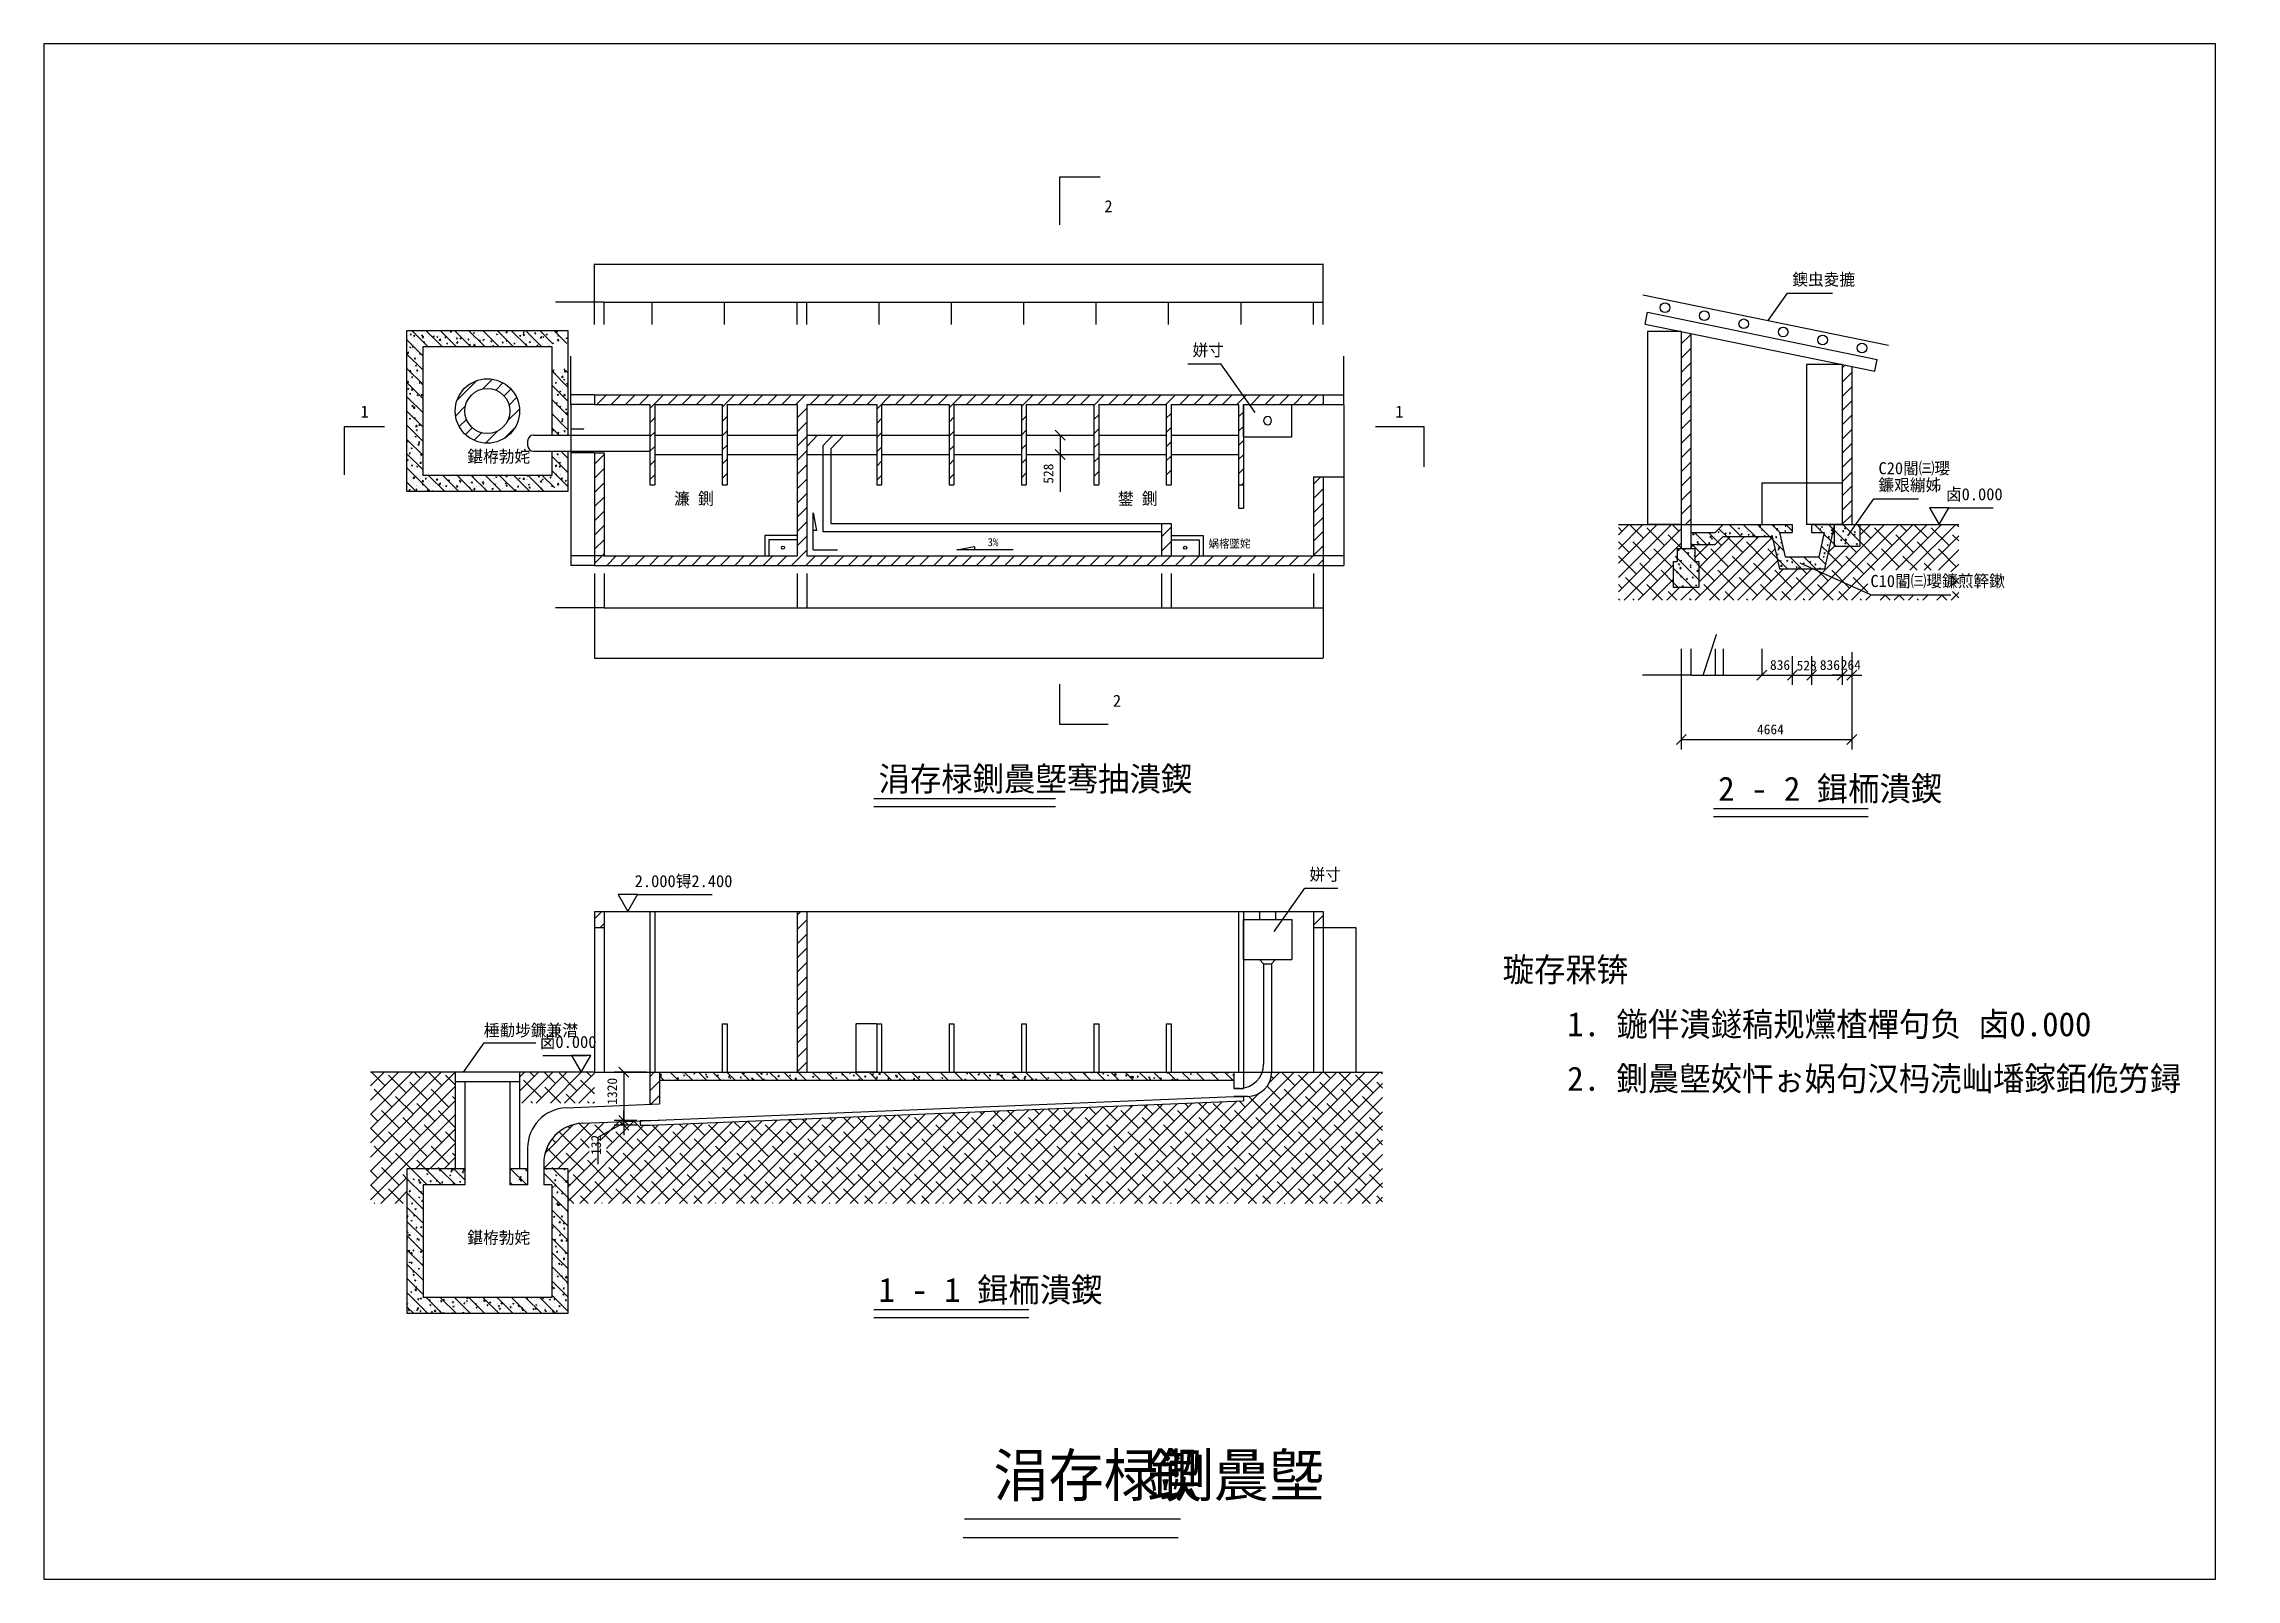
# Model space of a CAD drawing. Header units: metres. Extents: x 0 to 600, y 0 to 420.
import ezdxf

# ---------------------------------------------------------------- set-up
doc = ezdxf.new("R2010")
doc.units = ezdxf.units.M
doc.layers.add(' ', color=7, linetype='Continuous')
doc.layers.add('1651', color=5, linetype='Continuous')

msp = doc.modelspace()

# ---------------------------------------------------------------- linework, layer by layer
at = {"layer": ' '}
for p, q in [((277.89, 370.47), (277.89, 383.64)), ((277.89, 383.64), (288.89, 383.64)), ((471.64, 344.28), (476.95, 351.79)), ((476.95, 351.79), (489.21, 351.79)), ((99.31, 341.56), (143.31, 341.56)), ((99.31, 297.56), (99.31, 341.56)), ((103.71, 334.59), (99.31, 338.99)), ((99.36, 335.84), (99.36, 335.84)), ((99.38, 340.61), (99.38, 340.61)), ((99.55, 339.24), (99.55, 339.24)), ((99.55, 337.66), (99.55, 337.66)), ((99.61, 337.21), (99.61, 337.21)), ((99.66, 338.67), (99.66, 338.67)), ((99.71, 340.14), (99.71, 340.14)), ((100.01, 336.14), (100.01, 336.14)), ((100.07, 337), (100.38, 337.12)), ((100.07, 337), (100.29, 336.85)), ((100.16, 340.46), (100.38, 340.71)), ((100.16, 340.46), (100.43, 340.44)), ((100.17, 340.92), (100.17, 340.92)), ((100.29, 336.85), (100.38, 337.12)), ((100.43, 340.44), (100.38, 340.71)), ((100.43, 339.64), (100.43, 339.64)), ((105.03, 337.16), (100.63, 341.56)), ((100.71, 340.98), (100.71, 340.98)), ((100.77, 337.15), (100.99, 337.4)), ((100.77, 337.15), (101.04, 337.13)), ((100.78, 336.33), (100.78, 336.33)), ((101.04, 337.13), (100.99, 337.4)), ((101.09, 340.33), (101.09, 340.33)), ((101.11, 336.28), (101.11, 336.28)), ((101.14, 340.19), (101.45, 340.31)), ((101.14, 340.19), (101.36, 340.04)), ((101.17, 337.87), (101.17, 337.87)), ((101.36, 340.04), (101.45, 340.31)), ((101.64, 338.58), (101.64, 338.58)), ((101.81, 336.05), (101.81, 336.05)), ((101.87, 337.52), (101.87, 337.52)), ((101.92, 338.98), (101.92, 338.98)), ((101.94, 341.05), (101.94, 341.05)), ((101.97, 340.45), (101.97, 340.45)), ((102.11, 338.1), (102.11, 338.1)), ((102.27, 338.02), (102.27, 338.02)), ((102.33, 339.61), (102.33, 339.61)), ((102.51, 340.82), (102.51, 340.82)), ((102.78, 336.5), (102.78, 336.5)), ((103, 340.08), (103, 340.08)), ((103.13, 336.23), (103.13, 336.23)), ((103.32, 340.19), (103.53, 340.44)), ((103.32, 340.19), (103.58, 340.16)), ((103.43, 339.75), (103.43, 339.75)), ((103.44, 340.23), (103.44, 340.23)), ((103.47, 339.69), (103.81, 340.04)), ((103.47, 339.69), (103.86, 339.63)), ((103.49, 341.34), (103.49, 341.34)), ((103.58, 340.16), (103.53, 340.44)), ((103.71, 337.16), (138.91, 337.16)), ((103.71, 301.96), (103.71, 337.16)), ((103.77, 338.42), (104.08, 338.54)), ((103.77, 338.42), (103.99, 338.27)), ((103.86, 339.63), (103.81, 340.04)), ((103.94, 338.24), (103.94, 338.24)), ((103.99, 338.27), (104.08, 338.54)), ((103.99, 338.48), (103.99, 338.48)), ((104.09, 337.8), (104.09, 337.8)), ((104.14, 339.27), (104.14, 339.27)), ((104.2, 340.73), (104.2, 340.73)), ((104.51, 341.49), (104.51, 341.49)), ((108.92, 337.16), (104.52, 341.56)), ((104.59, 341.49), (104.59, 341.49)), ((104.68, 338.54), (104.68, 338.54)), ((104.86, 340.72), (104.86, 340.72)), ((104.91, 341.56), (105.06, 341.46)), ((105.06, 341.46), (105.09, 341.56)), ((105.1, 339.97), (105.1, 339.97)), ((105.56, 340.52), (105.56, 340.52)), ((105.79, 340.13), (105.79, 340.13)), ((106.34, 338.38), (106.34, 338.38)), ((106.37, 338.13), (106.37, 338.13)), ((106.43, 339.6), (106.43, 339.6)), ((106.48, 341.06), (106.48, 341.06)), ((106.48, 339.91), (106.69, 340.16)), ((106.48, 339.91), (106.74, 339.89)), ((106.74, 339.89), (106.69, 340.16)), ((106.72, 338.6), (106.72, 338.6)), ((107.21, 340.62), (107.21, 340.62)), ((107.24, 338.98), (107.24, 338.98)), ((107.47, 339.84), (107.77, 339.95)), ((107.47, 339.84), (107.68, 339.69)), ((107.68, 339.69), (107.77, 339.95)), ((107.82, 338.75), (107.82, 338.75)), ((107.87, 340.34), (107.87, 340.34)), ((108.13, 340.96), (108.13, 340.96)), ((108.14, 340.03), (108.14, 340.03)), ((108.16, 338.96), (108.5, 339.31)), ((108.16, 338.96), (108.55, 338.9)), ((108.33, 337.23), (108.33, 337.23)), ((112.81, 337.16), (108.41, 341.56)), ((108.55, 338.9), (108.5, 339.31)), ((108.63, 338.44), (108.63, 338.44)), ((108.69, 339.91), (108.69, 339.91)), ((108.69, 338.28), (108.69, 338.28)), ((108.74, 341.37), (108.74, 341.37)), ((108.98, 340.48), (108.98, 340.48)), ((109.48, 338.97), (109.48, 338.97)), ((109.56, 340.52), (109.56, 340.52)), ((109.63, 339.63), (109.84, 339.89)), ((109.63, 339.63), (109.89, 339.61)), ((109.81, 339.42), (109.81, 339.42)), ((109.89, 339.61), (109.84, 339.89)), ((110.09, 338.07), (110.4, 338.18)), ((110.09, 338.07), (110.31, 337.92)), ((110.31, 337.92), (110.4, 338.18)), ((110.49, 339.93), (110.49, 339.93)), ((110.64, 340.7), (110.64, 340.7)), ((110.7, 341.4), (110.7, 341.4)), ((110.8, 337.26), (110.8, 337.26)), ((110.86, 338.72), (110.86, 338.72)), ((110.91, 340.19), (110.91, 340.19)), ((111.03, 338.18), (111.03, 338.18)), ((111.11, 337.6), (111.11, 337.6)), ((111.16, 341.26), (111.47, 341.37)), ((111.16, 341.26), (111.38, 341.11)), ((111.38, 341.11), (111.47, 341.37)), ((111.91, 340.42), (111.91, 340.42)), ((112.19, 337.24), (112.19, 337.24)), ((112.21, 337.74), (112.21, 337.74)), ((112.26, 339.33), (112.26, 339.33)), ((116.7, 337.16), (112.3, 341.56)), ((112.38, 339.86), (112.38, 339.86)), ((112.79, 339.36), (113, 339.61)), ((112.79, 339.36), (113.05, 339.33)), ((112.84, 339.83), (112.84, 339.83)), ((112.86, 338.23), (113.2, 338.59)), ((112.86, 338.23), (113.25, 338.17)), ((113.05, 339.33), (113, 339.61)), ((113.09, 337.59), (113.09, 337.59)), ((113.14, 339.05), (113.14, 339.05)), ((113.2, 340.52), (113.2, 340.52)), ((113.25, 338.17), (113.2, 338.59)), ((113.37, 339.48), (113.37, 339.48)), ((113.38, 338.08), (113.38, 338.08)), ((113.42, 341.07), (113.42, 341.07)), ((113.79, 339.48), (114.1, 339.6)), ((113.79, 339.48), (114.01, 339.34)), ((113.87, 337.96), (113.87, 337.96)), ((114.01, 339.34), (114.1, 339.6)), ((114.26, 340.32), (114.26, 340.32)), ((114.52, 341.22), (114.52, 341.22)), ((114.76, 337.68), (114.76, 337.68)), ((114.94, 340.3), (114.94, 340.3)), ((115.03, 339.7), (115.03, 339.7)), ((115.19, 339.73), (115.19, 339.73)), ((115.35, 337.9), (115.35, 337.9)), ((115.4, 339.36), (115.4, 339.36)), ((115.45, 340.83), (115.45, 340.83)), ((115.73, 337.98), (115.73, 337.98)), ((115.94, 339.08), (116.16, 339.33)), ((115.94, 339.08), (116.21, 339.06)), ((116.21, 339.06), (116.16, 339.33)), ((120.59, 337.16), (116.19, 341.56)), ((116.19, 341.43), (116.19, 341.43)), ((116.42, 337.71), (116.72, 337.83)), ((116.42, 337.71), (116.63, 337.57)), ((116.61, 340.22), (116.61, 340.22)), ((116.63, 337.57), (116.72, 337.83)), ((116.65, 338.33), (116.65, 338.33)), ((117.33, 338.12), (117.33, 338.12)), ((117.49, 340.9), (117.79, 341.02)), ((117.49, 340.9), (117.71, 340.76)), ((117.51, 340.74), (117.51, 340.74)), ((117.54, 339.63), (117.54, 339.63)), ((117.55, 337.5), (117.9, 337.86)), ((117.55, 337.5), (117.94, 337.44)), ((117.57, 338.18), (117.57, 338.18)), ((117.62, 339.64), (117.62, 339.64)), ((117.68, 341.11), (117.68, 341.11)), ((117.71, 340.76), (117.79, 341.02)), ((117.75, 338.47), (117.75, 338.47)), ((117.81, 340.06), (117.81, 340.06)), ((117.94, 337.44), (117.9, 337.86)), ((118.08, 337.89), (118.08, 337.89)), ((118.91, 340.21), (118.91, 340.21)), ((118.96, 340.12), (118.96, 340.12)), ((119.1, 338.8), (119.31, 339.06)), ((119.1, 338.8), (119.36, 338.78)), ((119.36, 338.78), (119.31, 339.06)), ((119.42, 338.69), (119.42, 338.69)), ((119.85, 338.51), (119.85, 338.51)), ((119.88, 339.53), (119.88, 339.53)), ((119.89, 338.56), (119.89, 338.56)), ((119.91, 339.97), (119.91, 339.97)), ((119.96, 341.44), (119.96, 341.44)), ((120.07, 341.18), (120.07, 341.18)), ((124.48, 337.16), (120.08, 341.56)), ((120.11, 339.13), (120.42, 339.25)), ((120.11, 339.13), (120.33, 338.98)), ((120.33, 338.98), (120.42, 339.25)), ((120.43, 337.79), (120.43, 337.79)), ((120.58, 340.43), (120.58, 340.43)), ((120.95, 337.59), (120.95, 337.59)), ((121.04, 337.32), (121.04, 337.32)), ((121.31, 340.02), (121.31, 340.02)), ((122.06, 337.35), (122.06, 337.35)), ((122.11, 338.82), (122.11, 338.82)), ((122.14, 337.47), (122.14, 337.47)), ((122.17, 340.28), (122.17, 340.28)), ((122.2, 339.06), (122.2, 339.06)), ((122.23, 339.43), (122.23, 339.43)), ((122.26, 338.53), (122.47, 338.78)), ((122.26, 338.53), (122.52, 338.51)), ((122.46, 339), (122.46, 339)), ((122.52, 338.51), (122.47, 338.78)), ((122.74, 337.36), (123.05, 337.48)), ((122.74, 337.36), (122.96, 337.21)), ((122.78, 337.69), (122.78, 337.69)), ((122.96, 337.21), (123.05, 337.48)), ((123.3, 339.2), (123.3, 339.2)), ((123.36, 340.8), (123.36, 340.8)), ((123.51, 338.03), (123.51, 338.03)), ((123.65, 339.92), (123.65, 339.92)), ((123.81, 340.55), (124.12, 340.67)), ((123.81, 340.55), (124.03, 340.4)), ((123.81, 337.69), (123.81, 337.69)), ((128.36, 337.16), (123.96, 341.56)), ((124.03, 340.4), (124.12, 340.67)), ((124.28, 337.64), (124.28, 337.64)), ((124.34, 339.1), (124.34, 339.1)), ((124.39, 340.56), (124.39, 340.56)), ((124.46, 340.94), (124.46, 340.94)), ((124.58, 339.33), (124.58, 339.33)), ((124.84, 341.56), (125.06, 341.54)), ((124.97, 339.42), (124.97, 339.42)), ((125.02, 339.44), (125.02, 339.44)), ((125.06, 341.54), (125.06, 341.56)), ((125.13, 337.59), (125.13, 337.59)), ((125.41, 338.25), (125.62, 338.51)), ((125.41, 338.25), (125.67, 338.23)), ((125.67, 338.23), (125.62, 338.51)), ((126, 339.82), (126, 339.82)), ((126.08, 338.47), (126.08, 338.47)), ((126.13, 341.16), (126.13, 341.16)), ((126.36, 341.06), (126.7, 341.42)), ((126.36, 341.06), (126.75, 341)), ((126.44, 338.78), (126.74, 338.9)), ((126.44, 338.78), (126.66, 338.63)), ((126.57, 337.97), (126.57, 337.97)), ((126.59, 338.05), (126.59, 338.05)), ((126.62, 339.43), (126.62, 339.43)), ((126.65, 338.63), (126.74, 338.9)), ((126.68, 340.89), (126.68, 340.89)), ((126.75, 341), (126.7, 341.42)), ((126.93, 339.23), (126.93, 339.23)), ((127.48, 337.49), (127.48, 337.49)), ((127.59, 339.88), (127.59, 339.88)), ((127.69, 338.2), (127.69, 338.2)), ((127.75, 339.79), (127.75, 339.79)), ((132.25, 337.16), (127.85, 341.56)), ((127.96, 341.29), (128.17, 341.54)), ((127.96, 341.29), (128.22, 341.26)), ((128.22, 341.26), (128.17, 341.54)), ((128.35, 339.73), (128.35, 339.73)), ((128.57, 337.98), (128.78, 338.23)), ((128.57, 337.98), (128.83, 337.95)), ((128.65, 338.91), (128.65, 338.91)), ((128.83, 337.95), (128.78, 338.23)), ((128.83, 338.28), (128.83, 338.28)), ((128.85, 339.93), (128.85, 339.93)), ((128.88, 339.74), (128.88, 339.74)), ((128.9, 341.53), (128.9, 341.53)), ((128.93, 341.2), (128.93, 341.2)), ((129.28, 339.13), (129.28, 339.13)), ((129.36, 338.42), (129.36, 338.42)), ((129.83, 337.39), (129.83, 337.39)), ((130.13, 340.2), (130.44, 340.32)), ((130.13, 340.2), (130.35, 340.05)), ((130.16, 340.32), (130.16, 340.32)), ((130.33, 337.37), (130.33, 337.37)), ((130.35, 340.05), (130.44, 340.32)), ((130.51, 340.15), (130.51, 340.15)), ((130.7, 339.63), (130.7, 339.63)), ((131.05, 338.56), (131.05, 338.56)), ((131.06, 340.33), (131.4, 340.69)), ((131.06, 340.33), (131.45, 340.27)), ((131.1, 340.02), (131.1, 340.02)), ((131.11, 341.01), (131.32, 341.26)), ((131.11, 341.01), (131.38, 340.99)), ((131.16, 341.49), (131.16, 341.49)), ((131.21, 339.35), (131.21, 339.35)), ((131.38, 340.99), (131.32, 341.26)), ((131.45, 340.27), (131.4, 340.69)), ((131.63, 339.04), (131.63, 339.04)), ((131.72, 337.7), (131.94, 337.95)), ((131.72, 337.7), (131.99, 337.68)), ((136.14, 337.16), (131.74, 341.56)), ((131.99, 337.68), (131.93, 337.95)), ((132.08, 337.19), (132.08, 337.19)), ((132.14, 338.78), (132.14, 338.78)), ((132.17, 337.29), (132.17, 337.29)), ((132.72, 340.76), (132.72, 340.76)), ((132.76, 338.43), (133.07, 338.55)), ((132.76, 338.43), (132.98, 338.28)), ((132.89, 337.81), (132.89, 337.81)), ((132.98, 338.28), (133.07, 338.55)), ((133.05, 339.53), (133.05, 339.53)), ((133.24, 338.93), (133.24, 338.93)), ((133.28, 337.42), (133.28, 337.42)), ((133.29, 340.52), (133.29, 340.52)), ((133.34, 338.89), (133.34, 338.89)), ((133.39, 340.35), (133.39, 340.35)), ((133.75, 337.41), (133.75, 337.41)), ((133.78, 339.79), (133.78, 339.79)), ((133.92, 341.56), (134.05, 341.47)), ((133.98, 338.94), (133.98, 338.94)), ((134.05, 341.47), (134.08, 341.56)), ((134.27, 340.73), (134.48, 340.99)), ((134.27, 340.73), (134.53, 340.71)), ((134.39, 340.67), (134.39, 340.67)), ((134.53, 340.71), (134.48, 340.99)), ((134.52, 337.19), (134.52, 337.19)), ((134.88, 337.42), (135.09, 337.68)), ((134.88, 337.42), (135.14, 337.4)), ((134.9, 339.15), (134.9, 339.15)), ((135.14, 337.4), (135.09, 337.68)), ((135.29, 341.2), (135.29, 341.2)), ((135.4, 339.43), (135.4, 339.43)), ((135.46, 338.25), (135.46, 338.25)), ((135.54, 337.73), (135.54, 337.73)), ((135.59, 339.2), (135.59, 339.2)), ((139.13, 338.06), (135.63, 341.56)), ((135.65, 340.66), (135.65, 340.66)), ((135.75, 339.6), (136.1, 339.96)), ((135.75, 339.6), (136.14, 339.54)), ((136.06, 340.88), (136.06, 340.88)), ((136.14, 339.54), (136.1, 339.96)), ((136.33, 338.84), (136.33, 338.84)), ((136.34, 340.23), (136.34, 340.23)), ((136.46, 339.85), (136.76, 339.96)), ((136.46, 339.85), (136.68, 339.7)), ((136.52, 337.78), (136.52, 337.78)), ((136.68, 339.7), (136.76, 339.96)), ((137.42, 340.46), (137.64, 340.71)), ((137.42, 340.46), (137.69, 340.43)), ((137.63, 337.92), (137.63, 337.92)), ((137.69, 340.43), (137.64, 340.71)), ((137.68, 339.52), (137.68, 339.52)), ((137.75, 339.33), (137.75, 339.33)), ((137.76, 338.01), (137.76, 338.01)), ((137.82, 339.48), (137.82, 339.48)), ((137.87, 340.94), (137.87, 340.94)), ((138.02, 338.69), (138.02, 338.69)), ((138.04, 337.16), (138.25, 337.4)), ((138.29, 337.16), (138.25, 337.4)), ((138.67, 338.74), (138.67, 338.74)), ((138.78, 339.66), (138.78, 339.66)), ((138.84, 341.25), (138.84, 341.25)), ((138.91, 340.67), (138.91, 340.67)), ((138.91, 337.16), (138.91, 312.96)), ((139.08, 338.07), (139.39, 338.19)), ((139.08, 338.07), (139.11, 338.06)), ((139.29, 338.14), (139.29, 338.14)), ((139.34, 338.06), (139.39, 338.19)), ((143.02, 338.06), (139.52, 341.56)), ((139.94, 341.4), (139.94, 341.4)), ((140.05, 338.34), (140.05, 338.34)), ((140.1, 339.81), (140.1, 339.81)), ((140.1, 339.23), (140.1, 339.23)), ((140.15, 341.27), (140.46, 341.38)), ((140.15, 341.27), (140.37, 341.12)), ((140.16, 341.27), (140.16, 341.27)), ((140.37, 341.12), (140.46, 341.38)), ((140.45, 339.88), (140.45, 339.88)), ((140.45, 338.87), (140.79, 339.23)), ((140.45, 338.87), (140.84, 338.81)), ((140.58, 340.18), (140.79, 340.43)), ((140.58, 340.18), (140.84, 340.16)), ((140.59, 339.13), (140.59, 339.13)), ((140.84, 340.16), (140.79, 340.43)), ((140.84, 338.81), (140.79, 339.23)), ((140.95, 341.48), (140.95, 341.48)), ((141.02, 338.64), (141.02, 338.64)), ((141.48, 341.11), (141.48, 341.11)), ((142.07, 338.51), (142.07, 338.51)), ((142.31, 338.65), (142.31, 338.65)), ((142.36, 340.12), (142.36, 340.12)), ((142.44, 339.13), (142.44, 339.13)), ((142.78, 339.49), (143.09, 339.61)), ((142.78, 339.49), (143, 339.35)), ((143, 339.35), (143.09, 339.61)), ((143.16, 339.57), (143.16, 339.57)), ((143.17, 338.65), (143.17, 338.65)), ((143.23, 340.25), (143.23, 340.25)), ((143.3, 341.38), (143.3, 341.38)), ((143.31, 341.56), (143.31, 312.96)), ((103.71, 330.7), (99.31, 335.1)), ((99.31, 333.92), (99.31, 333.93)), ((99.31, 333.92), (99.31, 333.93)), ((99.31, 331.3), (99.31, 331.3)), ((103.71, 326.82), (99.31, 331.22)), ((99.34, 329.89), (99.34, 329.89)), ((99.35, 335.4), (99.7, 335.76)), ((99.35, 335.4), (99.74, 335.34)), ((99.36, 335.03), (99.36, 335.03)), ((99.39, 331.35), (99.39, 331.35)), ((99.45, 332.82), (99.45, 332.82)), ((99.5, 334.28), (99.5, 334.28)), ((99.53, 332.09), (99.53, 332.09)), ((99.55, 335.74), (99.55, 335.74)), ((99.74, 335.34), (99.7, 335.76)), ((99.91, 334.1), (99.91, 334.1)), ((99.94, 330.39), (100.28, 330.74)), ((99.94, 330.39), (100.33, 330.32)), ((99.96, 334.55), (99.96, 334.55)), ((99.98, 331.26), (99.98, 331.26)), ((100.33, 330.32), (100.28, 330.74)), ((100.42, 334.07), (100.42, 334.07)), ((100.47, 333.03), (100.47, 333.03)), ((100.93, 329.93), (100.93, 329.93)), ((101.38, 333.84), (101.6, 334.09)), ((101.38, 333.84), (101.65, 333.82)), ((101.4, 331.75), (101.4, 331.75)), ((101.65, 333.82), (101.6, 334.09)), ((101.6, 330.2), (101.6, 330.2)), ((101.62, 334.77), (101.62, 334.77)), ((101.63, 332.04), (101.94, 332.15)), ((101.63, 332.04), (101.85, 331.89)), ((101.65, 331.66), (101.65, 331.66)), ((101.71, 335.74), (101.71, 335.74)), ((101.71, 333.12), (101.71, 333.12)), ((101.76, 334.59), (101.76, 334.59)), ((101.85, 331.89), (101.94, 332.15)), ((101.92, 329.9), (101.92, 329.9)), ((101.93, 335.47), (101.93, 335.47)), ((102, 330.53), (102.21, 330.79)), ((102, 330.53), (102.26, 330.51)), ((102.03, 330.07), (102.03, 330.07)), ((102.09, 331.66), (102.09, 331.66)), ((102.1, 332.53), (102.1, 332.53)), ((102.26, 330.51), (102.21, 330.79)), ((102.26, 334), (102.26, 334)), ((102.33, 331.16), (102.33, 331.16)), ((102.7, 335.23), (103.01, 335.35)), ((102.7, 335.23), (102.92, 335.08)), ((102.92, 335.08), (103.01, 335.35)), ((102.98, 334.51), (102.98, 334.51)), ((103.19, 331.81), (103.19, 331.81)), ((103.24, 333.4), (103.24, 333.4)), ((103.7, 330.29), (103.7, 330.29)), ((143.31, 326.11), (138.91, 330.51)), ((138.98, 330.16), (138.98, 330.16)), ((139.05, 330.2), (139.05, 330.2)), ((139.26, 330.53), (139.47, 330.78)), ((139.26, 330.53), (139.52, 330.51)), ((139.52, 330.51), (139.47, 330.78)), ((139.57, 329.92), (139.88, 330.04)), ((139.57, 329.92), (139.79, 329.77)), ((139.78, 331.02), (139.78, 331.02)), ((139.79, 329.77), (139.88, 330.04)), ((140.39, 330.94), (140.39, 330.94)), ((141.33, 330.06), (141.33, 330.06)), ((141.45, 329.97), (141.45, 329.97)), ((141.83, 330.56), (141.83, 330.56)), ((141.99, 329.86), (141.99, 329.86)), ((143.31, 330), (142.21, 331.09)), ((142.41, 330.25), (142.62, 330.51)), ((142.41, 330.25), (142.67, 330.23)), ((142.67, 330.23), (142.62, 330.51)), ((142.93, 330.71), (142.93, 330.71)), ((312.92, 332.46), (321.94, 332.46)), ((331.31, 319.18), (321.94, 332.46)), ((103.71, 322.93), (99.31, 327.33)), ((99.34, 323.89), (99.34, 323.89)), ((99.35, 329.46), (99.35, 329.46)), ((99.45, 327.5), (99.66, 327.75)), ((99.45, 327.5), (99.71, 327.48)), ((99.49, 325.65), (99.79, 325.77)), ((99.49, 325.65), (99.71, 325.51)), ((99.52, 326.52), (99.52, 326.52)), ((99.71, 327.48), (99.66, 327.75)), ((99.67, 327.26), (99.67, 327.26)), ((99.71, 325.51), (99.79, 325.77)), ((99.72, 326.6), (99.72, 326.6)), ((99.77, 328.19), (99.77, 328.19)), ((100.06, 324.19), (100.27, 324.44)), ((100.06, 324.19), (100.32, 324.17)), ((100.22, 325.09), (100.22, 325.09)), ((100.32, 324.17), (100.27, 324.44)), ((100.41, 328.5), (100.41, 328.5)), ((100.52, 329.51), (100.52, 329.51)), ((100.52, 325.37), (100.86, 325.73)), ((100.52, 325.37), (100.91, 325.31)), ((100.56, 328.85), (100.87, 328.96)), ((100.56, 328.85), (100.78, 328.7)), ((100.59, 326.67), (100.59, 326.67)), ((100.78, 328.7), (100.87, 328.96)), ((100.91, 325.31), (100.86, 325.73)), ((100.87, 328.34), (100.87, 328.34)), ((101.14, 324.93), (101.14, 324.93)), ((101.38, 326.82), (101.38, 326.82)), ((101.39, 324.34), (101.39, 324.34)), ((101.44, 325.8), (101.44, 325.8)), ((101.49, 327.27), (101.49, 327.27)), ((101.55, 328.73), (101.55, 328.73)), ((101.9, 324.33), (101.9, 324.33)), ((102.02, 327.16), (102.02, 327.16)), ((102.09, 326.96), (102.09, 326.96)), ((102.11, 323.88), (102.42, 324)), ((102.11, 323.88), (102.33, 323.74)), ((102.33, 323.74), (102.42, 324)), ((102.54, 328.56), (102.54, 328.56)), ((102.61, 327.22), (102.82, 327.48)), ((102.61, 327.22), (102.87, 327.2)), ((102.87, 327.2), (102.82, 327.48)), ((102.87, 329.41), (102.87, 329.41)), ((102.94, 326.57), (102.94, 326.57)), ((102.95, 323.86), (102.95, 323.86)), ((102.97, 328.94), (102.97, 328.94)), ((103, 325.45), (103, 325.45)), ((103.18, 327.07), (103.49, 327.19)), ((103.18, 327.07), (103.4, 326.93)), ((103.22, 323.91), (103.43, 324.17)), ((103.22, 323.91), (103.48, 323.89)), ((103.4, 326.93), (103.49, 327.19)), ((103.48, 323.89), (103.43, 324.17)), ((103.49, 324.83), (103.49, 324.83)), ((103.61, 324.62), (103.61, 324.62)), ((103.66, 326.08), (103.66, 326.08)), ((112.99, 322.44), (118.43, 327.88)), ((120.03, 325.58), (122.69, 328.25)), ((123.61, 325.27), (125.58, 327.25)), ((125.89, 323.67), (127.76, 325.54)), ((143.31, 322.22), (138.91, 326.62)), ((139.46, 325.5), (139.46, 325.5)), ((139.52, 327.09), (139.52, 327.09)), ((139.57, 325.16), (139.57, 325.16)), ((139.6, 325.58), (139.6, 325.58)), ((139.62, 326.63), (139.62, 326.63)), ((139.67, 328.09), (139.67, 328.09)), ((139.73, 329.55), (139.73, 329.55)), ((139.87, 327.22), (140.08, 327.47)), ((139.87, 327.22), (140.13, 327.2)), ((139.91, 329.57), (139.91, 329.57)), ((139.97, 323.99), (139.97, 323.99)), ((140.13, 327.2), (140.08, 327.47)), ((140.38, 325.37), (140.38, 325.37)), ((140.45, 327.82), (140.45, 327.82)), ((140.48, 323.91), (140.69, 324.16)), ((140.48, 323.91), (140.74, 323.89)), ((140.52, 324.98), (140.52, 324.98)), ((140.56, 327.99), (140.56, 327.99)), ((140.62, 327.24), (140.62, 327.24)), ((140.67, 328.83), (140.67, 328.83)), ((140.74, 323.89), (140.69, 324.16)), ((141.12, 324.96), (141.43, 325.08)), ((141.12, 324.96), (141.34, 324.81)), ((141.13, 325.72), (141.13, 325.72)), ((141.34, 324.81), (141.43, 325.08)), ((141.44, 324.4), (141.44, 324.4)), ((141.62, 328.85), (141.96, 329.2)), ((141.62, 328.85), (142.01, 328.78)), ((141.77, 328.97), (141.77, 328.97)), ((141.77, 324.01), (141.77, 324.01)), ((141.83, 325.47), (141.83, 325.47)), ((141.88, 326.94), (141.88, 326.94)), ((141.93, 328.4), (141.93, 328.4)), ((141.95, 325.48), (141.95, 325.48)), ((142.01, 328.78), (141.96, 329.2)), ((142.19, 328.15), (142.5, 328.27)), ((142.19, 328.15), (142.41, 328)), ((142.2, 323.83), (142.54, 324.19)), ((142.2, 323.83), (142.59, 323.77)), ((142.26, 329.47), (142.26, 329.47)), ((142.28, 327.46), (142.28, 327.46)), ((142.41, 328), (142.5, 328.27)), ((142.59, 323.77), (142.54, 324.19)), ((142.75, 324.35), (142.75, 324.35)), ((142.8, 327.72), (142.8, 327.72)), ((142.87, 324.89), (142.87, 324.89)), ((142.95, 325.81), (142.95, 325.81)), ((143.02, 326.94), (143.23, 327.2)), ((143.02, 326.94), (143.29, 326.92)), ((143.13, 328.43), (143.13, 328.43)), ((143.29, 326.92), (143.23, 327.2)), ((103.71, 319.04), (99.31, 323.44)), ((103.71, 315.15), (99.31, 319.55)), ((99.33, 318.32), (99.33, 318.32)), ((99.41, 320.44), (99.41, 320.44)), ((99.48, 318.65), (99.48, 318.65)), ((99.51, 320.94), (99.51, 320.94)), ((99.53, 320.25), (99.53, 320.25)), ((100.28, 322.68), (100.28, 322.68)), ((100.39, 322.92), (100.39, 322.92)), ((100.63, 320.39), (100.63, 320.39)), ((100.67, 320.88), (100.88, 321.13)), ((100.67, 320.88), (100.93, 320.86)), ((100.69, 321.98), (100.69, 321.98)), ((100.93, 320.86), (100.88, 321.13)), ((100.9, 318.09), (100.9, 318.09)), ((101.04, 320.69), (101.35, 320.81)), ((101.04, 320.69), (101.26, 320.55)), ((101.1, 320.36), (101.45, 320.71)), ((101.1, 320.36), (101.49, 320.3)), ((101.14, 318.87), (101.14, 318.87)), ((101.17, 318.48), (101.17, 318.48)), ((101.21, 322.09), (101.21, 322.09)), ((101.22, 319.94), (101.22, 319.94)), ((101.26, 320.55), (101.35, 320.81)), ((101.28, 321.41), (101.28, 321.41)), ((101.28, 317.57), (101.49, 317.82)), ((101.33, 322.87), (101.33, 322.87)), ((101.49, 320.3), (101.45, 320.71)), ((101.54, 317.55), (101.49, 317.82)), ((101.76, 320.34), (101.76, 320.34)), ((101.79, 322.13), (101.79, 322.13)), ((101.85, 323.72), (101.85, 323.72)), ((101.89, 318.76), (101.89, 318.76)), ((102.07, 321.38), (102.07, 321.38)), ((102.3, 320.61), (102.3, 320.61)), ((102.63, 322.58), (102.63, 322.58)), ((102.96, 323.36), (102.96, 323.36)), ((103.25, 318), (103.25, 318)), ((103.39, 318.76), (103.39, 318.76)), ((103.45, 320.22), (103.45, 320.22)), ((103.46, 322.34), (103.46, 322.34)), ((103.5, 321.69), (103.5, 321.69)), ((103.55, 323.15), (103.55, 323.15)), ((103.56, 321.99), (103.56, 321.99)), ((103.67, 318.92), (103.71, 318.94)), ((103.67, 318.92), (103.71, 318.9)), ((112.62, 318.17), (115.28, 320.84)), ((126.83, 316.83), (130.09, 320.09)), ((127.26, 321.15), (129.32, 323.21)), ((143.31, 318.33), (138.91, 322.73)), ((143.31, 314.44), (138.91, 318.84)), ((138.98, 318.58), (139.29, 318.7)), ((138.98, 318.58), (139.2, 318.43)), ((139.2, 318.43), (139.29, 318.7)), ((139.27, 319.15), (139.27, 319.15)), ((139.3, 317.84), (139.3, 317.84)), ((139.34, 318.76), (139.34, 318.76)), ((139.35, 319.3), (139.35, 319.3)), ((139.41, 320.77), (139.41, 320.77)), ((139.46, 322.23), (139.46, 322.23)), ((139.51, 323.7), (139.51, 323.7)), ((140.05, 321.77), (140.36, 321.89)), ((140.05, 321.77), (140.27, 321.62)), ((140.21, 320.99), (140.21, 320.99)), ((140.27, 321.62), (140.36, 321.89)), ((140.37, 319.79), (140.37, 319.79)), ((140.38, 319.29), (140.38, 319.29)), ((140.43, 320.88), (140.43, 320.88)), ((140.55, 322.42), (140.55, 322.42)), ((141.07, 323.24), (141.07, 323.24)), ((141.09, 320.6), (141.3, 320.85)), ((141.09, 320.6), (141.35, 320.58)), ((141.14, 320.4), (141.14, 320.4)), ((141.35, 320.58), (141.3, 320.85)), ((141.42, 318.83), (141.42, 318.83)), ((141.53, 321.03), (141.53, 321.03)), ((141.56, 318.15), (141.56, 318.15)), ((141.59, 322.62), (141.59, 322.62)), ((141.61, 319.61), (141.61, 319.61)), ((141.67, 321.08), (141.67, 321.08)), ((141.69, 318.66), (141.69, 318.66)), ((141.72, 322.54), (141.72, 322.54)), ((142.04, 319.51), (142.04, 319.51)), ((142.56, 320.89), (142.56, 320.89)), ((142.68, 320), (142.99, 320.12)), ((142.68, 320), (142.9, 319.85)), ((142.69, 322.76), (142.69, 322.76)), ((142.78, 318.82), (143.12, 319.17)), ((142.78, 318.82), (143.17, 318.76)), ((142.9, 319.85), (142.99, 320.12)), ((142.93, 320.23), (142.93, 320.23)), ((143.12, 322.86), (143.12, 322.86)), ((143.17, 318.76), (143.12, 319.17)), ((143.2, 321.25), (143.2, 321.25)), ((328.11, 312.52), (328.11, 321.32)), ((328.11, 321.32), (341.31, 321.32)), ((341.31, 312.52), (341.31, 321.32)), ((82.2, 302.12), (82.2, 315.3)), ((82.2, 315.3), (93.2, 315.3)), ((103.71, 311.26), (99.31, 315.66)), ((99.31, 312.75), (99.31, 312.75)), ((99.48, 317.6), (99.48, 317.6)), ((99.49, 315.37), (99.49, 315.37)), ((99.97, 317.5), (100.28, 317.62)), ((99.97, 317.5), (100.19, 317.35)), ((99.98, 317.14), (99.98, 317.14)), ((100.02, 315.86), (100.02, 315.86)), ((100.1, 313.02), (100.1, 313.02)), ((100.19, 317.35), (100.28, 317.62)), ((100.38, 317.35), (100.38, 317.35)), ((100.39, 312.44), (100.39, 312.44)), ((100.45, 314.03), (100.45, 314.03)), ((100.96, 312.62), (100.96, 312.62)), ((101.01, 314.08), (101.01, 314.08)), ((101.06, 315.55), (101.06, 315.55)), ((101.12, 317.01), (101.12, 317.01)), ((101.28, 317.57), (101.54, 317.55)), ((101.52, 313.51), (101.52, 313.51)), ((101.53, 312.54), (101.84, 312.66)), ((101.53, 312.54), (101.75, 312.39)), ((101.55, 314.18), (101.55, 314.18)), ((101.61, 315.77), (101.61, 315.77)), ((101.69, 315.34), (102.03, 315.7)), ((101.69, 315.34), (102.08, 315.28)), ((101.75, 312.39), (101.84, 312.66)), ((101.83, 317.5), (101.83, 317.5)), ((101.88, 313.19), (101.88, 313.19)), ((101.89, 314.26), (102.1, 314.51)), ((101.89, 314.26), (102.15, 314.24)), ((102.08, 315.28), (102.03, 315.7)), ((102.06, 315.81), (102.06, 315.81)), ((102.06, 312.66), (102.06, 312.66)), ((102.15, 314.24), (102.1, 314.51)), ((102.37, 315.76), (102.37, 315.76)), ((102.44, 312.92), (102.44, 312.92)), ((102.6, 315.73), (102.91, 315.85)), ((102.6, 315.73), (102.82, 315.58)), ((102.71, 315.91), (102.71, 315.91)), ((102.76, 317.5), (102.76, 317.5)), ((102.82, 315.58), (102.91, 315.85)), ((102.93, 312.22), (102.93, 312.22)), ((102.95, 317.79), (102.95, 317.79)), ((103.18, 312.9), (103.18, 312.9)), ((103.22, 314.4), (103.22, 314.4)), ((103.23, 314.37), (103.23, 314.37)), ((103.29, 315.83), (103.29, 315.83)), ((103.34, 317.29), (103.34, 317.29)), ((113.62, 315.28), (115.59, 317.26)), ((115.33, 313.1), (117.19, 314.97)), ((117.66, 311.55), (119.72, 313.61)), ((120.77, 310.77), (124.04, 314.04)), ((126.01, 312.12), (128.74, 314.86)), ((133.96, 312.96), (165.75, 312.96)), ((140.9, 312.96), (138.91, 314.95)), ((138.91, 314.78), (139.01, 314.89)), ((138.91, 314.49), (139.06, 314.47)), ((139.06, 314.47), (139.01, 314.89)), ((139.14, 313.44), (139.14, 313.44)), ((139.15, 314.26), (139.36, 314.51)), ((139.15, 314.26), (139.42, 314.23)), ((139.19, 314.91), (139.19, 314.91)), ((139.22, 317.55), (139.22, 317.55)), ((139.25, 316.37), (139.25, 316.37)), ((139.42, 314.23), (139.36, 314.51)), ((139.41, 315.92), (139.41, 315.92)), ((139.73, 316.04), (139.73, 316.04)), ((139.95, 314.17), (139.95, 314.17)), ((140.36, 314.22), (140.36, 314.22)), ((140.54, 316.85), (140.54, 316.85)), ((140.54, 313.62), (140.85, 313.73)), ((140.54, 313.62), (140.76, 313.47)), ((140.76, 313.47), (140.85, 313.73)), ((140.83, 316.41), (140.83, 316.41)), ((140.89, 317.77), (140.89, 317.77)), ((141.29, 313.08), (141.29, 313.08)), ((141.35, 314.67), (141.35, 314.67)), ((141.4, 313.75), (141.4, 313.75)), ((141.41, 313.26), (141.41, 313.26)), ((141.45, 315.22), (141.45, 315.22)), ((141.51, 316.68), (141.51, 316.68)), ((141.61, 316.81), (141.92, 316.93)), ((141.61, 316.81), (141.83, 316.66)), ((141.7, 317.29), (141.91, 317.54)), ((141.7, 317.29), (141.96, 317.27)), ((141.76, 315.82), (141.76, 315.82)), ((141.83, 316.66), (141.92, 316.93)), ((141.96, 317.27), (141.91, 317.54)), ((142.3, 314.07), (142.3, 314.07)), ((142.31, 313.98), (142.52, 314.23)), ((142.31, 313.98), (142.57, 313.96)), ((142.45, 314.81), (142.45, 314.81)), ((142.51, 316.4), (142.51, 316.4)), ((142.57, 313.96), (142.52, 314.23)), ((142.92, 314.66), (142.92, 314.66)), ((142.96, 313.3), (142.96, 313.3)), ((143.1, 317.29), (143.1, 317.29)), ((143.18, 316.31), (143.18, 316.31)), ((328.11, 312.52), (341.31, 312.52)), ((364.26, 315.3), (377.44, 315.3)), ((377.44, 315.3), (377.44, 304.3)), ((103.71, 307.37), (99.31, 311.77)), ((103.71, 303.48), (99.31, 307.88)), ((99.35, 311.23), (99.56, 311.48)), ((99.35, 311.23), (99.61, 311.2)), ((99.39, 306.16), (99.69, 306.28)), ((99.39, 306.16), (99.61, 306.01)), ((99.48, 309.8), (99.48, 309.8)), ((99.61, 311.2), (99.56, 311.48)), ((99.61, 306.01), (99.69, 306.28)), ((99.74, 309.19), (99.74, 309.19)), ((99.78, 309.03), (99.78, 309.03)), ((99.96, 307.92), (100.17, 308.17)), ((99.96, 307.92), (100.22, 307.89)), ((100.22, 307.89), (100.17, 308.17)), ((100.21, 306.09), (100.21, 306.09)), ((100.35, 306.21), (100.35, 306.21)), ((100.37, 311.78), (100.37, 311.78)), ((100.46, 309.35), (100.77, 309.47)), ((100.46, 309.35), (100.68, 309.2)), ((100.64, 311.27), (100.64, 311.27)), ((100.68, 309.2), (100.77, 309.47)), ((100.71, 308.43), (100.71, 308.43)), ((100.74, 306.76), (100.74, 306.76)), ((100.8, 308.22), (100.8, 308.22)), ((100.85, 309.69), (100.85, 309.69)), ((100.9, 311.15), (100.9, 311.15)), ((100.9, 310.93), (100.9, 310.93)), ((101.26, 306.69), (101.26, 306.69)), ((101.31, 306.23), (101.31, 306.23)), ((101.36, 307.82), (101.36, 307.82)), ((101.87, 307.62), (101.87, 307.62)), ((102.05, 310.24), (102.05, 310.24)), ((102.13, 308.93), (102.13, 308.93)), ((102.27, 310.33), (102.61, 310.69)), ((102.27, 310.33), (102.66, 310.27)), ((102.47, 307.97), (102.47, 307.97)), ((102.5, 310.95), (102.71, 311.2)), ((102.5, 310.95), (102.77, 310.93)), ((102.52, 309.56), (102.52, 309.56)), ((102.66, 310.27), (102.61, 310.69)), ((102.76, 310.93), (102.71, 311.2)), ((102.92, 306.65), (102.92, 306.65)), ((102.97, 307.04), (102.97, 307.04)), ((102.97, 306.45), (102.97, 306.45)), ((102.99, 311.17), (102.99, 311.17)), ((103.02, 308.51), (103.02, 308.51)), ((103.06, 308.34), (103.06, 308.34)), ((103.07, 309.97), (103.07, 309.97)), ((103.08, 307.58), (103.39, 307.7)), ((103.08, 307.58), (103.3, 307.43)), ((103.11, 307.64), (103.32, 307.89)), ((103.11, 307.64), (103.38, 307.62)), ((103.13, 311.44), (103.13, 311.44)), ((103.3, 307.43), (103.39, 307.7)), ((103.38, 307.62), (103.32, 307.89)), ((103.61, 306.59), (103.61, 306.59)), ((103.62, 309.7), (103.62, 309.7)), ((103.68, 311.29), (103.68, 311.29)), ((132.31, 311.31), (132.31, 310.21)), ((133.96, 308.56), (165.75, 308.56)), ((138.91, 308.56), (138.91, 301.96)), ((143.31, 302.77), (138.91, 307.17)), ((138.93, 307.58), (138.93, 307.58)), ((139.49, 308.09), (139.49, 308.09)), ((139.71, 307.34), (139.71, 307.34)), ((140.37, 307.64), (140.59, 307.89)), ((140.37, 307.64), (140.64, 307.61)), ((140.64, 307.61), (140.59, 307.89)), ((140.64, 306.75), (140.64, 306.75)), ((141.11, 306.72), (141.11, 306.72)), ((141.13, 306.43), (141.13, 306.43)), ((141.18, 307.89), (141.18, 307.89)), ((141.4, 307.68), (141.4, 307.68)), ((143.31, 306.66), (141.41, 308.56)), ((142.06, 307.24), (142.06, 307.24)), ((142.21, 306.87), (142.21, 306.87)), ((142.24, 308.56), (142.31, 308.51)), ((142.27, 308.46), (142.27, 308.46)), ((142.31, 308.51), (142.33, 308.56)), ((142.99, 306.65), (142.99, 306.65)), ((143.08, 306.14), (143.08, 306.14)), ((143.31, 308.56), (143.31, 297.56)), ((105.74, 297.56), (99.31, 303.99)), ((101.85, 297.56), (99.31, 300.1)), ((99.47, 304.23), (99.47, 304.23)), ((99.5, 301.25), (99.5, 301.25)), ((99.53, 302.2), (99.53, 302.2)), ((100.15, 304.5), (100.15, 304.5)), ((100.34, 300.64), (100.34, 300.64)), ((100.4, 304.44), (100.4, 304.44)), ((100.53, 300.9), (100.53, 300.9)), ((100.57, 304.61), (100.78, 304.86)), ((100.57, 304.61), (100.83, 304.58)), ((100.58, 302.37), (100.58, 302.37)), ((100.64, 303.83), (100.64, 303.83)), ((100.66, 302.98), (100.66, 302.98)), ((100.69, 305.29), (100.69, 305.29)), ((100.83, 304.58), (100.78, 304.86)), ((100.94, 301.2), (101.25, 301.31)), ((100.94, 301.2), (101.16, 301.05)), ((101.02, 299.86), (101.02, 299.86)), ((101.12, 299.88), (101.12, 299.88)), ((101.16, 301.05), (101.25, 301.31)), ((101.18, 301.3), (101.39, 301.55)), ((101.18, 301.3), (101.44, 301.27)), ((101.33, 303.85), (101.33, 303.85)), ((101.44, 301.27), (101.39, 301.55)), ((101.82, 304.72), (101.82, 304.72)), ((101.85, 302.04), (101.85, 302.04)), ((101.87, 302.11), (101.87, 302.11)), ((102.01, 304.39), (102.32, 304.51)), ((102.01, 304.39), (102.23, 304.24)), ((102.03, 304.67), (102.03, 304.67)), ((102.23, 304.24), (102.32, 304.51)), ((102.23, 300.02), (102.23, 300.02)), ((102.28, 301.61), (102.28, 301.61)), ((102.75, 304.34), (102.75, 304.34)), ((102.75, 301.18), (102.75, 301.18)), ((102.81, 302.65), (102.81, 302.65)), ((102.85, 305.31), (103.2, 305.67)), ((102.85, 305.31), (103.24, 305.25)), ((102.86, 304.11), (102.86, 304.11)), ((102.91, 305.58), (102.91, 305.58)), ((102.91, 301.08), (102.91, 301.08)), ((103.24, 305.25), (103.2, 305.67)), ((103.38, 301.76), (103.38, 301.76)), ((103.44, 303.35), (103.44, 303.35)), ((103.44, 300.3), (103.78, 300.66)), ((103.44, 300.3), (103.83, 300.24)), ((103.68, 303.75), (103.68, 303.75)), ((138.91, 301.96), (103.71, 301.96)), ((103.83, 300.24), (103.78, 300.66)), ((103.89, 300.24), (103.89, 300.24)), ((104.33, 301.02), (104.55, 301.27)), ((104.33, 301.02), (104.6, 301)), ((104.6, 301), (104.55, 301.27)), ((104.98, 300.05), (104.98, 300.05)), ((105.04, 301.51), (105.04, 301.51)), ((109.63, 297.56), (105.23, 301.96)), ((105.47, 301.52), (105.47, 301.52)), ((106.57, 301.91), (106.57, 301.91)), ((106.67, 300.61), (106.67, 300.61)), ((107.15, 299.98), (107.15, 299.98)), ((107.24, 300.36), (107.24, 300.36)), ((107.27, 300.84), (107.57, 300.96)), ((107.27, 300.84), (107.48, 300.7)), ((107.3, 301.82), (107.3, 301.82)), ((107.48, 300.7), (107.57, 300.96)), ((107.49, 300.75), (107.7, 301)), ((107.49, 300.75), (107.75, 300.72)), ((107.75, 300.72), (107.7, 301)), ((107.77, 300.75), (107.77, 300.75)), ((108.04, 301.96), (108.04, 301.96)), ((108.13, 299.57), (108.47, 299.93)), ((108.52, 299.51), (108.47, 299.93)), ((108.92, 301.81), (108.92, 301.81)), ((113.52, 297.56), (109.12, 301.96)), ((109.44, 300.97), (109.44, 300.97)), ((109.47, 300.64), (109.47, 300.64)), ((109.72, 300.42), (109.72, 300.42)), ((110.65, 300.47), (110.86, 300.72)), ((110.65, 300.47), (110.91, 300.45)), ((110.91, 300.45), (110.86, 300.72)), ((111.27, 301.71), (111.27, 301.71)), ((111.75, 300.97), (111.75, 300.97)), ((112.22, 301.34), (112.22, 301.34)), ((112.29, 300.86), (112.29, 300.86)), ((117.41, 297.56), (113.01, 301.96)), ((113.32, 301.48), (113.32, 301.48)), ((113.59, 300.49), (113.9, 300.61)), ((113.59, 300.49), (113.81, 300.34)), ((113.62, 301.61), (113.62, 301.61)), ((113.8, 300.19), (114.01, 300.45)), ((113.8, 300.19), (114.06, 300.17)), ((113.81, 300.34), (113.9, 300.61)), ((113.83, 299.96), (113.83, 299.96)), ((113.96, 299.81), (113.96, 299.81)), ((114.01, 301.28), (114.01, 301.28)), ((114.06, 300.17), (114.01, 300.45)), ((114.85, 301.3), (114.85, 301.3)), ((114.99, 301.7), (114.99, 301.7)), ((115.97, 301.51), (115.97, 301.51)), ((116.18, 300.1), (116.18, 300.1)), ((116.23, 301.56), (116.23, 301.56)), ((116.61, 300.33), (116.61, 300.33)), ((121.3, 297.56), (116.9, 301.96)), ((116.96, 299.92), (117.17, 300.17)), ((116.96, 299.92), (117.22, 299.89)), ((117.22, 299.89), (117.17, 300.17)), ((117.29, 301.91), (117.41, 301.96)), ((117.29, 301.91), (117.51, 301.76)), ((117.42, 301.74), (117.42, 301.74)), ((117.5, 301.76), (117.57, 301.96)), ((117.71, 300.48), (117.71, 300.48)), ((118.32, 301.41), (118.32, 301.41)), ((118.46, 300.43), (118.46, 300.43)), ((118.52, 301.89), (118.52, 301.89)), ((119.37, 300.7), (119.37, 300.7)), ((119.91, 300.14), (120.22, 300.26)), ((119.91, 300.14), (120.13, 299.99)), ((120.11, 299.64), (120.33, 299.89)), ((120.13, 299.99), (120.22, 300.26)), ((120.38, 299.62), (120.33, 299.89)), ((120.67, 301.31), (120.67, 301.31)), ((120.72, 300.74), (120.72, 300.74)), ((125.18, 297.56), (120.78, 301.96)), ((122.15, 301.06), (122.15, 301.06)), ((122.37, 300), (122.37, 300)), ((122.95, 301.02), (122.95, 301.02)), ((123.01, 301.21), (123.01, 301.21)), ((123.25, 301.21), (123.25, 301.21)), ((123.61, 301.56), (123.92, 301.68)), ((123.61, 301.56), (123.83, 301.41)), ((123.83, 301.41), (123.92, 301.68)), ((129.07, 297.56), (124.67, 301.96)), ((124.92, 301.43), (124.92, 301.43)), ((124.93, 300.44), (124.93, 300.44)), ((125.18, 299.88), (125.18, 299.88)), ((125.23, 301.35), (125.23, 301.35)), ((125.36, 301.11), (125.36, 301.11)), ((126.24, 299.79), (126.54, 299.91)), ((126.33, 301.67), (126.61, 301.96)), ((126.33, 301.67), (126.72, 301.61)), ((126.45, 299.64), (126.54, 299.91)), ((126.54, 300.06), (126.54, 300.06)), ((126.72, 301.61), (126.68, 301.96)), ((127.44, 300.19), (127.44, 300.19)), ((127.49, 301.66), (127.49, 301.66)), ((127.5, 300.88), (127.5, 300.88)), ((127.64, 300.2), (127.64, 300.2)), ((127.7, 301.79), (127.7, 301.79)), ((127.71, 301.01), (127.71, 301.01)), ((128.55, 299.91), (128.55, 299.91)), ((132.96, 297.56), (128.56, 301.96)), ((128.8, 301.94), (128.8, 301.94)), ((129.31, 300.42), (129.31, 300.42)), ((129.66, 300.47), (129.66, 300.47)), ((129.71, 301.94), (129.71, 301.94)), ((129.93, 301.21), (130.24, 301.32)), ((129.93, 301.21), (130.15, 301.06)), ((130.06, 300.91), (130.06, 300.91)), ((130.07, 301.32), (130.07, 301.32)), ((130.15, 301.06), (130.24, 301.32)), ((131.03, 300.94), (131.37, 301.3)), ((131.03, 300.94), (131.42, 300.88)), ((131.12, 300.35), (131.12, 300.35)), ((131.42, 300.88), (131.37, 301.3)), ((131.94, 300.8), (131.94, 300.8)), ((132.09, 300.79), (132.09, 300.79)), ((132.13, 301.85), (132.22, 301.96)), ((132.13, 301.85), (132.39, 301.82)), ((132.39, 301.82), (132.36, 301.96)), ((132.41, 300.82), (132.41, 300.82)), ((136.85, 297.56), (132.45, 301.96)), ((132.63, 301.76), (132.63, 301.76)), ((133.19, 300.93), (133.19, 300.93)), ((133.69, 300.79), (133.69, 300.79)), ((134.2, 301.11), (134.2, 301.11)), ((134.76, 300.72), (134.76, 300.72)), ((134.86, 301.15), (134.86, 301.15)), ((135.28, 301.57), (135.49, 301.82)), ((135.28, 301.57), (135.55, 301.55)), ((135.55, 301.55), (135.49, 301.82)), ((135.72, 300.22), (136.07, 300.57)), ((135.72, 300.22), (136.12, 300.15)), ((136.11, 300.15), (136.07, 300.57)), ((136.25, 301.23), (136.25, 301.23)), ((136.26, 300.85), (136.56, 300.97)), ((136.26, 300.85), (136.48, 300.71)), ((139.72, 298.58), (136.34, 301.96)), ((136.37, 299.93), (136.37, 299.93)), ((136.43, 301.4), (136.43, 301.4)), ((136.47, 300.71), (136.56, 300.97)), ((137.11, 300.62), (137.11, 300.62)), ((137.58, 299.93), (137.58, 299.93)), ((137.64, 301.52), (137.64, 301.52)), ((138.44, 301.29), (138.65, 301.55)), ((138.44, 301.29), (138.7, 301.27)), ((138.7, 301.27), (138.65, 301.55)), ((138.66, 300.26), (138.66, 300.26)), ((138.71, 301.73), (138.71, 301.73)), ((138.74, 301.66), (138.74, 301.66)), ((138.82, 301.67), (138.82, 301.67)), ((143.31, 298.88), (138.91, 303.28)), ((138.91, 302.26), (138.91, 302.26)), ((139.25, 300.15), (139.25, 300.15)), ((139.46, 300.52), (139.46, 300.52)), ((139.84, 304.5), (140.18, 304.86)), ((139.84, 304.5), (140.23, 304.44)), ((139.89, 303.4), (139.89, 303.4)), ((139.95, 304.99), (139.95, 304.99)), ((139.95, 302.27), (140.26, 302.39)), ((139.95, 302.27), (140.17, 302.13)), ((140.17, 302.13), (140.26, 302.39)), ((140.23, 304.44), (140.18, 304.86)), ((140.33, 303.08), (140.33, 303.08)), ((140.33, 302.75), (140.33, 302.75)), ((140.4, 301.88), (140.4, 301.88)), ((140.42, 299.49), (140.76, 299.84)), ((140.5, 300.13), (140.5, 300.13)), ((140.51, 305.7), (140.51, 305.7)), ((140.81, 299.43), (140.76, 299.84)), ((140.92, 300.57), (140.92, 300.57)), ((140.97, 302.03), (140.97, 302.03)), ((140.98, 304.33), (141.2, 304.58)), ((140.98, 304.33), (141.25, 304.3)), ((141.02, 305.46), (141.33, 305.58)), ((141.02, 305.46), (141.24, 305.32)), ((141.02, 303.5), (141.02, 303.5)), ((141.05, 305.13), (141.05, 305.13)), ((141.08, 304.96), (141.08, 304.96)), ((141.19, 305), (141.19, 305)), ((141.25, 304.3), (141.2, 304.58)), ((141.24, 305.32), (141.33, 305.58)), ((141.26, 302.16), (141.26, 302.16)), ((141.38, 302.11), (141.38, 302.11)), ((141.56, 303.62), (141.56, 303.62)), ((141.59, 301.02), (141.81, 301.27)), ((141.59, 301.02), (141.86, 300.99)), ((141.8, 300.42), (141.8, 300.42)), ((141.86, 300.99), (141.81, 301.27)), ((142.03, 300.51), (142.03, 300.51)), ((142.58, 300.5), (142.89, 300.62)), ((142.58, 300.5), (142.8, 300.35)), ((142.68, 302.65), (142.68, 302.65)), ((142.72, 305.35), (142.72, 305.35)), ((142.8, 300.35), (142.89, 300.62)), ((142.9, 303.52), (142.9, 303.52)), ((143.06, 300.57), (143.06, 300.57)), ((143.13, 300.66), (143.13, 300.66)), ((143.14, 300.85), (143.14, 300.85)), ((143.18, 302.25), (143.18, 302.25)), ((143.19, 302.32), (143.19, 302.32)), ((143.25, 303.78), (143.25, 303.78)), ((143.3, 305.25), (143.3, 305.25)), ((143.31, 297.56), (99.31, 297.56)), ((99.46, 298.66), (99.46, 298.66)), ((99.6, 299.37), (99.6, 299.37)), ((99.87, 298.01), (100.18, 298.12)), ((99.87, 298.01), (100.09, 297.86)), ((99.97, 298.14), (99.97, 298.14)), ((100.09, 297.86), (100.18, 298.12)), ((100.14, 297.62), (100.14, 297.62)), ((100.42, 297.97), (100.42, 297.97)), ((100.48, 299.44), (100.48, 299.44)), ((101.07, 298.29), (101.07, 298.29)), ((101.79, 297.99), (102, 298.24)), ((101.79, 297.99), (102.05, 297.97)), ((101.95, 299.27), (101.95, 299.27)), ((102.05, 297.97), (102, 298.24)), ((102.02, 299.1), (102.02, 299.1)), ((102.64, 298.25), (102.64, 298.25)), ((102.7, 299.72), (102.7, 299.72)), ((102.73, 298.5), (102.73, 298.5)), ((103.37, 299.76), (103.37, 299.76)), ((103.57, 299.42), (103.88, 299.54)), ((103.57, 299.42), (103.79, 299.28)), ((103.79, 299.28), (103.88, 299.54)), ((104.29, 299.17), (104.29, 299.17)), ((104.59, 299.54), (104.59, 299.54)), ((104.93, 298.58), (104.93, 298.58)), ((104.94, 297.71), (105.16, 297.96)), ((104.94, 297.71), (105.21, 297.69)), ((105.21, 297.69), (105.16, 297.96)), ((105.51, 298.87), (105.51, 298.87)), ((105.72, 299.66), (105.72, 299.66)), ((106.2, 297.65), (106.5, 297.77)), ((106.2, 297.65), (106.34, 297.56)), ((106.43, 297.56), (106.5, 297.77)), ((106.61, 299.02), (106.61, 299.02)), ((106.64, 299.07), (106.64, 299.07)), ((107.19, 298.89), (107.19, 298.89)), ((108.06, 299.56), (108.06, 299.56)), ((108.13, 299.57), (108.52, 299.51)), ((108.2, 297.56), (108.31, 297.69)), ((108.28, 299.23), (108.28, 299.23)), ((108.34, 297.56), (108.31, 297.69)), ((108.99, 298.97), (108.99, 298.97)), ((109.36, 297.71), (109.36, 297.71)), ((109.41, 299.17), (109.41, 299.17)), ((109.54, 297.79), (109.54, 297.79)), ((109.89, 299.07), (110.2, 299.19)), ((109.89, 299.07), (110.11, 298.92)), ((109.9, 297.87), (109.9, 297.87)), ((110.11, 298.92), (110.2, 299.19)), ((110.41, 299.46), (110.41, 299.46)), ((111, 298.01), (111, 298.01)), ((111.06, 299.6), (111.06, 299.6)), ((111.34, 298.87), (111.34, 298.87)), ((111.64, 298.04), (111.64, 298.04)), ((111.7, 299.5), (111.7, 299.5)), ((112.1, 298.23), (112.1, 298.23)), ((112.16, 299.75), (112.16, 299.75)), ((112.67, 298.23), (112.67, 298.23)), ((112.76, 299.36), (112.76, 299.36)), ((112.83, 298.84), (113.17, 299.2)), ((112.83, 298.84), (113.22, 298.78)), ((113.22, 298.78), (113.17, 299.2)), ((113.69, 298.77), (113.69, 298.77)), ((113.9, 298.35), (113.9, 298.35)), ((114.67, 298.67), (114.67, 298.67)), ((115.11, 299.26), (115.11, 299.26)), ((115.45, 298.6), (115.45, 298.6)), ((115.72, 297.71), (115.72, 297.71)), ((116.04, 298.67), (116.04, 298.67)), ((116.12, 298.63), (116.12, 298.63)), ((116.22, 298.72), (116.52, 298.84)), ((116.22, 298.72), (116.43, 298.57)), ((116.43, 298.57), (116.52, 298.84)), ((116.55, 298.74), (116.55, 298.74)), ((117.24, 299.11), (117.24, 299.11)), ((117.46, 299.16), (117.46, 299.16)), ((117.52, 298.11), (117.87, 298.47)), ((117.52, 298.11), (117.91, 298.05)), ((117.91, 298.05), (117.87, 298.47)), ((118.22, 298.96), (118.22, 298.96)), ((118.29, 298.15), (118.29, 298.15)), ((118.39, 298.57), (118.39, 298.57)), ((118.41, 298.96), (118.41, 298.96)), ((119.8, 299.56), (119.8, 299.56)), ((119.81, 299.06), (119.81, 299.06)), ((119.84, 297.59), (119.84, 297.59)), ((120.11, 299.64), (120.38, 299.62)), ((120.62, 297.81), (120.62, 297.81)), ((120.67, 299.27), (120.67, 299.27)), ((120.74, 298.47), (120.74, 298.47)), ((120.86, 298.59), (120.86, 298.59)), ((120.94, 297.74), (120.94, 297.74)), ((121, 299.33), (121, 299.33)), ((122.1, 299.47), (122.1, 299.47)), ((122.16, 298.96), (122.16, 298.96)), ((122.39, 297.56), (122.56, 297.74)), ((122.54, 298.37), (122.85, 298.49)), ((122.54, 298.37), (122.76, 298.22)), ((122.58, 297.56), (122.56, 297.74)), ((122.61, 297.95), (122.61, 297.95)), ((122.76, 298.22), (122.85, 298.49)), ((122.84, 298.09), (122.84, 298.09)), ((122.89, 299.55), (122.89, 299.55)), ((123.08, 298.37), (123.08, 298.37)), ((123.27, 299.36), (123.48, 299.62)), ((123.27, 299.36), (123.53, 299.34)), ((123.42, 299.03), (123.42, 299.03)), ((123.53, 299.34), (123.48, 299.62)), ((123.76, 299.69), (123.76, 299.69)), ((124.51, 298.86), (124.51, 298.86)), ((125.12, 298.42), (125.12, 298.42)), ((125.38, 298.32), (125.38, 298.32)), ((125.43, 298.27), (125.43, 298.27)), ((125.99, 299.47), (125.99, 299.47)), ((126.24, 299.79), (126.45, 299.64)), ((126.43, 299.09), (126.64, 299.34)), ((126.43, 299.09), (126.69, 299.07)), ((126.49, 298.47), (126.49, 298.47)), ((126.69, 299.07), (126.64, 299.34)), ((126.85, 298.77), (126.85, 298.77)), ((127.38, 298.73), (127.38, 298.73)), ((127.67, 297.93), (127.67, 297.93)), ((127.78, 298.17), (127.78, 298.17)), ((128.15, 298.68), (128.15, 298.68)), ((128.86, 298.02), (129.17, 298.13)), ((128.86, 298.02), (129.08, 297.87)), ((129.08, 297.87), (129.17, 298.13)), ((129.2, 298.67), (129.2, 298.67)), ((129.58, 298.81), (129.79, 299.07)), ((129.58, 298.81), (129.84, 298.79)), ((129.61, 299.01), (129.61, 299.01)), ((129.84, 298.79), (129.79, 299.07)), ((130.13, 298.08), (130.13, 298.08)), ((130.23, 298.37), (130.23, 298.37)), ((130.93, 299.05), (130.93, 299.05)), ((131.55, 298.57), (131.55, 298.57)), ((131.84, 297.87), (131.84, 297.87)), ((131.89, 299.34), (131.89, 299.34)), ((132.03, 299.2), (132.03, 299.2)), ((132.48, 297.98), (132.48, 297.98)), ((132.54, 297.68), (132.54, 297.68)), ((132.56, 299.43), (132.87, 299.55)), ((132.56, 299.43), (132.78, 299.29)), ((132.74, 298.54), (132.95, 298.79)), ((132.74, 298.54), (133, 298.51)), ((132.78, 299.29), (132.87, 299.55)), ((132.8, 298.81), (132.8, 298.81)), ((133, 298.51), (132.95, 298.79)), ((133.7, 299.42), (133.7, 299.42)), ((133.9, 298.47), (133.9, 298.47)), ((134.1, 298.18), (134.1, 298.18)), ((134.15, 299.65), (134.15, 299.65)), ((134.83, 297.88), (134.83, 297.88)), ((135.19, 297.66), (135.49, 297.78)), ((135.19, 297.66), (135.34, 297.56)), ((135.32, 298.05), (135.32, 298.05)), ((135.37, 299.25), (135.37, 299.25)), ((135.42, 297.56), (135.49, 297.78)), ((135.89, 298.26), (136.11, 298.51)), ((135.89, 298.26), (136.16, 298.24)), ((136.16, 298.24), (136.1, 298.51)), ((136.25, 298.37), (136.25, 298.37)), ((136.32, 298.47), (136.32, 298.47)), ((136.42, 298.19), (136.42, 298.19)), ((136.48, 299.78), (136.48, 299.78)), ((137.18, 297.78), (137.18, 297.78)), ((137.93, 299.69), (137.93, 299.69)), ((138.09, 298.41), (138.09, 298.41)), ((138.6, 298.8), (138.6, 298.8)), ((138.88, 299.08), (139.19, 299.2)), ((138.88, 299.08), (139.1, 298.93)), ((139.1, 298.93), (139.19, 299.2)), ((140.42, 299.49), (140.81, 299.43)), ((140.86, 299.11), (140.86, 299.11)), ((140.87, 298.78), (140.87, 298.78)), ((141.97, 298.92), (141.97, 298.92)), ((143.09, 299.39), (143.09, 299.39)), ((493.38, 285.45), (500.51, 295.55)), ((500.51, 295.55), (512.7, 295.55)), ((210.42, 281.58), (210.42, 291.7)), ((210.42, 291.7), (211.33, 286.88)), ((430.66, 285.69), (433.48, 288.51)), ((430.66, 281.8), (437.37, 288.51)), ((430.66, 277.91), (441.26, 288.51)), ((430.66, 274.02), (445.14, 288.51)), ((437.48, 284.73), (433.7, 288.51)), ((447.2, 286.67), (445.36, 288.51)), ((482.77, 267.79), (503.48, 288.51)), ((486.66, 267.79), (507.37, 288.51)), ((490.55, 267.79), (511.26, 288.51)), ((496.7, 285.62), (499.59, 288.51)), ((502.63, 275.99), (515.15, 288.51)), ((506.52, 275.99), (519.04, 288.51)), ((509.42, 286.67), (507.59, 288.51)), ((510.41, 275.99), (522.93, 288.51)), ((515.26, 284.73), (511.48, 288.51)), ((521.05, 293.09), (515.76, 293.09)), ((515.76, 293.09), (518.41, 288.51)), ((518.41, 288.51), (521.05, 293.09)), ((521.05, 293.09), (533.17, 293.09)), ((523.76, 287.89), (523.15, 288.51)), ((211.33, 286.88), (210.42, 286.88)), ((249.73, 281.58), (254.55, 282.49)), ((254.55, 282.49), (254.55, 281.58)), ((431.64, 286.67), (430.66, 287.65)), ((430.66, 270.13), (447.86, 287.34)), ((433.59, 280.84), (430.66, 283.77)), ((432.21, 267.79), (447.86, 283.45)), ((439.42, 278.89), (434.56, 283.75)), ((443.31, 282.78), (438.45, 287.64)), ((447.86, 282.12), (444.28, 285.7)), ((450.5, 282.2), (451.31, 283.01)), ((454.98, 278.89), (450.86, 283.01)), ((451.6, 279.41), (455.2, 283.01)), ((451.66, 267.79), (469.07, 285.21)), ((452.7, 276.62), (461.29, 285.21)), ((452.7, 272.73), (465.18, 285.21)), ((455.54, 267.79), (472.79, 285.04)), ((458.87, 282.78), (457.87, 283.78)), ((459.43, 267.79), (473.5, 281.86)), ((464.7, 280.84), (460.33, 285.21)), ((470.53, 278.89), (465.67, 283.75)), ((468.59, 284.73), (468.11, 285.21)), ((472.97, 284.24), (472, 285.21)), ((478.88, 267.79), (493.67, 282.59)), ((487.98, 280.78), (489.78, 282.59)), ((489.66, 283.1), (488.72, 284.05)), ((489.11, 285.8), (489.66, 286.36)), ((495.81, 280.84), (494.06, 282.59)), ((499.7, 284.73), (496.7, 287.73)), ((501.65, 278.89), (496.79, 283.75)), ((505.54, 282.78), (500.67, 287.64)), ((511.37, 280.84), (506.51, 285.7)), ((517.2, 278.89), (512.34, 283.75)), ((514.3, 275.99), (523.76, 285.45)), ((521.09, 282.78), (516.23, 287.64)), ((523.76, 284), (522.06, 285.7)), ((210.42, 281.58), (217.08, 281.58)), ((265.08, 281.58), (249.73, 281.58)), ((435.53, 275), (430.67, 279.87)), ((436.1, 267.79), (445.66, 277.36)), ((441.37, 273.06), (436.5, 277.92)), ((445.25, 276.95), (440.39, 281.81)), ((445.66, 272.65), (442.34, 275.98)), ((446.76, 279.33), (446.23, 279.87)), ((446.67, 278.36), (446.76, 278.46)), ((456.92, 273.06), (452.7, 277.28)), ((460.81, 276.95), (455.95, 281.81)), ((462.76, 271.11), (457.89, 275.98)), ((466.64, 275), (461.78, 279.87)), ((463.32, 267.79), (474.22, 278.69)), ((467.21, 267.79), (475.82, 276.41)), ((472.48, 273.06), (467.62, 277.92)), ((471.1, 267.79), (479.71, 276.41)), ((474.1, 279.22), (471.51, 281.81)), ((478.31, 271.11), (473.45, 275.98)), ((474.99, 267.79), (483.6, 276.41)), ((499.66, 269.26), (480.34, 277.95)), ((482.2, 275), (480.8, 276.41)), ((488.03, 273.06), (484.69, 276.41)), ((491.92, 276.95), (488, 280.87)), ((493.87, 271.11), (489.01, 275.98)), ((497.76, 275), (492.9, 279.87)), ((500.66, 275.99), (498.73, 277.92)), ((507.48, 276.95), (502.62, 281.81)), ((512.33, 275.99), (508.45, 279.87)), ((516.22, 275.99), (514.29, 277.92)), ((523.04, 276.95), (518.18, 281.81)), ((518.19, 275.99), (523.76, 281.56)), ((521.62, 275.53), (523.76, 277.68)), ((431.64, 271.11), (430.66, 272.1)), ((437.48, 269.17), (432.62, 274.03)), ((442.74, 267.79), (438.45, 272.09)), ((439.99, 267.79), (445.66, 273.47)), ((443.88, 267.79), (447.46, 271.38)), ((446.63, 267.79), (444.28, 270.14)), ((447.2, 271.11), (446.94, 271.38)), ((447.77, 267.79), (451.35, 271.38)), ((453.03, 269.17), (450.82, 271.38)), ((458.3, 267.79), (454.01, 272.09)), ((462.19, 267.79), (459.84, 270.14)), ((468.59, 269.17), (463.73, 274.03)), ((473.86, 267.79), (469.56, 272.09)), ((477.74, 267.79), (475.4, 270.14)), ((484.15, 269.17), (479.28, 274.03)), ((489.41, 267.79), (485.12, 272.09)), ((493.3, 267.79), (490.95, 270.14)), ((494.44, 267.79), (498.89, 272.25)), ((498.89, 269.98), (494.84, 274.03)), ((523.76, 272.33), (521.62, 274.48)), ((521.62, 271.64), (523.76, 273.79)), ((521.66, 267.79), (523.76, 269.9)), ((523.76, 268.44), (522.06, 270.14)), ((431.08, 267.79), (430.66, 268.21)), ((434.96, 267.79), (434.56, 268.2)), ((450.52, 267.79), (450.12, 268.2)), ((466.08, 267.79), (465.67, 268.2)), ((481.63, 267.79), (481.23, 268.2)), ((497.19, 267.79), (496.79, 268.2)), ((498.32, 267.79), (499.81, 269.27)), ((499.7, 269.17), (499.6, 269.27)), ((499.66, 269.26), (521.62, 269.26)), ((502.21, 267.79), (503.7, 269.27)), ((504.97, 267.79), (503.49, 269.27)), ((506.1, 267.79), (507.58, 269.27)), ((508.86, 267.79), (507.38, 269.27)), ((509.99, 267.79), (511.47, 269.27)), ((512.75, 267.79), (512.34, 268.2)), ((513.88, 267.79), (515.36, 269.27)), ((515.26, 269.17), (515.15, 269.27)), ((517.77, 267.79), (519.25, 269.27)), ((520.52, 267.79), (519.04, 269.27)), ((277.89, 233.81), (277.89, 244.81)), ((291.07, 233.81), (277.89, 233.81)), ((226.98, 213.53), (276.74, 213.53)), ((226.98, 211.33), (276.74, 211.33)), ((456.63, 210.85), (498.98, 210.85)), ((456.63, 208.65), (498.98, 208.65)), ((162.41, 187.26), (157.11, 187.26)), ((157.11, 187.26), (159.76, 182.67)), ((159.76, 182.67), (162.41, 187.26)), ((162.41, 187.26), (182.76, 187.26)), ((336.5, 177.13), (344.88, 189)), ((344.88, 189), (353.9, 189)), ((328.11, 169.47), (328.11, 180.47)), ((328.11, 180.47), (341.31, 180.47)), ((332.51, 182.67), (336.91, 182.67)), ((332.51, 182.67), (332.51, 180.47)), ((336.91, 182.67), (336.91, 180.47)), ((341.31, 180.47), (341.31, 169.47)), ((328.11, 169.47), (341.31, 169.47)), ((332.51, 169.47), (333.61, 168.37)), ((333.61, 168.37), (333.61, 140.87)), ((333.61, 168.37), (335.81, 168.37)), ((336.91, 169.47), (335.81, 168.37)), ((335.81, 168.37), (335.81, 138.67)), ((114.74, 138.67), (120.42, 146.72)), ((120.42, 146.72), (134.57, 146.72)), ((112.51, 138.67), (89.33, 138.67)), ((89.33, 134.92), (93.08, 138.67)), ((89.33, 131.03), (96.97, 138.67)), ((89.33, 127.14), (100.86, 138.67)), ((89.33, 123.26), (104.75, 138.67)), ((89.33, 119.37), (108.64, 138.67)), ((89.33, 115.48), (112.51, 138.65)), ((93.29, 135), (89.61, 138.67)), ((103.02, 136.94), (101.28, 138.67)), ((108.85, 135), (105.17, 138.67)), ((130.11, 138.67), (112.51, 138.67)), ((112.51, 138.67), (112.51, 112.27)), ((130.11, 138.67), (130.11, 112.27)), ((150.57, 138.67), (130.11, 138.67)), ((136.44, 143.26), (148.55, 143.26)), ((149.64, 143.26), (144.34, 143.26)), ((144.34, 143.26), (146.99, 138.67)), ((146.99, 138.67), (149.64, 143.26)), ((306.09, 102.78), (341.98, 138.67)), ((309.98, 102.78), (345.87, 138.67)), ((313.87, 102.78), (349.76, 138.67)), ((317.76, 102.78), (353.65, 138.67)), ((321.65, 102.78), (357.54, 138.67)), ((325.54, 102.78), (361.43, 138.67)), ((329.42, 102.78), (365.32, 138.67)), ((335.08, 135.66), (338.09, 138.67)), ((342.19, 135), (338.52, 138.67)), ((349.89, 138.67), (366.16, 138.67)), ((351.92, 136.94), (350.18, 138.67)), ((357.75, 135), (354.07, 138.67)), ((366.16, 138.25), (365.74, 138.67)), ((89.33, 111.59), (112.51, 134.77)), ((95.24, 129.16), (90.38, 134.02)), ((99.13, 133.05), (94.26, 137.91)), ((101.07, 127.22), (96.21, 132.08)), ((104.96, 131.11), (100.1, 135.97)), ((110.79, 129.16), (105.93, 134.02)), ((112.51, 135.23), (109.82, 137.91)), ((112.51, 131.34), (111.77, 132.08)), ((130.11, 136.03), (112.51, 136.03)), ((115.15, 136.03), (115.15, 107.87)), ((127.47, 136.03), (127.47, 107.87)), ((302.2, 102.78), (332.22, 132.8)), ((327.01, 134.27), (325.47, 134.27)), ((329.21, 132.07), (325.47, 132.07)), ((334.42, 127.22), (329.55, 132.08)), ((333.31, 102.78), (366.16, 135.63)), ((338.3, 131.11), (334.58, 134.84)), ((336.36, 136.94), (335.72, 137.59)), ((344.14, 129.16), (339.28, 134.02)), ((348.03, 133.05), (343.17, 137.91)), ((349.97, 127.22), (345.11, 132.08)), ((353.86, 131.11), (349, 135.97)), ((359.69, 129.16), (354.83, 134.02)), ((363.58, 133.05), (358.72, 137.91)), ((365.53, 127.22), (360.67, 132.08)), ((366.16, 134.36), (364.56, 135.97)), ((89.4, 131.11), (89.33, 131.18)), ((89.33, 107.7), (112.51, 130.88)), ((91.35, 125.27), (89.33, 127.29)), ((89.33, 103.81), (112.51, 126.99)), ((97.18, 123.33), (92.32, 128.19)), ((103.02, 121.39), (98.15, 126.25)), ((106.9, 125.27), (102.04, 130.14)), ((112.51, 123.56), (107.88, 128.19)), ((142.85, 128.93), (168.39, 129.99)), ((185.53, 102.78), (208.67, 125.93)), ((189.42, 102.78), (212.73, 126.1)), ((193.31, 102.78), (216.79, 126.26)), ((197.2, 102.78), (220.84, 126.43)), ((201.08, 102.78), (224.9, 126.6)), ((204.97, 102.78), (228.96, 126.77)), ((208.86, 102.78), (233.01, 126.93)), ((212.75, 102.78), (237.07, 127.1)), ((215.8, 125.27), (214.89, 126.18)), ((216.64, 102.78), (241.13, 127.27)), ((221.63, 123.33), (218.62, 126.34)), ((220.53, 102.78), (245.18, 127.44)), ((227.47, 121.39), (222.6, 126.25)), ((224.42, 102.78), (249.24, 127.6)), ((228.31, 102.78), (253.3, 127.77)), ((231.35, 125.27), (229.83, 126.8)), ((232.2, 102.78), (257.35, 127.94)), ((237.19, 123.33), (233.56, 126.96)), ((236.09, 102.78), (261.41, 128.11)), ((243.02, 121.39), (238.16, 126.25)), ((239.98, 102.78), (265.47, 128.27)), ((241.08, 127.22), (241.03, 127.26)), ((243.86, 102.78), (269.52, 128.44)), ((246.91, 125.27), (244.77, 127.42)), ((247.75, 102.78), (273.58, 128.61)), ((252.74, 123.33), (248.5, 127.57)), ((251.64, 102.78), (277.64, 128.78)), ((258.58, 121.39), (253.72, 126.25)), ((255.53, 102.78), (281.69, 128.95)), ((256.63, 127.22), (255.97, 127.88)), ((259.42, 102.78), (285.75, 129.11)), ((262.47, 125.27), (259.71, 128.04)), ((263.31, 102.78), (289.81, 129.28)), ((268.3, 123.33), (263.44, 128.19)), ((267.2, 102.78), (293.87, 129.45)), ((274.13, 121.39), (269.27, 126.25)), ((272.19, 127.22), (270.91, 128.5)), ((271.09, 102.78), (297.92, 129.62)), ((278.02, 125.27), (274.64, 128.65)), ((274.98, 102.78), (301.98, 129.78)), ((278.87, 102.78), (306.04, 129.95)), ((283.86, 123.33), (279, 128.19)), ((282.76, 102.78), (310.09, 130.12)), ((289.69, 121.39), (284.83, 126.25)), ((287.75, 127.22), (285.85, 129.12)), ((286.64, 102.78), (314.15, 130.29)), ((293.58, 125.27), (289.58, 129.27)), ((290.53, 102.78), (318.21, 130.45)), ((294.42, 102.78), (322.26, 130.62)), ((299.41, 123.33), (294.55, 128.19)), ((297.47, 129.16), (297.05, 129.58)), ((298.31, 102.78), (326.32, 130.79)), ((305.25, 121.39), (300.39, 126.25)), ((303.3, 127.22), (300.79, 129.73)), ((309.14, 125.27), (304.52, 129.89)), ((314.97, 123.33), (310.11, 128.19)), ((313.03, 129.16), (311.99, 130.2)), ((318.86, 127.22), (315.73, 130.35)), ((320.8, 121.39), (315.94, 126.25)), ((324.69, 125.27), (319.83, 130.14)), ((330.53, 123.33), (325.67, 128.19)), ((328.58, 129.16), (326.93, 130.81)), ((336.36, 121.39), (331.5, 126.25)), ((340.25, 125.27), (335.39, 130.14)), ((337.2, 102.78), (366.16, 131.74)), ((341.09, 102.78), (366.16, 127.85)), ((346.08, 123.33), (341.22, 128.19)), ((351.92, 121.39), (347.06, 126.25)), ((355.81, 125.27), (350.94, 130.14)), ((361.64, 123.33), (356.78, 128.19)), ((366.16, 122.69), (362.61, 126.25)), ((93.29, 119.44), (89.33, 123.4)), ((99.13, 117.5), (94.26, 122.36)), ((104.96, 115.55), (100.1, 120.41)), ((101.68, 112.27), (112.51, 123.1)), ((108.85, 119.44), (103.99, 124.3)), ((112.51, 119.67), (109.82, 122.36)), ((136.71, 112.3), (149.2, 124.79)), ((137.08, 116.56), (144.87, 124.35)), ((139.96, 119.44), (138.98, 120.42)), ((140.57, 112.27), (153.26, 124.96)), ((145.8, 117.5), (140.93, 122.36)), ((143.31, 103.34), (164.12, 124.15)), ((143.85, 123.33), (143.36, 123.82)), ((149.68, 121.39), (146.42, 124.65)), ((146.64, 102.78), (168.11, 124.25)), ((149.15, 118.03), (146.77, 120.41)), ((147.25, 124.71), (168.39, 125.58)), ((150.53, 102.78), (172.16, 124.42)), ((155.52, 119.44), (150.66, 124.3)), ((152.43, 120.24), (157.31, 125.13)), ((153.9, 117.82), (161.37, 125.29)), ((154.42, 102.78), (176.22, 124.59)), ((161.35, 117.5), (156.49, 122.36)), ((159.41, 123.33), (157.6, 125.14)), ((158.3, 102.78), (180.28, 124.75)), ((165.24, 121.39), (161.33, 125.29)), ((162.19, 102.78), (184.33, 124.92)), ((167.18, 115.55), (162.32, 120.41)), ((166.08, 102.78), (188.39, 125.09)), ((171.07, 119.44), (166.34, 124.18)), ((169.97, 102.78), (192.45, 125.26)), ((176.91, 117.5), (172.05, 122.36)), ((174.96, 123.33), (173.81, 124.49)), ((173.86, 102.78), (196.5, 125.42)), ((180.8, 121.39), (177.54, 124.64)), ((177.75, 102.78), (200.56, 125.59)), ((182.74, 115.55), (177.88, 120.41)), ((181.64, 102.78), (204.62, 125.76)), ((186.63, 119.44), (181.77, 124.3)), ((192.46, 117.5), (187.6, 122.36)), ((190.52, 123.33), (188.74, 125.1)), ((196.35, 121.39), (192.48, 125.26)), ((198.3, 115.55), (193.44, 120.41)), ((202.19, 119.44), (197.33, 124.3)), ((200.24, 125.27), (199.95, 125.57)), ((208.02, 117.5), (203.16, 122.36)), ((206.08, 123.33), (203.68, 125.72)), ((211.91, 121.39), (207.42, 125.88)), ((213.85, 115.55), (208.99, 120.41)), ((217.74, 119.44), (212.88, 124.3)), ((223.58, 117.5), (218.72, 122.36)), ((229.41, 115.55), (224.55, 120.41)), ((233.3, 119.44), (228.44, 124.3)), ((239.13, 117.5), (234.27, 122.36)), ((244.97, 115.55), (240.11, 120.41)), ((248.86, 119.44), (243.99, 124.3)), ((254.69, 117.5), (249.83, 122.36)), ((260.52, 115.55), (255.66, 120.41)), ((264.41, 119.44), (259.55, 124.3)), ((270.25, 117.5), (265.38, 122.36)), ((276.08, 115.55), (271.22, 120.41)), ((279.97, 119.44), (275.11, 124.3)), ((285.8, 117.5), (280.94, 122.36)), ((291.64, 115.55), (286.77, 120.41)), ((295.52, 119.44), (290.66, 124.3)), ((301.36, 117.5), (296.5, 122.36)), ((307.19, 115.55), (302.33, 120.41)), ((311.08, 119.44), (306.22, 124.3)), ((316.91, 117.5), (312.05, 122.36)), ((322.75, 115.55), (317.89, 120.41)), ((326.64, 119.44), (321.78, 124.3)), ((332.47, 117.5), (327.61, 122.36)), ((338.3, 115.55), (333.44, 120.41)), ((342.19, 119.44), (337.33, 124.3)), ((348.03, 117.5), (343.17, 122.36)), ((344.98, 102.78), (366.16, 123.97)), ((348.87, 102.78), (366.16, 120.08)), ((353.86, 115.55), (349, 120.41)), ((357.75, 119.44), (352.89, 124.3)), ((363.58, 117.5), (358.72, 122.36)), ((366.16, 118.81), (364.56, 120.41)), ((89.4, 115.55), (89.33, 115.63)), ((95.24, 113.61), (90.38, 118.47)), ((100.46, 112.27), (96.21, 116.52)), ((104.35, 112.27), (102.04, 114.58)), ((105.57, 112.27), (112.51, 119.21)), ((110.79, 113.61), (105.93, 118.47)), ((109.46, 112.27), (112.51, 115.32)), ((112.51, 115.78), (111.77, 116.52)), ((132.31, 117.94), (132.31, 107.87)), ((141.91, 113.61), (137.56, 117.96)), ((147.74, 111.66), (142.88, 116.52)), ((143.31, 111.12), (149.15, 116.96)), ((143.31, 107.23), (151.14, 115.06)), ((153.57, 109.72), (148.71, 114.58)), ((157.46, 113.61), (153.9, 117.17)), ((163.3, 111.66), (158.43, 116.52)), ((169.13, 109.72), (164.27, 114.58)), ((173.02, 113.61), (168.16, 118.47)), ((178.85, 111.66), (173.99, 116.52)), ((184.69, 109.72), (179.82, 114.58)), ((188.57, 113.61), (183.71, 118.47)), ((194.41, 111.66), (189.55, 116.52)), ((200.24, 109.72), (195.38, 114.58)), ((204.13, 113.61), (199.27, 118.47)), ((209.96, 111.66), (205.1, 116.52)), ((215.8, 109.72), (210.94, 114.58)), ((219.69, 113.61), (214.83, 118.47)), ((225.52, 111.66), (220.66, 116.52)), ((231.35, 109.72), (226.49, 114.58)), ((235.24, 113.61), (230.38, 118.47)), ((241.08, 111.66), (236.22, 116.52)), ((246.91, 109.72), (242.05, 114.58)), ((250.8, 113.61), (245.94, 118.47)), ((256.63, 111.66), (251.77, 116.52)), ((262.47, 109.72), (257.61, 114.58)), ((266.36, 113.61), (261.5, 118.47)), ((272.19, 111.66), (267.33, 116.52)), ((278.02, 109.72), (273.16, 114.58)), ((281.91, 113.61), (277.05, 118.47)), ((287.75, 111.66), (282.89, 116.52)), ((293.58, 109.72), (288.72, 114.58)), ((297.47, 113.61), (292.61, 118.47)), ((303.3, 111.66), (298.44, 116.52)), ((309.14, 109.72), (304.28, 114.58)), ((313.03, 113.61), (308.16, 118.47)), ((318.86, 111.66), (314, 116.52)), ((324.69, 109.72), (319.83, 114.58)), ((328.58, 113.61), (323.72, 118.47)), ((334.42, 111.66), (329.55, 116.52)), ((340.25, 109.72), (335.39, 114.58)), ((344.14, 113.61), (339.28, 118.47)), ((349.97, 111.66), (345.11, 116.52)), ((355.81, 109.72), (350.94, 114.58)), ((352.76, 102.78), (366.16, 116.19)), ((359.69, 113.61), (354.83, 118.47)), ((365.53, 111.66), (360.67, 116.52)), ((91.35, 109.72), (89.33, 111.74)), ((92.19, 102.78), (99.31, 109.9)), ((97.18, 107.77), (92.32, 112.63)), ((99.31, 109.54), (98.15, 110.69)), ((99.31, 112.27), (99.31, 72.67)), ((115.15, 112.27), (99.31, 112.27)), ((103.71, 105.14), (99.31, 109.54)), ((99.33, 109.34), (99.54, 109.59)), ((99.33, 109.34), (99.59, 109.32)), ((99.59, 109.32), (99.54, 109.59)), ((99.59, 110.76), (99.59, 110.76)), ((99.73, 108.15), (99.73, 108.15)), ((99.9, 111.2), (99.9, 111.2)), ((100.23, 108.48), (100.23, 108.48)), ((100.29, 109.94), (100.29, 109.94)), ((100.34, 111.41), (100.34, 111.41)), ((104.86, 107.87), (100.46, 112.27)), ((100.84, 108.29), (100.84, 108.29)), ((100.89, 109.88), (100.89, 109.88)), ((101.01, 109.42), (101.32, 109.54)), ((101.01, 109.42), (101.23, 109.28)), ((101.08, 108.41), (101.08, 108.41)), ((101.23, 109.28), (101.32, 109.54)), ((101.58, 109.66), (101.58, 109.66)), ((101.93, 110.66), (101.93, 110.66)), ((101.99, 110.03), (101.99, 110.03)), ((102.05, 111.62), (102.05, 111.62)), ((102.46, 108.76), (102.46, 108.76)), ((102.47, 111.64), (102.47, 111.64)), ((102.48, 109.07), (102.69, 109.32)), ((102.48, 109.07), (102.75, 109.04)), ((102.5, 108.51), (102.5, 108.51)), ((102.51, 110.22), (102.51, 110.22)), ((102.56, 111.69), (102.56, 111.69)), ((102.74, 109.04), (102.69, 109.32)), ((102.71, 108.38), (103.05, 108.74)), ((102.71, 108.38), (103.1, 108.32)), ((103.1, 108.32), (103.05, 108.74)), ((103.15, 111.76), (103.15, 111.76)), ((103.43, 108.31), (103.43, 108.31)), ((103.66, 110.25), (103.66, 110.25)), ((104.15, 110.1), (104.15, 110.1)), ((104.28, 110.56), (104.28, 110.56)), ((108.75, 107.87), (104.35, 112.27)), ((104.71, 110.84), (105.02, 110.96)), ((104.71, 110.84), (104.93, 110.7)), ((104.74, 109.09), (104.74, 109.09)), ((104.79, 110.55), (104.79, 110.55)), ((104.82, 111.98), (104.82, 111.98)), ((104.85, 112.02), (104.85, 112.02)), ((104.93, 110.7), (105.02, 110.96)), ((105.03, 112.1), (105.17, 112.27)), ((105.03, 112.1), (105.29, 112.08)), ((105.03, 112.08), (105.03, 112.08)), ((105.29, 112.08), (105.25, 112.27)), ((105.28, 108.88), (105.28, 108.88)), ((105.64, 108.79), (105.85, 109.04)), ((105.64, 108.79), (105.9, 108.77)), ((105.78, 108.21), (105.78, 108.21)), ((105.9, 108.77), (105.85, 109.04)), ((106.09, 112.21), (106.09, 112.21)), ((106.38, 109.02), (106.38, 109.02)), ((106.44, 110.61), (106.44, 110.61)), ((106.63, 110.46), (106.63, 110.46)), ((106.71, 110.54), (106.71, 110.54)), ((107, 109.4), (107, 109.4)), ((107.05, 110.86), (107.05, 110.86)), ((107.33, 109.07), (107.64, 109.19)), ((107.33, 109.07), (107.55, 108.92)), ((107.54, 110.76), (107.54, 110.76)), ((107.55, 108.92), (107.64, 109.19)), ((107.62, 107.87), (107.75, 108.01)), ((107.76, 107.87), (107.75, 108.01)), ((108.24, 112.27), (107.88, 112.63)), ((108.05, 109.24), (108.05, 109.24)), ((108.12, 108.12), (108.12, 108.12)), ((108.18, 111.82), (108.4, 112.08)), ((108.18, 111.82), (108.45, 111.8)), ((112.64, 107.87), (108.24, 112.27)), ((108.45, 111.8), (108.4, 112.08)), ((108.41, 112.26), (108.44, 112.27)), ((108.41, 112.26), (108.62, 112.11)), ((108.44, 112.11), (108.44, 112.11)), ((108.62, 112.11), (108.68, 112.27)), ((108.79, 108.51), (109.01, 108.77)), ((108.79, 108.51), (109.06, 108.49)), ((108.98, 110.36), (108.98, 110.36)), ((109.06, 108.49), (109.01, 108.77)), ((109.1, 108.36), (109.1, 108.36)), ((109.17, 108.22), (109.17, 108.22)), ((109.21, 110.98), (109.21, 110.98)), ((109.22, 109.68), (109.22, 109.68)), ((109.28, 111.15), (109.28, 111.15)), ((109.28, 110.98), (109.28, 110.98)), ((110.47, 108.02), (110.47, 108.02)), ((110.77, 108.02), (110.77, 108.02)), ((110.78, 112.01), (110.78, 112.01)), ((110.83, 109.61), (110.83, 109.61)), ((111.03, 110.49), (111.34, 110.61)), ((111.03, 110.49), (111.25, 110.34)), ((111.25, 110.34), (111.34, 110.61)), ((111.33, 110.26), (111.33, 110.26)), ((111.34, 111.55), (111.55, 111.8)), ((111.34, 111.55), (111.6, 111.52)), ((111.45, 108.55), (111.45, 108.55)), ((111.51, 110.01), (111.51, 110.01)), ((111.52, 111.94), (111.84, 112.27)), ((111.52, 111.94), (111.91, 111.88)), ((111.6, 111.52), (111.55, 111.8)), ((111.56, 111.48), (111.56, 111.48)), ((111.66, 108.8), (111.66, 108.8)), ((111.84, 111.42), (111.84, 111.42)), ((111.91, 111.88), (111.86, 112.27)), ((111.93, 109.75), (111.93, 109.75)), ((111.95, 108.24), (112.16, 108.49)), ((111.95, 108.24), (112.21, 108.21)), ((111.98, 111.34), (111.98, 111.34)), ((115.15, 109.25), (112.13, 112.27)), ((112.21, 108.21), (112.16, 108.49)), ((112.44, 108.24), (112.44, 108.24)), ((113.09, 111.49), (113.09, 111.49)), ((113.13, 111.91), (113.13, 111.91)), ((113.6, 109.97), (113.6, 109.97)), ((113.66, 108.72), (113.97, 108.84)), ((113.66, 108.72), (113.88, 108.57)), ((113.68, 110.17), (113.68, 110.17)), ((113.71, 108.86), (113.71, 108.86)), ((113.77, 110.32), (113.77, 110.32)), ((113.82, 111.78), (113.82, 111.78)), ((113.88, 108.57), (113.97, 108.84)), ((114.23, 109.24), (114.23, 109.24)), ((114.41, 111.86), (114.41, 111.86)), ((114.5, 111.27), (114.71, 111.52)), ((114.5, 111.27), (114.76, 111.25)), ((114.76, 111.25), (114.71, 111.52)), ((114.73, 111.91), (115.04, 112.03)), ((114.73, 111.91), (114.95, 111.76)), ((114.75, 111.71), (114.75, 111.71)), ((114.95, 111.76), (115.04, 112.03)), ((115.11, 107.96), (115.15, 108.01)), ((115.11, 107.96), (115.15, 107.96)), ((132.31, 112.27), (127.47, 112.27)), ((127.47, 111.8), (127.47, 111.8)), ((127.47, 111.24), (127.68, 111.32)), ((127.47, 111.14), (127.59, 111.06)), ((128.19, 107.87), (127.47, 108.6)), ((127.59, 111.06), (127.68, 111.32)), ((132.08, 107.87), (127.68, 112.27)), ((127.77, 109.57), (127.77, 109.57)), ((127.92, 108.69), (127.92, 108.69)), ((128.11, 110.47), (128.11, 110.47)), ((128.57, 111.94), (128.57, 111.94)), ((128.65, 111.81), (128.65, 111.81)), ((129.08, 110.43), (129.08, 110.43)), ((129.36, 108.05), (129.36, 108.05)), ((129.42, 109.52), (129.42, 109.52)), ((129.47, 110.98), (129.47, 110.98)), ((129.57, 111.22), (129.57, 111.22)), ((129.62, 111.88), (129.62, 111.88)), ((129.79, 108.93), (129.79, 108.93)), ((130, 109.43), (130.31, 109.55)), ((130, 109.43), (130.22, 109.29)), ((130.12, 109.47), (130.12, 109.47)), ((130.22, 109.29), (130.31, 109.55)), ((130.24, 112.16), (130.24, 112.16)), ((130.28, 109.89), (130.49, 110.14)), ((130.28, 109.89), (130.54, 109.87)), ((130.3, 109.02), (130.64, 109.38)), ((130.3, 109.02), (130.69, 108.96)), ((130.54, 109.87), (130.49, 110.14)), ((130.69, 108.96), (130.64, 109.38)), ((130.68, 110.91), (130.68, 110.91)), ((130.7, 109.06), (130.7, 109.06)), ((131, 111.71), (131, 111.71)), ((132.31, 111.54), (131.57, 112.27)), ((131.65, 108.38), (131.65, 108.38)), ((131.7, 109.85), (131.7, 109.85)), ((131.76, 111.31), (131.76, 111.31)), ((131.8, 109.2), (131.8, 109.2)), ((131.86, 110.79), (131.86, 110.79)), ((131.92, 111.12), (131.92, 111.12)), ((136.71, 113.72), (136.71, 107.87)), ((143.31, 112.27), (136.71, 112.27)), ((143.31, 104.43), (136.71, 111.03)), ((136.71, 109.48), (136.8, 109.59)), ((136.71, 109.33), (136.85, 109.32)), ((136.85, 109.32), (136.8, 109.59)), ((137.17, 109.17), (137.17, 109.17)), ((137.35, 109.93), (137.35, 109.93)), ((137.4, 112.27), (137.4, 112.27)), ((137.4, 112.27), (137.61, 112.12)), ((137.4, 111.52), (137.4, 111.52)), ((137.49, 110.25), (137.49, 110.25)), ((137.61, 112.12), (137.67, 112.27)), ((137.86, 108.42), (137.86, 108.42)), ((138.04, 111.41), (138.04, 111.41)), ((138.38, 112.24), (138.38, 112.24)), ((138.42, 109.3), (138.42, 109.3)), ((138.47, 110.77), (138.47, 110.77)), ((138.51, 111.67), (138.51, 111.67)), ((138.52, 112.23), (138.52, 112.23)), ((138.97, 110.82), (138.97, 110.82)), ((139.35, 112.27), (138.99, 112.63)), ((139.01, 110.15), (139.01, 110.15)), ((143.31, 108.32), (139.35, 112.27)), ((139.52, 109.07), (139.52, 109.07)), ((139.74, 109.06), (139.96, 109.31)), ((139.74, 109.06), (140.01, 109.04)), ((139.88, 108.07), (139.88, 108.07)), ((140.01, 109.04), (139.95, 109.31)), ((140.02, 110.5), (140.33, 110.62)), ((140.02, 110.5), (140.24, 110.35)), ((140.06, 110.7), (140.06, 110.7)), ((140.17, 111.89), (140.17, 111.89)), ((140.24, 110.35), (140.33, 110.62)), ((140.39, 111.31), (140.39, 111.31)), ((140.62, 108.15), (140.62, 108.15)), ((140.64, 108.78), (140.64, 108.78)), ((140.67, 109.61), (140.67, 109.61)), ((140.73, 111.08), (140.73, 111.08)), ((141.32, 110.72), (141.32, 110.72)), ((141.74, 108.93), (141.74, 108.93)), ((141.79, 110.52), (141.79, 110.52)), ((141.86, 108.97), (141.86, 108.97)), ((142.29, 112.1), (142.44, 112.27)), ((142.29, 112.1), (142.55, 112.07)), ((142.44, 108.51), (142.44, 108.51)), ((142.55, 112.07), (142.51, 112.27)), ((142.62, 111.14), (142.62, 111.14)), ((142.65, 108.73), (142.96, 108.85)), ((142.65, 108.73), (142.87, 108.58)), ((142.74, 111.21), (142.74, 111.21)), ((142.84, 108.43), (142.84, 108.43)), ((142.87, 108.58), (142.96, 108.85)), ((142.89, 110.66), (142.89, 110.66)), ((142.9, 109.89), (142.9, 109.89)), ((142.9, 108.79), (143.11, 109.04)), ((142.9, 108.79), (143.16, 108.76)), ((142.95, 112.25), (142.95, 112.25)), ((142.95, 111.36), (142.95, 111.36)), ((143.16, 108.76), (143.11, 109.04)), ((143.31, 112.21), (143.24, 112.27)), ((143.31, 112.27), (143.31, 72.67)), ((143.85, 107.77), (143.31, 108.32)), ((149.68, 105.83), (144.82, 110.69)), ((155.52, 103.88), (150.66, 108.75)), ((159.41, 107.77), (154.55, 112.63)), ((165.24, 105.83), (160.38, 110.69)), ((171.07, 103.88), (166.21, 108.75)), ((174.96, 107.77), (170.1, 112.63)), ((180.8, 105.83), (175.94, 110.69)), ((186.63, 103.88), (181.77, 108.75)), ((190.52, 107.77), (185.66, 112.63)), ((196.35, 105.83), (191.49, 110.69)), ((202.19, 103.88), (197.33, 108.75)), ((206.08, 107.77), (201.21, 112.63)), ((211.91, 105.83), (207.05, 110.69)), ((217.74, 103.88), (212.88, 108.75)), ((221.63, 107.77), (216.77, 112.63)), ((227.47, 105.83), (222.6, 110.69)), ((233.3, 103.88), (228.44, 108.75)), ((237.19, 107.77), (232.33, 112.63)), ((243.02, 105.83), (238.16, 110.69)), ((248.86, 103.88), (243.99, 108.75)), ((252.74, 107.77), (247.88, 112.63)), ((258.58, 105.83), (253.72, 110.69)), ((264.41, 103.88), (259.55, 108.75)), ((268.3, 107.77), (263.44, 112.63)), ((274.13, 105.83), (269.27, 110.69)), ((279.97, 103.88), (275.11, 108.75)), ((283.86, 107.77), (279, 112.63)), ((289.69, 105.83), (284.83, 110.69)), ((295.52, 103.88), (290.66, 108.75)), ((299.41, 107.77), (294.55, 112.63)), ((305.25, 105.83), (300.39, 110.69)), ((311.08, 103.88), (306.22, 108.75)), ((314.97, 107.77), (310.11, 112.63)), ((320.8, 105.83), (315.94, 110.69)), ((326.64, 103.88), (321.78, 108.75)), ((330.53, 107.77), (325.67, 112.63)), ((336.36, 105.83), (331.5, 110.69)), ((342.19, 103.88), (337.33, 108.75)), ((346.08, 107.77), (341.22, 112.63)), ((351.92, 105.83), (347.06, 110.69)), ((357.75, 103.88), (352.89, 108.75)), ((356.65, 102.78), (366.16, 112.3)), ((361.64, 107.77), (356.78, 112.63)), ((360.54, 102.78), (366.16, 108.41)), ((366.16, 107.14), (362.61, 110.69)), ((93.29, 103.88), (89.33, 107.85)), ((90.51, 102.78), (90.38, 102.91)), ((98.28, 102.78), (94.26, 106.8)), ((96.08, 102.78), (99.31, 106.01)), ((103.71, 101.25), (99.31, 105.65)), ((99.35, 103.93), (99.35, 103.93)), ((99.66, 107.92), (99.66, 107.92)), ((99.68, 106.56), (99.68, 106.56)), ((99.89, 105.63), (99.89, 105.63)), ((99.94, 106.23), (100.25, 106.35)), ((99.94, 106.03), (100.15, 106.29)), ((99.94, 106.23), (100.16, 106.09)), ((99.94, 106.03), (100.2, 106.01)), ((100.02, 102.62), (100.02, 102.62)), ((100.07, 104.08), (100.07, 104.08)), ((100.13, 105.55), (100.13, 105.55)), ((100.2, 106.01), (100.15, 106.29)), ((100.16, 106.09), (100.25, 106.35)), ((100.18, 107.01), (100.18, 107.01)), ((100.19, 105.04), (100.19, 105.04)), ((100.2, 106.18), (100.2, 106.18)), ((100.27, 103.34), (100.27, 103.34)), ((100.55, 102.72), (100.76, 102.98)), ((100.55, 102.72), (100.81, 102.7)), ((100.65, 101.94), (100.65, 101.94)), ((100.81, 102.7), (100.76, 102.98)), ((101.34, 106.78), (101.34, 106.78)), ((101.4, 107.03), (101.4, 107.03)), ((101.57, 104.09), (101.57, 104.09)), ((101.69, 103.83), (101.69, 103.83)), ((101.75, 102.08), (101.75, 102.08)), ((101.81, 103.67), (101.81, 103.67)), ((102.01, 107.82), (102.01, 107.82)), ((102.24, 102.9), (102.24, 102.9)), ((102.3, 104.36), (102.3, 104.36)), ((102.35, 105.83), (102.35, 105.83)), ((102.4, 107.29), (102.4, 107.29)), ((102.45, 106.07), (102.45, 106.07)), ((102.55, 106.08), (102.55, 106.08)), ((102.57, 104.46), (102.88, 104.58)), ((102.57, 104.46), (102.79, 104.31)), ((102.62, 103.24), (102.62, 103.24)), ((102.79, 104.31), (102.87, 104.58)), ((102.91, 103.82), (102.91, 103.82)), ((102.97, 105.41), (102.97, 105.41)), ((103.09, 105.76), (103.3, 106.01)), ((103.09, 105.76), (103.36, 105.73)), ((103.29, 103.36), (103.63, 103.72)), ((103.29, 103.36), (103.68, 103.3)), ((103.36, 105.73), (103.3, 106.01)), ((103.42, 102.3), (103.42, 102.3)), ((103.68, 103.3), (103.63, 103.72)), ((103.64, 107.65), (103.71, 107.68)), ((103.64, 107.65), (103.71, 107.61)), ((103.7, 102.45), (103.71, 102.45)), ((103.7, 102.45), (103.71, 102.45)), ((103.71, 107.87), (103.71, 77.07)), ((115.15, 107.87), (103.71, 107.87)), ((106.53, 107.92), (106.53, 107.92)), ((106.95, 107.93), (106.95, 107.93)), ((112.82, 107.92), (112.82, 107.92)), ((132.31, 107.87), (127.47, 107.87)), ((138.91, 107.87), (136.71, 107.87)), ((138.91, 107.87), (138.91, 77.07)), ((143.31, 100.54), (138.91, 104.94)), ((138.95, 107.31), (139.26, 107.43)), ((138.95, 107.31), (139.17, 107.16)), ((139.17, 107.16), (139.26, 107.43)), ((139.28, 102.24), (139.28, 102.24)), ((139.42, 105.46), (139.42, 105.46)), ((139.48, 107.05), (139.48, 107.05)), ((139.59, 106.23), (139.59, 106.23)), ((139.69, 107.57), (140.03, 107.92)), ((139.69, 107.57), (140.08, 107.51)), ((139.86, 102.5), (139.86, 102.5)), ((139.93, 103.94), (139.93, 103.94)), ((140.08, 107.51), (140.03, 107.92)), ((140.04, 105.12), (140.04, 105.12)), ((140.13, 104.49), (140.13, 104.49)), ((140.27, 102.55), (140.62, 102.91)), ((140.27, 102.55), (140.67, 102.49)), ((140.35, 105.75), (140.57, 106.01)), ((140.35, 105.75), (140.62, 105.73)), ((140.41, 102.29), (140.41, 102.29)), ((140.46, 103.75), (140.46, 103.75)), ((140.51, 105.22), (140.51, 105.22)), ((140.51, 102.35), (140.82, 102.47)), ((140.51, 102.35), (140.73, 102.2)), ((140.57, 106.68), (140.57, 106.68)), ((140.62, 105.73), (140.57, 106.01)), ((140.58, 107.19), (140.58, 107.19)), ((140.67, 102.49), (140.62, 102.91)), ((140.73, 102.2), (140.82, 102.47)), ((140.93, 107.1), (140.93, 107.1)), ((140.96, 102.44), (141.18, 102.7)), ((140.96, 102.44), (141.23, 102.42)), ((141.01, 106.73), (141.01, 106.73)), ((141.09, 105.68), (141.09, 105.68)), ((141.23, 102.42), (141.18, 102.7)), ((141.55, 102.57), (141.55, 102.57)), ((141.58, 105.54), (141.89, 105.66)), ((141.58, 105.54), (141.8, 105.39)), ((141.62, 102.14), (141.62, 102.14)), ((141.8, 105.39), (141.89, 105.66)), ((141.94, 106.13), (141.94, 106.13)), ((142.25, 107.41), (142.25, 107.41)), ((142.43, 102.94), (142.43, 102.94)), ((142.48, 104.39), (142.48, 104.39)), ((142.61, 105.56), (142.61, 105.56)), ((142.63, 102.57), (142.63, 102.57)), ((142.65, 102.72), (142.65, 102.72)), ((142.68, 104.03), (142.68, 104.03)), ((142.71, 104.31), (142.71, 104.31)), ((142.74, 105.5), (142.74, 105.5)), ((142.79, 106.96), (142.79, 106.96)), ((144.95, 102.78), (143.31, 104.43)), ((148.84, 102.78), (146.77, 104.86)), ((152.73, 102.78), (152.6, 102.91)), ((160.51, 102.78), (156.49, 106.8)), ((164.4, 102.78), (162.32, 104.86)), ((168.29, 102.78), (168.16, 102.91)), ((176.07, 102.78), (172.05, 106.8)), ((179.95, 102.78), (177.88, 104.86)), ((183.84, 102.78), (183.71, 102.91)), ((191.62, 102.78), (187.6, 106.8)), ((195.51, 102.78), (193.44, 104.86)), ((199.4, 102.78), (199.27, 102.91)), ((207.18, 102.78), (203.16, 106.8)), ((211.07, 102.78), (208.99, 104.86)), ((214.96, 102.78), (214.83, 102.91)), ((222.73, 102.78), (218.72, 106.8)), ((226.62, 102.78), (224.55, 104.86)), ((230.51, 102.78), (230.38, 102.91)), ((238.29, 102.78), (234.27, 106.8)), ((242.18, 102.78), (240.11, 104.86)), ((246.07, 102.78), (245.94, 102.91)), ((253.85, 102.78), (249.83, 106.8)), ((257.74, 102.78), (255.66, 104.86)), ((261.63, 102.78), (261.5, 102.91)), ((269.4, 102.78), (265.38, 106.8)), ((273.29, 102.78), (271.22, 104.86)), ((277.18, 102.78), (277.05, 102.91)), ((284.96, 102.78), (280.94, 106.8)), ((288.85, 102.78), (286.77, 104.86)), ((292.74, 102.78), (292.61, 102.91)), ((300.52, 102.78), (296.5, 106.8)), ((304.41, 102.78), (302.33, 104.86)), ((308.29, 102.78), (308.16, 102.91)), ((316.07, 102.78), (312.05, 106.8)), ((319.96, 102.78), (317.89, 104.86)), ((323.85, 102.78), (323.72, 102.91)), ((331.63, 102.78), (327.61, 106.8)), ((335.52, 102.78), (333.44, 104.86)), ((339.41, 102.78), (339.28, 102.91)), ((347.19, 102.78), (343.17, 106.8)), ((351.07, 102.78), (349, 104.86)), ((354.96, 102.78), (354.83, 102.91)), ((362.74, 102.78), (358.72, 106.8)), ((364.43, 102.78), (366.16, 104.52)), ((366.16, 103.25), (364.56, 104.86)), ((103.71, 97.36), (99.31, 101.76)), ((99.31, 99.21), (99.52, 99.44)), ((99.31, 99.06), (99.57, 99.02)), ((103.71, 93.47), (99.31, 97.87)), ((99.44, 98.61), (99.44, 98.61)), ((99.49, 100.2), (99.49, 100.2)), ((99.57, 99.02), (99.52, 99.44)), ((99.81, 96.76), (99.81, 96.76)), ((99.86, 98.22), (99.86, 98.22)), ((99.87, 100.06), (99.87, 100.06)), ((99.91, 99.69), (99.91, 99.69)), ((99.95, 97.09), (99.95, 97.09)), ((99.96, 99.34), (99.96, 99.34)), ((99.97, 101.15), (99.97, 101.15)), ((100.43, 98.08), (100.73, 98.2)), ((100.43, 98.08), (100.64, 97.93)), ((100.59, 100.34), (100.59, 100.34)), ((100.64, 97.93), (100.73, 98.2)), ((100.82, 101.59), (100.82, 101.59)), ((100.89, 98.75), (100.89, 98.75)), ((101.1, 98.83), (101.1, 98.83)), ((101.16, 99.41), (101.37, 99.67)), ((101.16, 99.41), (101.42, 99.39)), ((101.42, 99.39), (101.37, 99.67)), ((101.39, 101.46), (101.39, 101.46)), ((101.44, 97.01), (101.44, 97.01)), ((101.5, 101.27), (101.8, 101.39)), ((101.5, 101.27), (101.72, 101.12)), ((101.55, 98.52), (101.55, 98.52)), ((101.72, 101.12), (101.8, 101.39)), ((101.77, 96.1), (101.98, 96.36)), ((101.77, 96.1), (102.03, 96.08)), ((102.03, 96.08), (101.98, 96.36)), ((102.03, 97.04), (102.03, 97.04)), ((102.08, 98.51), (102.08, 98.51)), ((102.14, 99.97), (102.14, 99.97)), ((102.19, 101.44), (102.19, 101.44)), ((102.26, 100.56), (102.26, 100.56)), ((102.31, 99.24), (102.31, 99.24)), ((102.44, 100.5), (102.44, 100.5)), ((102.72, 97.46), (102.72, 97.46)), ((103.05, 96.31), (103.36, 96.43)), ((103.05, 96.31), (103.27, 96.16)), ((103.17, 101.49), (103.17, 101.49)), ((103.24, 98.65), (103.24, 98.65)), ((103.27, 96.16), (103.36, 96.43)), ((143.31, 96.65), (138.91, 101.05)), ((143.31, 92.76), (138.91, 97.16)), ((139.03, 96.1), (139.24, 96.35)), ((139.03, 96.1), (139.29, 96.08)), ((139.18, 97.51), (139.18, 97.51)), ((139.24, 99.1), (139.24, 99.1)), ((139.29, 96.08), (139.24, 96.35)), ((139.44, 99.16), (139.74, 99.27)), ((139.44, 99.16), (139.66, 99.01)), ((139.66, 99.01), (139.74, 99.27)), ((139.69, 95.99), (139.69, 95.99)), ((139.85, 96.93), (139.85, 96.93)), ((139.89, 97.66), (139.89, 97.66)), ((140.03, 99.55), (140.03, 99.55)), ((140.19, 96.43), (140.19, 96.43)), ((140.2, 101.65), (140.2, 101.65)), ((140.25, 97.89), (140.25, 97.89)), ((140.3, 99.36), (140.3, 99.36)), ((140.34, 99.25), (140.34, 99.25)), ((140.35, 100.82), (140.35, 100.82)), ((140.39, 100.84), (140.39, 100.84)), ((140.75, 99.91), (140.75, 99.91)), ((140.82, 97.07), (140.82, 97.07)), ((140.85, 97.73), (140.85, 97.73)), ((140.86, 97.54), (141.2, 97.9)), ((140.86, 97.54), (141.25, 97.48)), ((140.9, 95.96), (140.9, 95.96)), ((140.92, 101.53), (140.92, 101.53)), ((141.25, 97.48), (141.2, 97.9)), ((141.5, 100.98), (141.5, 100.98)), ((141.57, 99.13), (141.79, 99.39)), ((141.57, 99.13), (141.84, 99.11)), ((141.84, 99.11), (141.79, 99.39)), ((142, 99.46), (142, 99.46)), ((142.06, 97.38), (142.37, 97.5)), ((142.06, 97.38), (142.28, 97.24)), ((142.19, 95.82), (142.4, 96.08)), ((142.24, 97.56), (142.24, 97.56)), ((142.28, 97.24), (142.37, 97.5)), ((142.45, 95.8), (142.4, 96.08)), ((142.42, 97.37), (142.42, 97.37)), ((142.42, 96.71), (142.42, 96.71)), ((142.47, 98.18), (142.47, 98.18)), ((142.47, 96.36), (142.47, 96.36)), ((142.52, 99.64), (142.52, 99.64)), ((142.55, 101.55), (142.55, 101.55)), ((142.58, 101.1), (142.58, 101.1)), ((142.6, 99.99), (142.6, 99.99)), ((143.1, 99.81), (143.1, 99.81)), ((143.13, 100.58), (143.31, 100.64)), ((143.13, 100.58), (143.31, 100.46)), ((143.16, 101.2), (143.16, 101.2)), ((143.17, 96.97), (143.17, 96.97)), ((103.71, 89.58), (99.31, 93.98)), ((99.31, 93.17), (99.43, 93.32)), ((99.31, 93.06), (99.49, 93.05)), ((103.71, 85.69), (99.31, 90.09)), ((99.36, 94.89), (99.66, 95.01)), ((99.36, 94.89), (99.57, 94.74)), ((99.49, 93.05), (99.43, 93.32)), ((99.57, 94.74), (99.66, 95.01)), ((99.59, 90.9), (99.59, 90.9)), ((99.65, 92.37), (99.65, 92.37)), ((99.7, 93.83), (99.7, 93.83)), ((99.7, 92.52), (99.7, 92.52)), ((99.75, 95.29), (99.75, 95.29)), ((99.76, 94.06), (100.1, 94.42)), ((99.76, 94.06), (100.15, 94)), ((99.83, 89.76), (100.05, 90.01)), ((99.86, 94.48), (99.86, 94.48)), ((100.1, 89.74), (100.05, 90.01)), ((100.15, 94), (100.1, 94.42)), ((100.35, 92.4), (100.35, 92.4)), ((100.41, 93.99), (100.41, 93.99)), ((100.58, 94.76), (100.58, 94.76)), ((100.86, 90.88), (100.86, 90.88)), ((100.91, 89.93), (101.22, 90.05)), ((101.13, 89.78), (101.22, 90.05)), ((101.2, 90.18), (101.2, 90.18)), ((101.36, 90.32), (101.36, 90.32)), ((101.37, 95.89), (101.37, 95.89)), ((101.51, 94.17), (101.51, 94.17)), ((101.51, 94.13), (101.51, 94.13)), ((101.54, 92.95), (101.54, 92.95)), ((101.57, 95.72), (101.57, 95.72)), ((101.81, 91.18), (101.81, 91.18)), ((101.87, 92.65), (101.87, 92.65)), ((101.92, 94.11), (101.92, 94.11)), ((101.97, 95.58), (101.97, 95.58)), ((101.98, 93.12), (102.29, 93.24)), ((101.98, 93.12), (102.2, 92.97)), ((102.02, 92.62), (102.02, 92.62)), ((102.05, 92.42), (102.05, 92.42)), ((102.2, 92.97), (102.29, 93.24)), ((102.38, 92.79), (102.59, 93.05)), ((102.38, 92.79), (102.64, 92.77)), ((102.43, 94.93), (102.43, 94.93)), ((102.64, 92.77), (102.59, 93.05)), ((102.67, 95.87), (102.67, 95.87)), ((102.93, 94.66), (102.93, 94.66)), ((103.18, 94.35), (103.18, 94.35)), ((103.54, 90.08), (103.54, 90.08)), ((103.64, 91.25), (103.64, 91.25)), ((143.31, 88.87), (138.91, 93.27)), ((139, 91.15), (139, 91.15)), ((139.02, 95.42), (139.02, 95.42)), ((139.09, 92.58), (139.09, 92.58)), ((139.63, 90.84), (139.63, 90.84)), ((139.64, 92.79), (139.85, 93.04)), ((139.64, 92.79), (139.9, 92.77)), ((139.84, 91.36), (139.84, 91.36)), ((139.9, 92.77), (139.85, 93.04)), ((139.92, 91), (140.23, 91.12)), ((139.92, 91), (140.14, 90.86)), ((139.98, 90.57), (139.98, 90.57)), ((140.02, 93.98), (140.02, 93.98)), ((140.03, 92.03), (140.03, 92.03)), ((140.09, 93.5), (140.09, 93.5)), ((140.1, 91.3), (140.1, 91.3)), ((140.14, 94.96), (140.14, 94.96)), ((140.14, 90.86), (140.23, 91.12)), ((140.15, 92.89), (140.15, 92.89)), ((140.51, 93.07), (140.51, 93.07)), ((140.89, 90.39), (140.89, 90.39)), ((140.99, 94.19), (141.3, 94.31)), ((140.99, 94.19), (141.21, 94.05)), ((141.21, 94.05), (141.3, 94.31)), ((141.26, 93.03), (141.26, 93.03)), ((141.31, 94.62), (141.31, 94.62)), ((141.37, 95.32), (141.37, 95.32)), ((141.44, 92.52), (141.78, 92.88)), ((141.44, 92.52), (141.83, 92.46)), ((141.44, 92.48), (141.44, 92.48)), ((141.76, 91.52), (141.76, 91.52)), ((141.83, 92.46), (141.78, 92.88)), ((141.98, 90.74), (141.98, 90.74)), ((142.19, 95.82), (142.45, 95.8)), ((142.2, 90.85), (142.2, 90.85)), ((142.25, 92.32), (142.25, 92.32)), ((142.31, 93.78), (142.31, 93.78)), ((142.36, 95.25), (142.36, 95.25)), ((142.4, 91.8), (142.4, 91.8)), ((142.41, 94.77), (142.41, 94.77)), ((142.58, 94.42), (142.58, 94.42)), ((142.8, 92.51), (143.01, 92.77)), ((142.8, 92.51), (143.06, 92.49)), ((142.86, 92.97), (142.86, 92.97)), ((142.92, 93.25), (142.92, 93.25)), ((143.06, 92.49), (143.01, 92.77)), ((103.71, 81.8), (99.31, 86.2)), ((99.38, 85.04), (99.38, 85.04)), ((99.43, 86.51), (99.43, 86.51)), ((99.46, 85.69), (99.46, 85.69)), ((99.48, 87.97), (99.48, 87.97)), ((99.54, 89.44), (99.54, 89.44)), ((99.71, 89.15), (99.71, 89.15)), ((99.77, 89.68), (99.77, 89.68)), ((99.83, 89.76), (100.1, 89.74)), ((99.84, 86.74), (100.15, 86.85)), ((99.84, 86.74), (100.06, 86.59)), ((99.85, 88.91), (99.85, 88.91)), ((100.06, 86.59), (100.15, 86.85)), ((100.11, 84.45), (100.11, 84.45)), ((100.17, 86.04), (100.17, 86.04)), ((100.32, 87.94), (100.32, 87.94)), ((100.34, 89.05), (100.69, 89.41)), ((100.34, 89.05), (100.74, 88.99)), ((100.39, 85.1), (100.39, 85.1)), ((100.44, 86.45), (100.66, 86.7)), ((100.44, 86.45), (100.71, 86.43)), ((100.71, 86.43), (100.66, 86.7)), ((100.74, 88.99), (100.69, 89.41)), ((100.91, 89.93), (101.13, 89.78)), ((100.93, 84.03), (101.27, 84.39)), ((100.93, 84.03), (101.32, 83.97)), ((101.27, 86.19), (101.27, 86.19)), ((101.32, 83.97), (101.27, 84.39)), ((101.33, 87.78), (101.33, 87.78)), ((101.35, 84.75), (101.35, 84.75)), ((101.53, 87.37), (101.53, 87.37)), ((101.6, 85.32), (101.6, 85.32)), ((101.65, 86.79), (101.65, 86.79)), ((101.71, 88.25), (101.71, 88.25)), ((101.76, 89.72), (101.76, 89.72)), ((101.78, 84.67), (101.78, 84.67)), ((101.81, 85.59), (101.81, 85.59)), ((102.12, 89.58), (102.12, 89.58)), ((102.41, 89.35), (102.41, 89.35)), ((102.43, 87.92), (102.43, 87.92)), ((102.47, 84.96), (102.78, 85.08)), ((102.47, 84.96), (102.69, 84.82)), ((102.48, 89.51), (102.48, 89.51)), ((102.67, 87.84), (102.67, 87.84)), ((102.69, 84.82), (102.77, 85.08)), ((102.74, 85), (102.74, 85)), ((102.94, 86.41), (102.94, 86.41)), ((102.99, 89.48), (103.2, 89.74)), ((102.99, 89.48), (103.25, 89.46)), ((103.25, 89.46), (103.2, 89.74)), ((103.54, 88.16), (103.71, 88.22)), ((103.54, 88.16), (103.71, 88.04)), ((103.59, 89.66), (103.59, 89.66)), ((103.6, 86.17), (103.71, 86.3)), ((103.6, 86.17), (103.71, 86.17)), ((143.31, 84.98), (138.91, 89.38)), ((138.91, 87.83), (139.16, 87.93)), ((138.91, 87.78), (139.07, 87.67)), ((143.31, 81.09), (138.91, 85.49)), ((138.94, 89.56), (138.94, 89.56)), ((139.07, 87.67), (139.16, 87.93)), ((139.39, 84), (139.39, 84)), ((139.45, 88.05), (139.45, 88.05)), ((139.7, 88), (139.7, 88)), ((139.76, 84.71), (139.76, 84.71)), ((139.82, 86.18), (139.82, 86.18)), ((139.82, 85.78), (139.82, 85.78)), ((139.87, 87.64), (139.87, 87.64)), ((139.91, 84.94), (139.91, 84.94)), ((139.93, 89.11), (139.93, 89.11)), ((140.01, 88.41), (140.01, 88.41)), ((140.25, 89.48), (140.46, 89.73)), ((140.25, 89.48), (140.51, 89.46)), ((140.25, 86.25), (140.25, 86.25)), ((140.51, 89.46), (140.46, 89.73)), ((140.61, 89.78), (140.61, 89.78)), ((140.86, 86.17), (141.07, 86.42)), ((140.86, 86.17), (141.12, 86.15)), ((140.88, 84.82), (140.88, 84.82)), ((141.01, 85.09), (141.01, 85.09)), ((141.07, 86.68), (141.07, 86.68)), ((141.12, 86.15), (141.07, 86.42)), ((141.13, 88.49), (141.13, 88.49)), ((141.48, 86.04), (141.79, 86.16)), ((141.48, 86.04), (141.7, 85.89)), ((141.7, 85.89), (141.79, 86.16)), ((141.99, 84.99), (141.99, 84.99)), ((142.02, 87.51), (142.37, 87.87)), ((142.02, 87.51), (142.42, 87.45)), ((142.04, 86.46), (142.04, 86.46)), ((142.05, 87.9), (142.05, 87.9)), ((142.09, 87.92), (142.09, 87.92)), ((142.15, 89.39), (142.15, 89.39)), ((142.17, 86.82), (142.17, 86.82)), ((142.23, 88.41), (142.23, 88.41)), ((142.42, 87.45), (142.37, 87.87)), ((142.39, 86.22), (142.39, 86.22)), ((142.55, 89.23), (142.86, 89.35)), ((142.55, 89.23), (142.77, 89.08)), ((142.57, 88.85), (142.57, 88.85)), ((142.6, 86.15), (142.6, 86.15)), ((142.68, 85.31), (142.68, 85.31)), ((142.77, 89.08), (142.86, 89.35)), ((103.71, 77.91), (99.31, 82.31)), ((105.06, 72.67), (99.31, 78.42)), ((99.32, 83.58), (99.32, 83.58)), ((99.46, 81.2), (99.46, 81.2)), ((99.83, 83.34), (99.83, 83.34)), ((99.93, 78.09), (99.93, 78.09)), ((100.08, 81.11), (100.08, 81.11)), ((100.33, 78.58), (100.63, 78.7)), ((100.33, 78.58), (100.54, 78.44)), ((100.54, 78.44), (100.63, 78.7)), ((100.62, 82.94), (100.62, 82.94)), ((100.94, 83.35), (100.94, 83.35)), ((101.01, 80.52), (101.01, 80.52)), ((101.03, 78.24), (101.03, 78.24)), ((101.05, 83.14), (101.27, 83.39)), ((101.05, 83.14), (101.32, 83.12)), ((101.09, 79.83), (101.09, 79.83)), ((101.32, 83.12), (101.27, 83.39)), ((101.33, 79.18), (101.33, 79.18)), ((101.33, 78), (101.33, 78)), ((101.39, 79.46), (101.39, 79.46)), ((101.4, 81.77), (101.7, 81.89)), ((101.4, 81.77), (101.62, 81.63)), ((101.44, 80.93), (101.44, 80.93)), ((101.49, 82.39), (101.49, 82.39)), ((101.51, 79.02), (101.85, 79.38)), ((101.51, 79.02), (101.9, 78.96)), ((101.52, 81.8), (101.52, 81.8)), ((101.55, 83.86), (101.55, 83.86)), ((101.55, 78.77), (101.55, 78.77)), ((101.61, 81.63), (101.7, 81.89)), ((101.66, 79.83), (101.88, 80.08)), ((101.66, 79.83), (101.93, 79.81)), ((101.9, 78.96), (101.85, 79.38)), ((101.93, 79.81), (101.88, 80.08)), ((102.19, 79.98), (102.19, 79.98)), ((102.24, 81.57), (102.24, 81.57)), ((102.39, 78.21), (102.39, 78.21)), ((102.4, 83.78), (102.4, 83.78)), ((102.43, 81.01), (102.43, 81.01)), ((102.7, 78.46), (102.7, 78.46)), ((103.29, 83.26), (103.29, 83.26)), ((103.34, 81.71), (103.34, 81.71)), ((103.36, 80.42), (103.36, 80.42)), ((103.4, 83.3), (103.4, 83.3)), ((103.62, 78.33), (103.62, 78.33)), ((103.67, 79.79), (103.67, 79.79)), ((143.31, 77.2), (138.91, 81.6)), ((138.93, 79.83), (139.14, 80.08)), ((138.93, 79.83), (139.19, 79.8)), ((139.19, 79.8), (139.14, 80.08)), ((139.21, 80.1), (139.21, 80.1)), ((139.34, 79.66), (139.64, 79.78)), ((139.34, 79.66), (139.56, 79.51)), ((139.55, 78.85), (139.55, 78.85)), ((139.56, 79.51), (139.64, 79.78)), ((139.6, 80.32), (139.6, 80.32)), ((139.66, 81.78), (139.66, 81.78)), ((139.71, 83.25), (139.71, 83.25)), ((139.81, 80.21), (139.81, 80.21)), ((139.86, 83.35), (139.86, 83.35)), ((139.99, 82.84), (139.99, 82.84)), ((140.01, 79.42), (140.01, 79.42)), ((140.32, 83.41), (140.32, 83.41)), ((140.37, 81.84), (140.37, 81.84)), ((140.41, 82.85), (140.72, 82.97)), ((140.41, 82.85), (140.63, 82.7)), ((140.63, 82.7), (140.71, 82.97)), ((140.83, 78.73), (140.83, 78.73)), ((140.87, 81.67), (140.87, 81.67)), ((140.87, 79.25), (140.87, 79.25)), ((140.94, 78.83), (140.94, 78.83)), ((141.47, 82.86), (141.68, 83.11)), ((141.47, 82.86), (141.73, 82.84)), ((141.52, 83.57), (141.52, 83.57)), ((141.73, 82.84), (141.68, 83.11)), ((141.74, 83.9), (141.74, 83.9)), ((141.77, 79.13), (141.77, 79.13)), ((141.83, 80.6), (141.83, 80.6)), ((141.88, 82.06), (141.88, 82.06)), ((141.93, 83.53), (141.93, 83.53)), ((141.93, 78.88), (141.93, 78.88)), ((141.96, 77.89), (142.27, 78.01)), ((141.99, 80.47), (141.99, 80.47)), ((142.08, 79.55), (142.29, 79.8)), ((142.08, 79.55), (142.34, 79.53)), ((142.18, 77.74), (142.27, 78.01)), ((142.34, 79.53), (142.29, 79.8)), ((142.36, 79.32), (142.36, 79.32)), ((142.38, 80.65), (142.38, 80.65)), ((142.56, 83.28), (142.56, 83.28)), ((142.61, 82.49), (142.95, 82.85)), ((142.61, 82.49), (143, 82.43)), ((142.67, 83.31), (142.67, 83.31)), ((143, 82.43), (142.95, 82.85)), ((143.03, 81.08), (143.31, 81.18)), ((143.03, 81.08), (143.25, 80.93)), ((143.09, 80.61), (143.09, 80.61)), ((143.14, 82.2), (143.14, 82.2)), ((143.22, 81.57), (143.22, 81.57)), ((143.25, 80.93), (143.31, 81.09)), ((143.29, 78.73), (143.29, 78.73)), ((99.31, 77.02), (99.33, 77.05)), ((99.31, 76.78), (99.38, 76.77)), ((99.31, 75.41), (99.56, 75.51)), ((99.31, 75.36), (99.47, 75.25)), ((101.17, 72.67), (99.31, 74.54)), ((143.31, 72.67), (99.31, 72.67)), ((99.38, 76.77), (99.33, 77.05)), ((99.47, 75.25), (99.56, 75.51)), ((99.73, 73.49), (99.94, 73.74)), ((99.73, 73.49), (99.99, 73.47)), ((99.82, 77.77), (99.82, 77.77)), ((99.82, 74.29), (99.82, 74.29)), ((99.87, 76.5), (99.87, 76.5)), ((99.99, 73.47), (99.94, 73.74)), ((100.38, 74.99), (100.38, 74.99)), ((100.7, 76.52), (100.7, 76.52)), ((101.17, 73.61), (101.17, 73.61)), ((101.23, 75.07), (101.23, 75.07)), ((101.28, 76.53), (101.28, 76.53)), ((101.32, 73.6), (101.32, 73.6)), ((101.5, 76.23), (101.5, 76.23)), ((101.54, 76.72), (101.54, 76.72)), ((101.62, 75.93), (101.62, 75.93)), ((101.88, 73.62), (102.19, 73.74)), ((101.88, 73.62), (102.1, 73.47)), ((102, 73.62), (102, 73.62)), ((102.09, 74.01), (102.44, 74.36)), ((102.09, 74.01), (102.49, 73.95)), ((102.1, 73.47), (102.19, 73.74)), ((102.17, 74.19), (102.17, 74.19)), ((102.28, 76.52), (102.49, 76.77)), ((102.28, 76.52), (102.54, 76.5)), ((102.49, 73.95), (102.44, 74.36)), ((102.54, 76.5), (102.49, 76.77)), ((102.89, 73.21), (103.1, 73.46)), ((102.89, 73.21), (103.15, 73.19)), ((102.95, 76.81), (103.26, 76.93)), ((102.95, 76.81), (103.17, 76.66)), ((103.05, 76.42), (103.05, 76.42)), ((103.1, 73.76), (103.1, 73.76)), ((103.15, 73.19), (103.1, 73.46)), ((103.16, 75.35), (103.16, 75.35)), ((103.17, 76.66), (103.26, 76.93)), ((103.46, 73.94), (103.46, 73.94)), ((103.51, 75.4), (103.51, 75.4)), ((103.56, 76.86), (103.56, 76.86)), ((138.91, 77.07), (103.71, 77.07)), ((103.89, 74.05), (103.89, 74.05)), ((103.97, 75.83), (103.97, 75.83)), ((104.07, 76.67), (104.07, 76.67)), ((104.26, 75.5), (104.26, 75.5)), ((104.52, 74.09), (104.52, 74.09)), ((108.95, 72.67), (104.55, 77.07)), ((104.77, 73.98), (104.77, 73.98)), ((104.94, 73.08), (104.94, 73.08)), ((105.39, 76.32), (105.39, 76.32)), ((105.43, 76.25), (105.64, 76.5)), ((105.43, 76.25), (105.69, 76.22)), ((105.58, 75.04), (105.89, 75.16)), ((105.58, 75.04), (105.8, 74.89)), ((105.69, 76.22), (105.64, 76.5)), ((105.66, 72.78), (105.66, 72.78)), ((105.72, 74.25), (105.72, 74.25)), ((105.77, 75.71), (105.77, 75.71)), ((105.8, 74.89), (105.89, 75.16)), ((105.93, 75.72), (105.93, 75.72)), ((106.04, 72.94), (106.25, 73.19)), ((106.04, 72.94), (106.3, 72.91)), ((106.3, 72.91), (106.25, 73.19)), ((106.32, 75.73), (106.32, 75.73)), ((106.45, 74.49), (106.45, 74.49)), ((106.79, 73.28), (107.13, 73.63)), ((106.79, 73.28), (107.18, 73.22)), ((106.87, 73.99), (106.87, 73.99)), ((107.18, 73.22), (107.13, 73.64)), ((107.49, 72.76), (107.49, 72.76)), ((107.51, 73.52), (107.51, 73.52)), ((107.55, 74.35), (107.55, 74.35)), ((107.74, 76.22), (107.74, 76.22)), ((107.89, 73.06), (107.89, 73.06)), ((107.94, 74.53), (107.94, 74.53)), ((107.99, 75.99), (107.99, 75.99)), ((108.21, 73.27), (108.51, 73.39)), ((108.21, 73.27), (108.42, 73.12)), ((108.42, 73.12), (108.51, 73.39)), ((112.83, 72.67), (108.43, 77.07)), ((108.59, 75.97), (108.8, 76.22)), ((108.59, 75.97), (108.85, 75.95)), ((108.65, 74.49), (108.65, 74.49)), ((108.67, 75.63), (108.67, 75.63)), ((108.71, 76.08), (108.71, 76.08)), ((108.85, 75.95), (108.8, 76.22)), ((109.02, 74.93), (109.02, 74.93)), ((109.16, 72.98), (109.16, 72.98)), ((109.21, 72.67), (109.41, 72.91)), ((109.22, 73.89), (109.22, 73.89)), ((109.28, 76.46), (109.58, 76.58)), ((109.28, 76.46), (109.49, 76.31)), ((109.45, 72.67), (109.41, 72.91)), ((109.49, 76.31), (109.58, 76.58)), ((109.81, 76.23), (109.81, 76.23)), ((110.07, 73.96), (110.07, 73.96)), ((110.09, 76.13), (110.09, 76.13)), ((110.17, 73.39), (110.17, 73.39)), ((110.22, 74.86), (110.22, 74.86)), ((110.28, 76.32), (110.28, 76.32)), ((110.32, 74.71), (110.32, 74.71)), ((111.02, 75.53), (111.02, 75.53)), ((111.47, 76.45), (111.47, 76.45)), ((111.57, 73.79), (111.57, 73.79)), ((111.58, 75.37), (111.58, 75.37)), ((111.61, 72.67), (111.83, 72.91)), ((111.74, 75.69), (111.96, 75.95)), ((111.74, 75.69), (112.01, 75.67)), ((111.86, 72.67), (111.83, 72.91)), ((111.9, 74.69), (112.21, 74.81)), ((111.9, 74.69), (112.12, 74.54)), ((111.94, 73.34), (111.94, 73.34)), ((112.01, 75.67), (111.95, 75.95)), ((112.12, 74.54), (112.21, 74.81)), ((116.72, 72.67), (112.32, 77.07)), ((112.43, 73.7), (112.43, 73.7)), ((112.44, 76.03), (112.44, 76.03)), ((112.48, 75.17), (112.48, 75.17)), ((112.54, 76.63), (112.54, 76.63)), ((112.64, 74.4), (112.64, 74.4)), ((113.04, 73.49), (113.04, 73.49)), ((113.1, 75.08), (113.1, 75.08)), ((113.37, 75.44), (113.37, 75.44)), ((113.91, 73.69), (113.91, 73.69)), ((114.15, 75.81), (114.15, 75.81)), ((114.2, 75.22), (114.2, 75.22)), ((114.25, 76.81), (114.25, 76.81)), ((114.32, 72.86), (114.32, 72.86)), ((114.53, 72.92), (114.84, 73.03)), ((114.53, 72.92), (114.75, 72.77)), ((114.65, 73.98), (114.65, 73.98)), ((114.71, 75.45), (114.71, 75.45)), ((114.71, 73.71), (114.71, 73.71)), ((114.75, 72.77), (114.84, 73.04)), ((114.76, 76.91), (114.76, 76.91)), ((114.79, 75.93), (114.79, 75.93)), ((114.9, 75.42), (115.11, 75.67)), ((114.9, 75.42), (115.16, 75.39)), ((115.16, 75.39), (115.11, 75.67)), ((115.21, 74.84), (115.21, 74.84)), ((115.35, 76.96), (115.35, 76.96)), ((115.6, 76.84), (115.83, 77.07)), ((115.6, 76.84), (115.99, 76.77)), ((115.6, 76.11), (115.91, 76.23)), ((115.6, 76.11), (115.82, 75.96)), ((115.72, 75.34), (115.72, 75.34)), ((115.82, 75.96), (115.91, 76.23)), ((115.86, 75.44), (115.86, 75.44)), ((115.99, 76.78), (115.96, 77.07)), ((120.61, 72.67), (116.21, 77.07)), ((116.26, 73.59), (116.26, 73.59)), ((116.72, 76.25), (116.72, 76.25)), ((116.88, 72.85), (116.88, 72.85)), ((116.89, 73.3), (116.89, 73.3)), ((116.94, 74.31), (116.94, 74.31)), ((116.99, 75.78), (116.99, 75.78)), ((117.14, 75.83), (117.14, 75.83)), ((117.49, 74.07), (117.49, 74.07)), ((117.77, 75.28), (117.77, 75.28)), ((118.06, 75.14), (118.27, 75.39)), ((118.06, 75.14), (118.32, 75.12)), ((118.07, 75.24), (118.07, 75.24)), ((118.23, 74.34), (118.53, 74.45)), ((118.23, 74.34), (118.44, 74.19)), ((118.32, 75.12), (118.27, 75.39)), ((118.44, 74.19), (118.53, 74.45)), ((118.59, 74.22), (118.59, 74.22)), ((118.61, 73.49), (118.61, 73.49)), ((118.64, 75.81), (118.64, 75.81)), ((119.1, 72.7), (119.1, 72.7)), ((119.14, 73.16), (119.14, 73.16)), ((119.2, 74.62), (119.2, 74.62)), ((119.25, 76.09), (119.25, 76.09)), ((119.28, 76.69), (119.28, 76.69)), ((119.45, 73.74), (119.45, 73.74)), ((119.49, 75.73), (119.49, 75.73)), ((119.74, 75.95), (119.74, 75.95)), ((124.5, 72.67), (120.1, 77.07)), ((120.25, 74.44), (120.25, 74.44)), ((120.29, 76.11), (120.64, 76.46)), ((120.29, 76.11), (120.69, 76.05)), ((120.34, 75.72), (120.34, 75.72)), ((120.41, 75.14), (120.41, 75.14)), ((120.69, 76.05), (120.64, 76.46)), ((120.96, 73.39), (120.96, 73.39)), ((121.14, 72.67), (121.16, 72.68)), ((121.16, 72.67), (121.16, 72.68)), ((121.21, 74.86), (121.42, 75.12)), ((121.21, 74.86), (121.47, 74.84)), ((121.37, 73.44), (121.37, 73.44)), ((121.41, 76.17), (121.41, 76.17)), ((121.47, 74.84), (121.42, 75.12)), ((121.42, 74.9), (121.42, 74.9)), ((121.47, 76.37), (121.47, 76.37)), ((121.84, 75.63), (121.84, 75.63)), ((121.87, 73.07), (121.87, 73.07)), ((121.92, 75.75), (122.23, 75.87)), ((121.92, 75.75), (122.14, 75.61)), ((122.02, 74.18), (122.02, 74.18)), ((122.14, 75.61), (122.23, 75.87)), ((122.76, 75.04), (122.76, 75.04)), ((122.9, 76.16), (122.9, 76.16)), ((122.98, 73.21), (122.98, 73.21)), ((123.03, 74.8), (123.03, 74.8)), ((123.31, 73.29), (123.31, 73.29)), ((123.65, 73.77), (123.65, 73.77)), ((123.7, 75.23), (123.7, 75.23)), ((123.76, 76.7), (123.76, 76.7)), ((128.39, 72.67), (123.99, 77.07)), ((124.13, 74.95), (124.13, 74.95)), ((124.18, 75.53), (124.18, 75.53)), ((124.19, 76.54), (124.19, 76.54)), ((124.37, 74.59), (124.58, 74.84)), ((124.37, 74.59), (124.63, 74.57)), ((124.55, 73.98), (124.86, 74.1)), ((124.55, 73.98), (124.77, 73.84)), ((124.63, 74.57), (124.58, 74.84)), ((124.58, 74.62), (124.58, 74.62)), ((124.64, 73.43), (124.64, 73.43)), ((124.77, 73.84), (124.86, 74.1)), ((124.99, 75.38), (125.33, 75.74)), ((124.99, 75.38), (125.38, 75.32)), ((125.11, 74.94), (125.11, 74.94)), ((125.29, 76.68), (125.29, 76.68)), ((125.38, 75.32), (125.33, 75.74)), ((125.47, 76.6), (125.47, 76.6)), ((125.66, 73.19), (125.66, 73.19)), ((125.77, 77.07), (125.84, 77.03)), ((125.8, 75.17), (125.8, 75.17)), ((125.84, 77.03), (125.85, 77.07)), ((125.91, 74.08), (125.91, 74.08)), ((125.96, 75.54), (125.96, 75.54)), ((126.02, 77.01), (126.02, 77.01)), ((126.53, 75.43), (126.53, 75.43)), ((126.96, 76.9), (126.96, 76.9)), ((127.15, 75.06), (127.15, 75.06)), ((127.42, 73.8), (127.42, 73.8)), ((127.46, 74.84), (127.46, 74.84)), ((127.52, 74.31), (127.74, 74.57)), ((127.52, 74.31), (127.79, 74.29)), ((127.79, 74.29), (127.73, 74.57)), ((132.28, 72.67), (127.88, 77.07)), ((128.01, 73.09), (128.01, 73.09)), ((128.04, 77.04), (128.04, 77.04)), ((128.08, 72.9), (128.08, 72.9)), ((128.13, 74.36), (128.13, 74.36)), ((128.19, 75.83), (128.19, 75.83)), ((128.25, 75.4), (128.55, 75.52)), ((128.25, 75.4), (128.46, 75.25)), ((128.46, 75.25), (128.55, 75.52)), ((128.52, 73.94), (128.52, 73.94)), ((128.58, 75.53), (128.58, 75.53)), ((128.88, 75.33), (128.88, 75.33)), ((129.53, 72.88), (129.53, 72.88)), ((129.68, 75.68), (129.68, 75.68)), ((129.69, 74.65), (130.03, 75.01)), ((129.69, 74.65), (130.08, 74.59)), ((129.72, 75.5), (129.72, 75.5)), ((129.81, 74.74), (129.81, 74.74)), ((130.08, 74.59), (130.03, 75.01)), ((130.19, 74.16), (130.19, 74.16)), ((130.36, 73.23), (130.36, 73.23)), ((130.36, 73), (130.36, 73)), ((130.42, 74.69), (130.42, 74.69)), ((130.47, 76.16), (130.47, 76.16)), ((130.68, 74.04), (130.89, 74.29)), ((130.68, 74.04), (130.94, 74.01)), ((130.87, 73.63), (131.18, 73.75)), ((130.87, 73.63), (131.09, 73.48)), ((130.94, 74.01), (130.89, 74.29)), ((131.09, 73.48), (131.18, 73.75)), ((131.23, 75.23), (131.23, 75.23)), ((131.35, 75.9), (131.35, 75.9)), ((136.17, 72.67), (131.77, 77.07)), ((131.81, 72.79), (131.81, 72.79)), ((131.94, 76.82), (132.25, 76.94)), ((131.94, 76.82), (132.16, 76.67)), ((132.1, 73.32), (132.1, 73.32)), ((132.16, 76.67), (132.25, 76.94)), ((132.16, 74.64), (132.16, 74.64)), ((132.28, 75.94), (132.28, 75.94)), ((132.62, 73.54), (132.62, 73.54)), ((132.68, 75), (132.68, 75)), ((132.7, 72.9), (132.7, 72.9)), ((132.73, 76.47), (132.73, 76.47)), ((132.91, 72.94), (132.91, 72.94)), ((132.97, 74.53), (132.97, 74.53)), ((133.22, 77.07), (133.23, 77.07)), ((133.22, 77.07), (133.49, 77.05)), ((133.49, 77.05), (133.48, 77.07)), ((133.58, 75.13), (133.58, 75.13)), ((133.83, 73.76), (134.05, 74.01)), ((133.83, 73.76), (134.1, 73.74)), ((134.1, 73.74), (134.05, 74.01)), ((134.07, 74.67), (134.07, 74.67)), ((134.13, 76.26), (134.13, 76.26)), ((134.38, 73.92), (134.73, 74.28)), ((134.38, 73.92), (134.77, 73.86)), ((134.51, 74.54), (134.51, 74.54)), ((134.57, 75.05), (134.88, 75.17)), ((134.57, 75.05), (134.79, 74.9)), ((134.58, 73.16), (134.58, 73.16)), ((134.67, 73.76), (134.67, 73.76)), ((134.77, 73.86), (134.72, 74.28)), ((134.79, 74.9), (134.88, 75.17)), ((134.85, 76.38), (134.85, 76.38)), ((134.85, 73.82), (134.85, 73.82)), ((134.9, 75.28), (134.9, 75.28)), ((134.95, 76.75), (134.95, 76.75)), ((135.05, 72.8), (135.05, 72.8)), ((135.23, 76.41), (135.23, 76.41)), ((140.06, 72.67), (135.66, 77.07)), ((135.72, 72.79), (135.72, 72.79)), ((135.74, 74.89), (135.74, 74.89)), ((135.93, 75.03), (135.93, 75.03)), ((136.38, 76.79), (136.59, 77.05)), ((136.38, 76.79), (136.64, 76.77)), ((136.64, 76.77), (136.59, 77.05)), ((136.86, 74.44), (136.86, 74.44)), ((136.89, 76.63), (136.89, 76.63)), ((136.99, 73.48), (137.2, 73.74)), ((136.99, 73.48), (137.25, 73.46)), ((137.08, 72.68), (137.08, 72.68)), ((137.13, 74.15), (137.13, 74.15)), ((137.18, 75.61), (137.18, 75.61)), ((137.25, 73.46), (137.2, 73.74)), ((137.2, 73.28), (137.5, 73.4)), ((137.2, 73.28), (137.41, 73.13)), ((137.23, 74.2), (137.23, 74.2)), ((137.36, 73.52), (137.36, 73.52)), ((137.4, 72.7), (137.4, 72.7)), ((137.41, 76.82), (137.41, 76.82)), ((137.41, 73.13), (137.5, 73.4)), ((138.27, 76.47), (138.57, 76.59)), ((138.27, 76.47), (138.49, 76.32)), ((138.28, 74.93), (138.28, 74.93)), ((138.29, 73.23), (138.29, 73.23)), ((138.46, 73.67), (138.46, 73.67)), ((138.48, 76.32), (138.57, 76.59)), ((138.51, 75.26), (138.51, 75.26)), ((143.31, 73.32), (138.91, 77.72)), ((139.08, 73.19), (139.42, 73.55)), ((139.08, 73.19), (139.47, 73.13)), ((139.13, 77.18), (139.13, 77.18)), ((139.21, 74.34), (139.21, 74.34)), ((139.34, 72.99), (139.34, 72.99)), ((139.39, 74.46), (139.39, 74.46)), ((139.47, 73.13), (139.42, 73.55)), ((139.44, 75.92), (139.44, 75.92)), ((139.5, 77.39), (139.5, 77.39)), ((139.54, 76.52), (139.75, 76.77)), ((139.54, 76.52), (139.8, 76.49)), ((139.62, 75.4), (139.62, 75.4)), ((139.67, 77), (139.67, 77)), ((139.8, 76.49), (139.75, 76.77)), ((139.8, 74.64), (139.8, 74.64)), ((139.98, 77.27), (139.98, 77.27)), ((140.13, 73.89), (140.13, 73.89)), ((140.15, 73.21), (140.36, 73.46)), ((140.15, 73.21), (140.41, 73.19)), ((140.41, 73.19), (140.36, 73.46)), ((140.63, 74.84), (140.63, 74.84)), ((140.77, 77.14), (140.77, 77.14)), ((140.85, 73.67), (140.85, 73.67)), ((140.89, 74.7), (141.2, 74.82)), ((140.89, 74.7), (141.11, 74.55)), ((141.11, 74.55), (141.2, 74.82)), ((141.28, 75.62), (141.28, 75.62)), ((141.48, 77.08), (141.48, 77.08)), ((141.55, 74.24), (141.55, 74.24)), ((141.56, 73.27), (141.56, 73.27)), ((141.61, 74.74), (141.61, 74.74)), ((141.67, 76.2), (141.67, 76.2)), ((141.72, 77.67), (141.72, 77.67)), ((141.96, 77.89), (142.18, 77.74)), ((142.36, 75.08), (142.36, 75.08)), ((142.44, 77.36), (142.44, 77.36)), ((142.55, 77.71), (142.55, 77.71)), ((142.69, 76.24), (142.9, 76.49)), ((142.69, 76.24), (142.96, 76.22)), ((142.95, 76.22), (142.9, 76.49)), ((142.9, 74.25), (142.9, 74.25)), ((142.98, 74.74), (142.98, 74.74)), ((143.19, 77.48), (143.31, 77.6)), ((143.19, 77.48), (143.31, 77.46)), ((143.3, 72.93), (143.31, 72.94)), ((143.3, 72.93), (143.31, 72.93)), ((226.98, 73.76), (269.41, 73.76)), ((226.98, 71.56), (269.41, 71.56)), ((251.82, 16.51), (310.92, 16.51)), ((251.47, 11.42), (310.29, 11.42))]:
    msp.add_line(p, q, dxfattribs=at)
for radius in [8.8, 6.16]:
    msp.add_circle((121.31, 319.56), radius, dxfattribs=at)
for centre, radius, start, end in [((334.71, 316.92), 1.1, 0, 180), ((133.96, 311.31), 1.65, 90, 180), ((334.71, 316.92), 1.1, -180, 0), ((133.96, 310.21), 1.65, 180, 270), ((327.01, 140.87), 6.6, -90, 0), ((329.21, 138.67), 6.6, -90, 0), ((143.31, 117.94), 11, 92.37, 180), ((147.71, 113.72), 11, 92.37, 180)]:
    msp.add_arc(centre, radius, start, end, dxfattribs=at)
for p, q in [((594, 420), (0, 420)), ((0, 420), (0, 0)), ((594, 0), (594, 420)), ((150.57, 343.23), (150.57, 359.79)), ((349.89, 343.23), (349.89, 359.79)), ((150.59, 359.77), (349.86, 359.77)), ((150.57, 349.34), (139.92, 349.34)), ((150.57, 343.23), (150.57, 349.35)), ((153.18, 349.34), (150.59, 349.34)), ((153.21, 343.23), (153.21, 349.35)), ((153.23, 349.34), (166.38, 349.34)), ((166.41, 343.23), (166.41, 349.35)), ((166.43, 349.34), (186.18, 349.34)), ((186.21, 343.23), (186.21, 349.35)), ((186.23, 349.34), (205.98, 349.34)), ((206.01, 343.23), (206.01, 349.35)), ((206.03, 349.34), (208.62, 349.34)), ((208.65, 343.23), (208.65, 349.35)), ((208.67, 349.34), (228.42, 349.34)), ((228.45, 343.23), (228.45, 349.35)), ((228.47, 349.34), (248.22, 349.34)), ((248.25, 343.23), (248.25, 349.35)), ((248.27, 349.34), (268.02, 349.34)), ((268.05, 343.23), (268.05, 349.35)), ((268.07, 349.34), (287.82, 349.34)), ((287.85, 343.23), (287.85, 349.35)), ((287.87, 349.34), (307.62, 349.34)), ((307.65, 343.23), (307.65, 349.35)), ((307.67, 349.34), (327.42, 349.34)), ((327.45, 343.23), (327.45, 349.35)), ((327.47, 349.34), (347.22, 349.34)), ((347.25, 343.23), (347.25, 349.35)), ((347.27, 349.34), (349.86, 349.34)), ((349.89, 343.23), (349.89, 349.35)), ((447.86, 341.31), (438.64, 341.31)), ((438.65, 341.28), (438.65, 288.53)), ((144.11, 323.96), (144.11, 334.6)), ((355.58, 323.96), (355.58, 334.6)), ((491.86, 332.26), (482.12, 332.26)), ((482.13, 332.24), (482.13, 288.53)), ((150.56, 323.96), (144.1, 323.96)), ((144.11, 321.34), (144.11, 323.93)), ((349.89, 323.96), (355.6, 323.96)), ((355.58, 321.34), (355.58, 323.93)), ((150.56, 321.32), (144.1, 321.32)), ((144.11, 321.29), (144.11, 308.14)), ((349.89, 321.32), (355.6, 321.32)), ((355.58, 321.29), (355.58, 301.54)), ((144.11, 314.72), (147.73, 314.71)), ((147.73, 314.71), (147.73, 314.79)), ((269.64, 312.96), (280.65, 312.96)), ((279.3, 311.61), (276.6, 314.31)), ((277.95, 312.96), (277.95, 307.68)), ((150.56, 308.12), (144.1, 308.12)), ((144.11, 308.09), (144.11, 279.98)), ((269.64, 307.68), (280.65, 307.68)), ((276.6, 309.03), (279.3, 306.33)), ((277.95, 307.68), (277.95, 297.42)), ((349.89, 301.52), (355.6, 301.52)), ((355.58, 301.49), (355.58, 280.08)), ((326.79, 299.31), (326.79, 292.96)), ((328.11, 299.31), (328.11, 292.96)), ((326.81, 292.97), (328.08, 292.97)), ((447.86, 288.51), (438.64, 288.51)), ((491.86, 288.51), (482.12, 288.51)), ((153.2, 279.96), (144.1, 279.96)), ((150.56, 277.32), (144.1, 277.32)), ((144.11, 279.93), (144.11, 277.34)), ((347.25, 280.06), (355.6, 280.06)), ((349.89, 277.32), (355.6, 277.32)), ((349.89, 277.31), (349.89, 265.71)), ((355.58, 280.03), (355.58, 277.34)), ((150.57, 275.11), (150.57, 265.71)), ((150.57, 274.01), (150.57, 251.91)), ((153.21, 275.11), (153.21, 265.71)), ((206.01, 275.11), (206.01, 265.71)), ((208.65, 275.11), (208.65, 265.71)), ((305.67, 275.11), (305.67, 265.71)), ((308.31, 275.11), (308.31, 265.71)), ((347.25, 275.11), (347.25, 265.71)), ((349.89, 275.11), (349.89, 251.91)), ((150.57, 265.72), (139.92, 265.72)), ((153.18, 265.72), (150.59, 265.72)), ((153.23, 265.72), (205.98, 265.72)), ((206.03, 265.72), (208.62, 265.72)), ((208.67, 265.72), (305.64, 265.72)), ((305.69, 265.72), (308.28, 265.72)), ((308.33, 265.72), (347.22, 265.72)), ((347.27, 265.72), (349.86, 265.72)), ((453.8, 247.31), (457.52, 258.41)), ((457.52, 258.41), (457.58, 258.41)), ((150.59, 251.92), (349.86, 251.92)), ((447.86, 254.52), (447.86, 247.3)), ((447.86, 252.49), (447.86, 226.99)), ((450.5, 254.52), (450.5, 247.3)), ((457.1, 254.52), (457.1, 247.3)), ((459.3, 254.52), (459.3, 247.3)), ((469.86, 254.52), (469.86, 247.3)), ((478.22, 252.49), (478.22, 244.61)), ((483.5, 252.49), (483.5, 244.61)), ((491.86, 252.49), (491.86, 244.61)), ((494.5, 253.59), (494.5, 244.61)), ((494.5, 252.49), (494.5, 226.99)), ((447.86, 247.31), (437.22, 247.31)), ((450.48, 247.31), (447.89, 247.31)), ((450.53, 247.31), (457.08, 247.31)), ((457.13, 247.31), (459.28, 247.31)), ((459.33, 247.31), (469.84, 247.31)), ((471.21, 248.66), (468.51, 245.96)), ((469.86, 247.31), (478.22, 247.31)), ((476.87, 245.96), (479.57, 248.66)), ((479.57, 248.66), (476.87, 245.96)), ((478.22, 247.31), (483.5, 247.31)), ((482.15, 245.96), (484.85, 248.66)), ((484.85, 248.66), (482.15, 245.96)), ((483.5, 247.31), (491.86, 247.31)), ((491.86, 247.31), (489.16, 247.31)), ((490.51, 245.96), (493.21, 248.66)), ((490.51, 245.96), (493.21, 248.66)), ((491.86, 247.31), (494.5, 247.31)), ((491.86, 247.31), (494.5, 247.31)), ((495.85, 248.66), (493.15, 245.96)), ((494.5, 247.31), (497.2, 247.31)), ((449.21, 231.04), (446.51, 228.34)), ((447.86, 229.69), (494.5, 229.69)), ((493.15, 228.34), (495.85, 231.04)), ((349.89, 178.27), (358.83, 178.27)), ((358.82, 178.25), (358.82, 138.7)), ((227.78, 151.87), (222.06, 151.87)), ((222.07, 151.85), (222.07, 138.7)), ((164.81, 138.67), (155.95, 138.67)), ((160, 137.32), (157.3, 140.02)), ((158.65, 138.67), (158.65, 125.47)), ((227.78, 138.67), (222.06, 138.67)), ((349.89, 138.67), (358.83, 138.67)), ((157.3, 126.82), (160, 124.12)), ((157.3, 126.82), (160, 124.12)), ((158.65, 125.47), (158.65, 128.17)), ((158.65, 124.81), (151.52, 120.8)), ((151.52, 120.8), (151.52, 113.51)), ((162.17, 125.47), (155.95, 125.47)), ((162.17, 124.15), (155.95, 124.15)), ((160, 122.8), (157.3, 125.5)), ((158.65, 125.47), (158.65, 124.15)), ((158.65, 125.47), (158.65, 124.15)), ((158.65, 124.15), (158.65, 121.45)), ((0, 0), (594, 0))]:
    msp.add_line(p, q)
at = {"layer": '1651'}
for p, q in [((437.38, 351.32), (504.49, 337.53)), ((437.98, 343.34), (438.65, 346.57)), ((437.98, 343.34), (500.78, 330.43)), ((438.65, 346.57), (501.45, 333.66)), ((447.86, 341.31), (447.86, 281.91)), ((447.86, 337.89), (450.5, 340.53)), ((447.86, 334), (450.5, 336.64)), ((450.5, 340.76), (450.5, 281.91)), ((447.86, 330.12), (450.5, 332.76)), ((491.86, 332.26), (491.86, 288.51)), ((491.86, 331.34), (492.63, 332.11)), ((491.86, 327.45), (494.5, 330.09)), ((494.5, 331.72), (494.5, 288.51)), ((500.78, 330.43), (501.45, 333.66)), ((150.57, 323.96), (349.89, 323.96)), ((150.57, 323.96), (150.57, 321.32)), ((151.27, 321.32), (153.91, 323.96)), ((155.16, 321.32), (157.8, 323.96)), ((159.05, 321.32), (161.69, 323.96)), ((162.94, 321.32), (165.58, 323.96)), ((165.75, 320.23), (169.47, 323.96)), ((170.72, 321.32), (173.36, 323.96)), ((174.61, 321.32), (177.25, 323.96)), ((178.5, 321.32), (181.14, 323.96)), ((182.39, 321.32), (185.03, 323.96)), ((185.55, 320.59), (188.92, 323.96)), ((190.17, 321.32), (192.81, 323.96)), ((194.05, 321.32), (196.69, 323.96)), ((197.94, 321.32), (200.58, 323.96)), ((201.83, 321.32), (204.47, 323.96)), ((205.72, 321.32), (208.36, 323.96)), ((209.61, 321.32), (212.25, 323.96)), ((213.5, 321.32), (216.14, 323.96)), ((217.39, 321.32), (220.03, 323.96)), ((221.28, 321.32), (223.92, 323.96)), ((225.17, 321.32), (227.81, 323.96)), ((227.79, 320.05), (231.7, 323.96)), ((232.95, 321.32), (235.59, 323.96)), ((236.83, 321.32), (239.47, 323.96)), ((240.72, 321.32), (243.36, 323.96)), ((244.61, 321.32), (247.25, 323.96)), ((247.59, 320.4), (251.14, 323.96)), ((252.39, 321.32), (255.03, 323.96)), ((256.28, 321.32), (258.92, 323.96)), ((260.17, 321.32), (262.81, 323.96)), ((264.06, 321.32), (266.7, 323.96)), ((267.39, 320.76), (270.59, 323.96)), ((271.84, 321.32), (274.48, 323.96)), ((275.73, 321.32), (278.37, 323.96)), ((279.61, 321.32), (282.25, 323.96)), ((283.5, 321.32), (286.14, 323.96)), ((287.19, 321.11), (290.03, 323.96)), ((291.28, 321.32), (293.92, 323.96)), ((295.17, 321.32), (297.81, 323.96)), ((299.06, 321.32), (301.7, 323.96)), ((302.95, 321.32), (305.59, 323.96)), ((306.84, 321.32), (309.48, 323.96)), ((310.73, 321.32), (313.37, 323.96)), ((314.62, 321.32), (317.26, 323.96)), ((318.51, 321.32), (321.15, 323.96)), ((322.39, 321.32), (325.03, 323.96)), ((326.28, 321.32), (328.92, 323.96)), ((330.17, 321.32), (332.81, 323.96)), ((334.06, 321.32), (336.7, 323.96)), ((337.95, 321.32), (340.59, 323.96)), ((341.84, 321.32), (344.48, 323.96)), ((345.73, 321.32), (348.37, 323.96)), ((349.89, 323.96), (349.89, 321.59)), ((447.86, 326.23), (450.5, 328.87)), ((447.86, 322.34), (450.5, 324.98)), ((491.86, 323.56), (494.5, 326.2)), ((150.57, 321.32), (165.75, 321.32)), ((165.75, 321.32), (165.75, 299.32)), ((167.07, 321.32), (167.07, 299.32)), ((167.07, 321.32), (185.55, 321.32)), ((185.55, 321.32), (185.55, 299.32)), ((185.55, 316.7), (186.87, 318.02)), ((186.87, 321.32), (186.87, 299.32)), ((186.87, 321.32), (206.01, 321.32)), ((206.01, 321.32), (206.01, 279.96)), ((206.01, 317.71), (208.65, 320.35)), ((208.65, 321.32), (208.65, 279.96)), ((208.65, 321.32), (227.79, 321.32)), ((227.79, 321.32), (227.79, 299.32)), ((229.11, 321.32), (229.11, 299.32)), ((229.11, 321.32), (247.59, 321.32)), ((247.59, 321.32), (247.59, 299.32)), ((247.59, 316.51), (248.91, 317.83)), ((248.91, 321.32), (248.91, 299.32)), ((248.91, 321.32), (267.39, 321.32)), ((267.39, 321.32), (267.39, 299.32)), ((267.39, 316.87), (268.71, 318.19)), ((268.71, 321.32), (268.71, 299.32)), ((268.71, 321.32), (287.19, 321.32)), ((287.19, 321.32), (287.19, 299.32)), ((287.19, 317.22), (288.51, 318.54)), ((288.51, 321.32), (288.51, 299.32)), ((288.51, 321.32), (306.99, 321.32)), ((306.99, 321.32), (306.99, 299.32)), ((306.99, 317.58), (308.31, 318.9)), ((308.31, 321.32), (308.31, 299.32)), ((308.31, 321.32), (326.79, 321.32)), ((326.79, 321.32), (326.79, 299.32)), ((326.79, 317.93), (328.11, 319.25)), ((328.11, 321.32), (349.89, 321.32)), ((328.11, 321.32), (328.11, 299.32)), ((349.62, 321.32), (349.89, 321.59)), ((447.86, 318.45), (450.5, 321.09)), ((491.86, 319.67), (494.5, 322.31)), ((491.86, 315.78), (494.5, 318.42)), ((165.75, 316.35), (167.07, 317.67)), ((165.75, 312.46), (167.07, 313.78)), ((167.07, 312.96), (185.55, 312.96)), ((185.55, 312.81), (186.87, 314.13)), ((186.87, 312.96), (206.01, 312.96)), ((206.01, 313.83), (208.65, 316.47)), ((206.01, 309.94), (208.65, 312.58)), ((208.65, 309.85), (211.57, 312.96)), ((208.65, 312.96), (227.79, 312.96)), ((213.05, 310.05), (215.79, 312.96)), ((215.25, 309.17), (218.8, 312.96)), ((227.79, 316.16), (229.11, 317.48)), ((227.79, 312.27), (229.11, 313.59)), ((229.11, 312.96), (247.59, 312.96)), ((247.59, 312.63), (248.91, 313.95)), ((248.91, 312.96), (267.39, 312.96)), ((267.39, 312.98), (268.71, 314.3)), ((268.71, 312.96), (287.19, 312.96)), ((287.19, 313.33), (288.51, 314.65)), ((288.51, 312.96), (306.99, 312.96)), ((306.99, 313.69), (308.31, 315.01)), ((308.31, 312.96), (326.79, 312.96)), ((326.79, 314.04), (328.11, 315.36)), ((447.86, 314.56), (450.5, 317.2)), ((447.86, 310.67), (450.5, 313.31)), ((491.86, 311.89), (494.5, 314.53)), ((150.57, 308.12), (153.21, 308.12)), ((150.57, 308.12), (150.57, 277.32)), ((150.57, 305.05), (153.21, 307.69)), ((153.21, 308.12), (153.21, 279.96)), ((165.75, 308.57), (167.07, 309.89)), ((165.75, 304.68), (167.07, 306)), ((167.07, 307.68), (185.55, 307.68)), ((185.55, 308.92), (186.87, 310.24)), ((185.55, 305.03), (186.87, 306.35)), ((186.87, 307.68), (206.01, 307.68)), ((206.01, 306.05), (208.65, 308.69)), ((208.65, 307.68), (227.79, 307.68)), ((213.05, 310.05), (213.05, 286.56)), ((215.25, 309.17), (215.25, 288.76)), ((227.79, 308.38), (229.11, 309.7)), ((227.79, 304.49), (229.11, 305.81)), ((229.11, 307.68), (247.59, 307.68)), ((247.59, 308.74), (248.91, 310.06)), ((247.59, 304.85), (248.91, 306.17)), ((248.91, 307.68), (267.39, 307.68)), ((267.39, 309.09), (268.71, 310.41)), ((267.39, 305.2), (268.71, 306.52)), ((268.71, 307.68), (287.19, 307.68)), ((287.19, 309.45), (288.51, 310.77)), ((287.19, 305.56), (288.51, 306.88)), ((288.51, 307.68), (306.99, 307.68)), ((306.99, 309.8), (308.31, 311.12)), ((306.99, 305.91), (308.31, 307.23)), ((308.31, 307.68), (326.79, 307.68)), ((326.79, 310.15), (328.11, 311.47)), ((326.79, 306.27), (328.11, 307.59)), ((447.86, 306.78), (450.5, 309.42)), ((491.86, 308), (494.5, 310.64)), ((491.86, 304.11), (494.5, 306.75)), ((150.57, 301.17), (153.21, 303.81)), ((150.57, 297.28), (153.21, 299.92)), ((165.75, 300.79), (167.07, 302.11)), ((185.55, 301.14), (186.87, 302.46)), ((206.01, 302.16), (208.65, 304.8)), ((206.01, 298.27), (208.65, 300.91)), ((227.79, 300.6), (229.11, 301.92)), ((247.59, 300.96), (248.91, 302.28)), ((267.39, 301.31), (268.71, 302.63)), ((287.19, 301.67), (288.51, 302.99)), ((306.99, 302.02), (308.31, 303.34)), ((326.79, 302.38), (328.11, 303.7)), ((327.62, 299.32), (328.11, 299.81)), ((347.25, 301.52), (349.89, 301.52)), ((347.25, 301.52), (347.25, 279.96)), ((347.25, 299.5), (349.26, 301.52)), ((349.89, 301.52), (349.89, 277.32)), ((447.86, 302.89), (450.5, 305.53)), ((447.86, 299), (450.5, 301.64)), ((469.86, 299.95), (469.86, 288.51)), ((469.86, 299.95), (491.86, 299.95)), ((491.86, 300.22), (494.5, 302.86)), ((150.57, 293.39), (153.21, 296.03)), ((165.75, 299.32), (167.07, 299.32)), ((185.55, 299.32), (186.87, 299.32)), ((206.01, 294.38), (208.65, 297.02)), ((227.79, 299.32), (229.11, 299.32)), ((247.59, 299.32), (248.91, 299.32)), ((267.39, 299.32), (268.71, 299.32)), ((287.19, 299.32), (288.51, 299.32)), ((306.99, 299.32), (308.31, 299.32)), ((308.17, 299.32), (308.31, 299.45)), ((326.79, 299.32), (328.11, 299.32)), ((347.25, 295.61), (349.89, 298.25)), ((347.25, 291.72), (349.89, 294.36)), ((447.86, 295.11), (450.5, 297.75)), ((447.86, 291.22), (450.5, 293.86)), ((491.86, 296.33), (494.5, 298.97)), ((491.86, 292.44), (494.5, 295.08)), ((150.57, 289.5), (153.21, 292.14)), ((150.57, 285.61), (153.21, 288.25)), ((206.01, 290.49), (208.65, 293.13)), ((206.01, 286.6), (208.65, 289.24)), ((215.25, 288.76), (308.31, 288.76)), ((305.67, 288.76), (305.67, 279.96)), ((308.31, 288.76), (308.31, 279.96)), ((347.25, 287.83), (349.89, 290.47)), ((430.66, 288.51), (478.22, 288.51)), ((447.86, 288.51), (450.5, 288.51)), ((449.03, 288.51), (450.5, 289.98)), ((457.1, 286.31), (459.3, 288.51)), ((464.22, 285.21), (460.92, 288.51)), ((461.1, 288.33), (461.1, 288.33)), ((468.11, 285.21), (464.81, 288.51)), ((465.4, 288.47), (465.4, 288.47)), ((465.86, 287.95), (465.86, 287.95)), ((467.6, 287.97), (467.6, 287.97)), ((467.74, 288.37), (467.74, 288.37)), ((468.15, 288.28), (468.15, 288.28)), ((472, 285.21), (468.7, 288.51)), ((468.7, 288.11), (468.7, 288.11)), ((469.16, 287.89), (469.5, 288.25)), ((469.16, 287.89), (469.55, 287.83)), ((469.55, 287.83), (469.5, 288.25)), ((470.09, 288.27), (470.09, 288.27)), ((470.36, 288.33), (470.36, 288.33)), ((472.44, 288.17), (472.44, 288.17)), ((474.79, 286.31), (472.59, 288.51)), ((473.07, 288.3), (473.25, 288.51)), ((473.07, 288.3), (473.34, 288.28)), ((473.33, 288.28), (473.29, 288.51)), ((473.61, 288.51), (473.75, 288.41)), ((473.74, 287.91), (473.74, 287.91)), ((473.75, 288.41), (473.79, 288.51)), ((474.79, 288.07), (474.79, 288.07)), ((476.23, 288.02), (476.44, 288.28)), ((476.23, 288.02), (476.49, 288)), ((476.31, 288.35), (476.31, 288.35)), ((476.49, 288), (476.44, 288.27)), ((478.22, 286.76), (476.48, 288.51)), ((477.12, 288.05), (477.12, 288.05)), ((477.14, 287.97), (477.14, 287.97)), ((478.22, 288.51), (478.22, 286.31)), ((483.5, 288.51), (483.5, 286.31)), ((483.5, 288.51), (523.76, 288.51)), ((486.46, 286.31), (484.26, 288.51)), ((485.61, 288.17), (485.61, 288.17)), ((486.18, 287.85), (486.49, 287.97)), ((486.18, 287.85), (486.4, 287.71)), ((486.4, 287.71), (486.49, 287.97)), ((489.66, 288.26), (487, 276.41)), ((487.96, 288.07), (487.96, 288.07)), ((489.43, 287.22), (488.14, 288.51)), ((488.34, 288.12), (488.34, 288.12)), ((489.66, 288.51), (489.66, 282.59)), ((490.31, 287.97), (490.31, 287.97)), ((490.6, 288.43), (490.6, 288.43)), ((491.86, 288.56), (494.5, 291.2)), ((491.87, 288.04), (491.87, 288.04)), ((496.7, 283.84), (492.03, 288.51)), ((492.65, 287.87), (492.65, 287.87)), ((493.02, 288.15), (493.02, 288.15)), ((494.12, 288.29), (494.12, 288.29)), ((494.44, 288.48), (494.44, 288.48)), ((496.7, 287.73), (495.92, 288.51)), ((496.7, 288.51), (496.7, 282.59)), ((150.57, 281.72), (153.21, 284.36)), ((197.21, 285.46), (197.21, 279.96)), ((206.01, 285.46), (197.21, 285.46)), ((198.31, 284.36), (198.31, 279.96)), ((206.01, 284.36), (198.31, 284.36)), ((206.01, 282.71), (208.65, 285.35)), ((213.05, 286.56), (305.67, 286.56)), ((305.67, 285.15), (308.31, 287.79)), ((305.67, 281.26), (308.31, 283.9)), ((308.31, 285.46), (317.11, 285.46)), ((308.31, 284.36), (316.01, 284.36)), ((316.01, 284.36), (316.01, 279.96)), ((317.11, 285.46), (317.11, 279.96)), ((347.25, 283.95), (349.89, 286.59)), ((347.25, 280.06), (349.89, 282.7)), ((446.76, 281.91), (451.6, 281.91)), ((446.76, 281.91), (446.76, 278.36)), ((446.85, 281.51), (447.19, 281.86)), ((447.24, 281.45), (447.19, 281.86)), ((451.6, 278.38), (448.08, 281.91)), ((448.73, 281.82), (448.96, 281.91)), ((448.95, 281.67), (449.03, 281.91)), ((450.5, 286.31), (457.1, 286.31)), ((450.86, 283.01), (450.5, 283.37)), ((450.5, 283.01), (457.1, 283.01)), ((450.65, 283.94), (450.65, 283.94)), ((450.9, 284.19), (450.9, 284.19)), ((450.96, 285.79), (451.3, 286.15)), ((450.96, 285.79), (451.35, 285.73)), ((450.96, 285.78), (450.96, 285.78)), ((450.99, 285.07), (450.99, 285.07)), ((451.35, 285.73), (451.3, 286.15)), ((454.75, 283.01), (451.45, 286.31)), ((451.6, 281.91), (451.6, 278.36)), ((451.92, 284.48), (451.92, 284.48)), ((452.06, 285.92), (452.06, 285.92)), ((452.2, 283.61), (452.41, 283.86)), ((452.2, 283.61), (452.46, 283.59)), ((452.22, 283.18), (452.22, 283.18)), ((452.28, 284.65), (452.28, 284.65)), ((452.33, 286.11), (452.33, 286.11)), ((452.46, 283.59), (452.41, 283.86)), ((452.42, 283.23), (452.73, 283.35)), ((452.42, 283.23), (452.64, 283.09)), ((452.57, 284.41), (452.57, 284.41)), ((452.64, 283.09), (452.73, 283.35)), ((453.22, 284.38), (453.22, 284.38)), ((453.34, 284.97), (453.34, 284.97)), ((453.67, 286.31), (453.71, 286.28)), ((453.71, 286.28), (453.72, 286.31)), ((453.72, 286.14), (453.72, 286.14)), ((454.19, 283.04), (454.19, 283.04)), ((454.27, 284.38), (454.27, 284.38)), ((454.27, 283.42), (454.27, 283.42)), ((454.51, 283.51), (454.51, 283.51)), ((454.56, 284.98), (454.56, 284.98)), ((455.29, 283.18), (455.29, 283.18)), ((457.87, 283.78), (455.34, 286.31)), ((455.35, 284.77), (455.35, 284.77)), ((455.36, 283.34), (455.57, 283.59)), ((455.36, 283.34), (455.62, 283.31)), ((455.62, 283.31), (455.57, 283.59)), ((455.65, 285.06), (456, 285.42)), ((455.65, 285.06), (456.05, 285)), ((455.69, 284.87), (455.69, 284.87)), ((455.78, 284.82), (455.78, 284.82)), ((456.05, 285), (456, 285.42)), ((456.12, 284.65), (456.43, 284.77)), ((456.12, 284.65), (456.34, 284.51)), ((456.34, 284.51), (456.43, 284.77)), ((456.45, 284.92), (456.45, 284.92)), ((456.62, 284.28), (456.62, 284.28)), ((456.77, 283.82), (456.77, 283.82)), ((456.82, 285.29), (456.82, 285.29)), ((456.84, 283.86), (456.84, 283.86)), ((456.96, 283.4), (456.96, 283.4)), ((457.1, 283.01), (459.3, 285.21)), ((457.61, 286.65), (457.61, 286.65)), ((457.9, 286.37), (458.12, 286.62)), ((457.9, 286.37), (458.17, 286.35)), ((458.04, 284.77), (458.04, 284.77)), ((458.17, 286.35), (458.11, 286.62)), ((458.11, 285.14), (458.11, 285.14)), ((460.33, 285.21), (458.17, 287.37)), ((458.35, 285.26), (458.35, 285.26)), ((458.9, 287.02), (458.9, 287.02)), ((459.04, 285.57), (459.04, 285.57)), ((459.1, 287.03), (459.1, 287.03)), ((459.27, 286.87), (459.27, 286.87)), ((459.3, 285.21), (472.75, 285.21)), ((459.82, 286.07), (460.13, 286.19)), ((459.82, 286.07), (460.04, 285.92)), ((460.04, 285.92), (460.13, 286.19)), ((460.89, 285.5), (460.89, 285.5)), ((460.91, 285.7), (460.91, 285.7)), ((461.06, 286.09), (461.27, 286.35)), ((461.06, 286.09), (461.32, 286.07)), ((461.24, 286.92), (461.24, 286.92)), ((461.32, 286.07), (461.27, 286.35)), ((461.33, 285.9), (461.33, 285.9)), ((461.38, 287.36), (461.38, 287.36)), ((461.99, 285.65), (461.99, 285.65)), ((462.05, 287.24), (462.05, 287.24)), ((463.15, 287.38), (463.15, 287.38)), ((463.48, 286.15), (463.48, 286.15)), ((463.52, 287.49), (463.82, 287.61)), ((463.52, 287.49), (463.73, 287.34)), ((463.59, 286.82), (463.59, 286.82)), ((463.59, 286.21), (463.59, 286.21)), ((463.64, 287.67), (463.64, 287.67)), ((463.66, 285.87), (463.66, 285.87)), ((463.73, 287.34), (463.82, 287.61)), ((464.21, 285.82), (464.43, 286.07)), ((464.21, 285.82), (464.48, 285.79)), ((464.48, 285.79), (464.43, 286.07)), ((464.82, 287.6), (464.82, 287.6)), ((465.81, 286.49), (465.81, 286.49)), ((465.94, 286.72), (465.94, 286.72)), ((466.05, 286.59), (466.05, 286.59)), ((466.14, 285.72), (466.45, 285.84)), ((466.14, 285.72), (466.36, 285.57)), ((466.36, 285.57), (466.45, 285.84)), ((466.44, 286.23), (466.44, 286.23)), ((467.1, 285.62), (467.1, 285.62)), ((467.37, 285.54), (467.58, 285.79)), ((467.37, 285.54), (467.63, 285.52)), ((467.54, 286.38), (467.54, 286.38)), ((467.63, 285.52), (467.58, 285.79)), ((468.04, 285.35), (468.04, 285.35)), ((468.1, 286.82), (468.1, 286.82)), ((468.29, 286.62), (468.29, 286.62)), ((468.61, 287.03), (468.61, 287.03)), ((469.21, 286.6), (469.21, 286.6)), ((469.67, 286.06), (469.67, 286.06)), ((469.84, 287.14), (470.15, 287.26)), ((469.84, 287.14), (470.06, 286.99)), ((470.06, 286.99), (470.15, 287.26)), ((470.3, 285.66), (470.3, 285.66)), ((470.35, 287.13), (470.35, 287.13)), ((470.53, 285.27), (470.74, 285.52)), ((470.53, 285.27), (470.79, 285.24)), ((470.64, 286.52), (470.64, 286.52)), ((470.79, 285.24), (470.74, 285.52)), ((470.83, 285.23), (470.83, 285.23)), ((471.18, 287.47), (471.18, 287.47)), ((471.93, 285.37), (471.93, 285.37)), ((471.99, 286.96), (471.99, 286.96)), ((472.23, 286.5), (472.23, 286.5)), ((472.47, 285.37), (472.77, 285.49)), ((472.47, 285.37), (472.68, 285.22)), ((472.52, 285.95), (472.52, 285.95)), ((472.58, 287.41), (472.58, 287.41)), ((472.68, 285.22), (472.77, 285.49)), ((472.75, 285.21), (474.73, 276.41)), ((475.88, 281.33), (472.97, 284.24)), ((472.99, 286.43), (472.99, 286.43)), ((473.09, 287.11), (473.09, 287.11)), ((473.6, 285.59), (473.6, 285.59)), ((473.6, 281.84), (473.6, 281.84)), ((473.68, 284.99), (473.89, 285.24)), ((473.68, 284.99), (473.95, 284.97)), ((473.73, 282.34), (473.73, 282.34)), ((473.85, 287.17), (474.2, 287.52)), ((473.85, 287.17), (474.25, 287.11)), ((473.95, 284.97), (473.89, 285.24)), ((473.91, 284.96), (473.91, 284.96)), ((474.06, 282.49), (474.06, 282.49)), ((474.25, 287.11), (474.2, 287.52)), ((474.29, 281.68), (474.51, 281.93)), ((474.44, 282.15), (474.78, 282.51)), ((474.44, 282.15), (474.83, 282.09)), ((474.48, 284.08), (474.48, 284.08)), ((474.56, 281.66), (474.51, 281.93)), ((474.65, 281.88), (474.65, 281.88)), ((474.7, 283.35), (474.7, 283.35)), ((474.75, 287.33), (474.75, 287.33)), ((474.75, 284.81), (474.75, 284.81)), ((474.76, 286.31), (476.24, 279.71)), ((474.76, 286.31), (478.22, 286.31)), ((474.83, 282.09), (474.78, 282.51)), ((474.8, 286.94), (474.8, 286.94)), ((474.86, 287.74), (474.86, 287.74)), ((475.09, 283.6), (475.35, 283.69)), ((475.09, 283.6), (475.31, 283.45)), ((475.16, 282.63), (475.16, 282.63)), ((475.22, 284.22), (475.22, 284.22)), ((475.31, 283.45), (475.36, 283.61)), ((475.34, 286.33), (475.34, 286.33)), ((476.16, 286.79), (476.47, 286.91)), ((476.16, 286.79), (476.38, 286.64)), ((476.38, 286.64), (476.47, 286.9)), ((477.07, 286.59), (477.07, 286.59)), ((477.36, 287.38), (477.36, 287.38)), ((477.53, 287.69), (477.53, 287.69)), ((483.5, 286.31), (486.97, 286.31)), ((483.83, 287.51), (483.83, 287.51)), ((484.18, 286.72), (484.18, 286.72)), ((484.19, 287.67), (484.19, 287.67)), ((484.69, 287.05), (484.69, 287.05)), ((486.97, 286.31), (485.48, 279.71)), ((485.7, 287.19), (485.91, 287.45)), ((485.7, 287.19), (485.96, 287.17)), ((485.96, 287.17), (485.91, 287.45)), ((486, 286.32), (486, 286.32)), ((486.06, 287.79), (486.06, 287.79)), ((488, 280.87), (486.16, 282.71)), ((486.42, 283.87), (486.57, 283.86)), ((486.47, 284.08), (486.52, 284.14)), ((486.57, 283.86), (486.52, 284.14)), ((486.54, 287.57), (486.54, 287.57)), ((486.74, 287.16), (486.74, 287.16)), ((486.76, 282.58), (486.76, 282.58)), ((488.72, 284.05), (486.87, 285.89)), ((487.08, 285.83), (487.08, 285.83)), ((487.15, 282.99), (487.15, 282.99)), ((487.41, 285.83), (487.41, 285.83)), ((487.47, 287.42), (487.47, 287.42)), ((487.62, 283.57), (487.62, 283.57)), ((487.74, 282.89), (488.05, 283.01)), ((487.74, 282.89), (487.96, 282.74)), ((487.92, 284.31), (487.92, 284.31)), ((487.94, 284.98), (488.29, 285.34)), ((487.94, 284.98), (488.33, 284.92)), ((487.96, 282.74), (488.05, 283.01)), ((488.13, 282.26), (488.13, 282.26)), ((488.18, 283.72), (488.18, 283.72)), ((488.24, 285.19), (488.24, 285.19)), ((488.33, 284.92), (488.28, 285.34)), ((488.29, 286.65), (488.29, 286.65)), ((488.57, 287.56), (488.57, 287.56)), ((488.57, 283.48), (488.57, 283.48)), ((488.81, 286.08), (489.12, 286.2)), ((488.81, 286.08), (489.03, 285.93)), ((488.85, 286.92), (489.06, 287.17)), ((488.85, 286.92), (489.11, 286.9)), ((488.88, 287.48), (488.88, 287.48)), ((489.03, 285.93), (489.12, 286.2)), ((489.11, 286.89), (489.06, 287.17)), ((489.08, 286.05), (489.08, 286.05)), ((489.31, 287.6), (489.31, 287.6)), ((494.06, 282.59), (489.66, 286.99)), ((489.66, 283.85), (489.67, 283.86)), ((489.66, 283.59), (489.73, 283.59)), ((490.17, 282.59), (489.66, 283.1)), ((489.66, 282.59), (496.7, 282.59)), ((489.73, 283.59), (489.67, 283.86)), ((490.18, 284.01), (490.18, 284.01)), ((490.24, 287.78), (490.24, 287.78)), ((490.44, 284.03), (490.44, 284.03)), ((490.49, 285.5), (490.49, 285.5)), ((490.55, 286.96), (490.55, 286.96)), ((490.64, 283.09), (490.64, 283.09)), ((490.7, 284.68), (490.7, 284.68)), ((490.92, 283.38), (490.92, 283.38)), ((491.23, 287.38), (491.23, 287.38)), ((491.44, 284.31), (491.74, 284.43)), ((491.44, 284.31), (491.65, 284.16)), ((491.65, 284.16), (491.74, 284.43)), ((491.69, 285.42), (491.69, 285.42)), ((491.78, 285.63), (491.78, 285.63)), ((491.8, 284.82), (491.8, 284.82)), ((491.85, 282.79), (491.85, 282.79)), ((491.86, 286.41), (491.86, 286.41)), ((492.01, 286.64), (492.22, 286.89)), ((492.01, 286.64), (492.27, 286.62)), ((492.27, 286.62), (492.22, 286.89)), ((492.31, 283.31), (492.31, 283.31)), ((492.51, 287.5), (492.81, 287.62)), ((492.51, 287.5), (492.73, 287.35)), ((492.61, 282.85), (492.61, 282.85)), ((492.62, 283.33), (492.83, 283.59)), ((492.62, 283.33), (492.88, 283.31)), ((492.64, 284.25), (492.98, 284.61)), ((492.64, 284.25), (493.03, 284.19)), ((492.66, 284.32), (492.66, 284.32)), ((492.72, 287.35), (492.81, 287.62)), ((492.72, 285.78), (492.72, 285.78)), ((492.75, 284.45), (492.75, 284.45)), ((492.77, 287.24), (492.77, 287.24)), ((492.88, 283.31), (492.83, 283.58)), ((492.96, 286.56), (492.96, 286.56)), ((493.03, 284.19), (492.98, 284.61)), ((493.27, 283.28), (493.27, 283.28)), ((493.47, 285.04), (493.47, 285.04)), ((493.58, 287.28), (493.58, 287.28)), ((494.13, 285.53), (494.13, 285.53)), ((494.19, 282.59), (494.37, 282.66)), ((494.2, 282.69), (494.2, 282.69)), ((494.26, 285.86), (494.26, 285.86)), ((494.35, 282.59), (494.37, 282.66)), ((494.43, 282.91), (494.43, 282.91)), ((494.63, 286.78), (494.63, 286.78)), ((494.9, 283.18), (494.9, 283.18)), ((494.95, 284.65), (494.95, 284.65)), ((495, 287.77), (495, 287.77)), ((495, 286.11), (495, 286.11)), ((495.06, 287.57), (495.06, 287.57)), ((495.09, 283.67), (495.09, 283.67)), ((495.13, 285.73), (495.44, 285.85)), ((495.13, 285.73), (495.35, 285.58)), ((495.16, 286.37), (495.38, 286.62)), ((495.16, 286.37), (495.43, 286.34)), ((495.31, 284.89), (495.31, 284.89)), ((495.35, 285.58), (495.44, 285.85)), ((495.43, 286.34), (495.38, 286.62)), ((495.62, 283.18), (495.62, 283.18)), ((495.77, 283.06), (495.99, 283.31)), ((495.77, 283.06), (496.04, 283.03)), ((495.93, 287.18), (495.93, 287.18)), ((496.04, 283.03), (495.99, 283.31)), ((496.19, 283.82), (496.19, 283.82)), ((496.25, 285.41), (496.25, 285.41)), ((496.48, 285.43), (496.48, 285.43)), ((496.55, 282.59), (496.55, 282.59)), ((150.57, 277.83), (153.21, 280.47)), ((150.57, 277.32), (349.89, 277.32)), ((153.21, 279.96), (206.01, 279.96)), ((153.94, 277.32), (156.58, 279.96)), ((157.83, 277.32), (160.47, 279.96)), ((161.72, 277.32), (164.36, 279.96)), ((165.61, 277.32), (168.25, 279.96)), ((169.5, 277.32), (172.14, 279.96)), ((173.39, 277.32), (176.03, 279.96)), ((177.28, 277.32), (179.92, 279.96)), ((181.17, 277.32), (183.81, 279.96)), ((185.06, 277.32), (187.7, 279.96)), ((188.95, 277.32), (191.59, 279.96)), ((192.83, 277.32), (195.47, 279.96)), ((196.72, 277.32), (199.36, 279.96)), ((200.61, 277.32), (203.25, 279.96)), ((204.5, 277.32), (208.65, 281.46)), ((208.39, 277.32), (211.03, 279.96)), ((208.65, 279.96), (347.25, 279.96)), ((212.28, 277.32), (214.92, 279.96)), ((216.17, 277.32), (218.81, 279.96)), ((220.06, 277.32), (222.7, 279.96)), ((223.95, 277.32), (226.59, 279.96)), ((227.84, 277.32), (230.48, 279.96)), ((231.73, 277.32), (234.37, 279.96)), ((235.61, 277.32), (238.25, 279.96)), ((239.5, 277.32), (242.14, 279.96)), ((243.39, 277.32), (246.03, 279.96)), ((247.28, 277.32), (249.92, 279.96)), ((251.17, 277.32), (253.81, 279.96)), ((255.06, 277.32), (257.7, 279.96)), ((258.95, 277.32), (261.59, 279.96)), ((262.84, 277.32), (265.48, 279.96)), ((266.73, 277.32), (269.37, 279.96)), ((270.62, 277.32), (273.26, 279.96)), ((274.51, 277.32), (277.15, 279.96)), ((278.39, 277.32), (281.03, 279.96)), ((282.28, 277.32), (284.92, 279.96)), ((286.17, 277.32), (288.81, 279.96)), ((290.06, 277.32), (292.7, 279.96)), ((293.95, 277.32), (296.59, 279.96)), ((297.84, 277.32), (300.48, 279.96)), ((301.73, 277.32), (304.37, 279.96)), ((305.62, 277.32), (308.26, 279.96)), ((308.26, 279.96), (308.31, 280.01)), ((309.51, 277.32), (312.15, 279.96)), ((313.4, 277.32), (316.04, 279.96)), ((317.29, 277.32), (319.93, 279.96)), ((321.17, 277.32), (323.81, 279.96)), ((325.06, 277.32), (327.7, 279.96)), ((328.95, 277.32), (331.59, 279.96)), ((332.84, 277.32), (335.48, 279.96)), ((336.73, 277.32), (339.37, 279.96)), ((340.62, 277.32), (343.26, 279.96)), ((344.51, 277.32), (347.15, 279.96)), ((348.4, 277.32), (349.89, 278.81)), ((445.66, 278.36), (445.66, 271.38)), ((445.66, 278.36), (446.76, 278.36)), ((450.82, 271.38), (445.66, 276.54)), ((446.27, 277.24), (446.27, 277.24)), ((446.56, 276.52), (446.56, 276.52)), ((452.7, 273.39), (446.76, 279.33)), ((446.85, 281.51), (447.24, 281.45)), ((446.91, 280.68), (446.91, 280.68)), ((447.11, 277.54), (447.32, 277.8)), ((447.11, 277.54), (447.37, 277.52)), ((447.37, 277.52), (447.32, 277.8)), ((447.43, 278.98), (447.43, 278.98)), ((447.43, 276.49), (447.77, 276.85)), ((447.43, 276.49), (447.82, 276.43)), ((447.48, 280.57), (447.48, 280.57)), ((447.53, 276.73), (447.53, 276.73)), ((447.53, 276.1), (447.53, 276.1)), ((447.58, 278.2), (447.58, 278.2)), ((447.63, 279.66), (447.63, 279.66)), ((447.66, 278.62), (447.97, 278.74)), ((447.66, 278.62), (447.88, 278.48)), ((447.69, 281.13), (447.69, 281.13)), ((447.82, 276.43), (447.77, 276.85)), ((447.84, 280.09), (447.84, 280.09)), ((447.88, 278.48), (447.96, 278.74)), ((447.94, 277.46), (447.94, 277.46)), ((448.07, 277.93), (448.07, 277.93)), ((448.25, 280.56), (448.25, 280.56)), ((448.38, 278.35), (448.38, 278.35)), ((448.59, 280.72), (448.59, 280.72)), ((448.73, 281.82), (448.95, 281.67)), ((449.09, 279.2), (449.09, 279.2)), ((449.12, 276.96), (449.12, 276.96)), ((449.26, 280.59), (449.26, 280.59)), ((449.56, 276.09), (449.56, 276.09)), ((449.66, 280.58), (449.87, 280.83)), ((449.66, 280.58), (449.92, 280.56)), ((449.79, 277.04), (449.79, 277.04)), ((449.84, 278.51), (449.84, 278.51)), ((449.92, 280.56), (449.87, 280.83)), ((449.88, 276), (449.88, 276)), ((449.89, 279.97), (449.89, 279.97)), ((449.95, 281.43), (449.95, 281.43)), ((450.19, 279.99), (450.19, 279.99)), ((450.25, 280.94), (450.25, 280.94)), ((450.27, 277.27), (450.48, 277.52)), ((450.27, 277.27), (450.53, 277.25)), ((450.28, 276.85), (450.59, 276.97)), ((450.28, 276.85), (450.5, 276.71)), ((450.53, 277.25), (450.48, 277.52)), ((450.5, 276.71), (450.59, 276.97)), ((450.64, 278.37), (450.64, 278.37)), ((450.66, 276.24), (450.66, 276.24)), ((450.72, 277.83), (450.72, 277.83)), ((450.73, 278.25), (450.73, 278.25)), ((450.82, 281), (450.82, 281)), ((451.35, 280.04), (451.6, 280.14)), ((451.35, 280.04), (451.57, 279.9)), ((451.54, 280.78), (451.6, 280.84)), ((451.54, 280.78), (451.6, 280.77)), ((451.57, 279.9), (451.6, 279.99)), ((451.6, 278.36), (452.7, 278.36)), ((452.7, 277.28), (451.62, 278.36)), ((451.69, 277.41), (451.69, 277.41)), ((451.82, 277.98), (451.82, 277.98)), ((451.95, 275.86), (451.95, 275.86)), ((452.01, 277.32), (452.01, 277.32)), ((452.13, 275.76), (452.47, 276.12)), ((452.23, 275.9), (452.23, 275.9)), ((452.33, 276.46), (452.33, 276.46)), ((452.52, 275.7), (452.47, 276.12)), ((452.7, 278.36), (452.7, 271.38)), ((474, 280.9), (474, 280.9)), ((474.02, 280.41), (474.33, 280.52)), ((474.02, 280.41), (474.24, 280.26)), ((476.91, 276.41), (474.1, 279.22)), ((474.24, 280.26), (474.33, 280.52)), ((474.29, 281.68), (474.56, 281.66)), ((474.51, 279.38), (474.51, 279.38)), ((474.54, 278.95), (474.54, 278.95)), ((474.59, 280.42), (474.59, 280.42)), ((474.73, 276.41), (487, 276.41)), ((474.79, 281.37), (474.79, 281.37)), ((474.9, 278.37), (475.12, 278.62)), ((474.9, 278.37), (475.17, 278.35)), ((475.02, 277.14), (475.36, 277.49)), ((475.02, 277.14), (475.41, 277.08)), ((475.1, 279.49), (475.1, 279.49)), ((475.17, 278.35), (475.12, 278.62)), ((475.41, 277.08), (475.36, 277.49)), ((475.67, 281.12), (475.67, 281.12)), ((476.02, 278.9), (476.02, 278.9)), ((476.08, 276.42), (476.08, 276.42)), ((476.13, 278.01), (476.13, 278.01)), ((476.24, 279.71), (485.48, 279.71)), ((476.28, 277.2), (476.28, 277.2)), ((476.57, 277.16), (476.57, 277.16)), ((476.65, 278.63), (476.96, 278.75)), ((476.65, 278.63), (476.87, 278.49)), ((476.75, 277.8), (476.75, 277.8)), ((476.8, 279.26), (476.8, 279.26)), ((476.87, 278.49), (476.96, 278.75)), ((477.24, 278.16), (477.24, 278.16)), ((477.45, 279.39), (477.45, 279.39)), ((480.8, 276.41), (477.5, 279.71)), ((477.75, 276.64), (477.75, 276.64)), ((478.06, 278.09), (478.27, 278.35)), ((478.06, 278.09), (478.32, 278.07)), ((478.32, 278.07), (478.27, 278.35)), ((478.37, 278.8), (478.37, 278.8)), ((478.85, 277.64), (478.85, 277.64)), ((478.9, 278.38), (478.9, 278.38)), ((478.92, 277.06), (478.92, 277.06)), ((478.92, 276.61), (478.92, 276.61)), ((478.97, 278.08), (478.97, 278.08)), ((479.02, 279.54), (479.02, 279.54)), ((479.27, 276.86), (479.58, 276.98)), ((479.27, 276.86), (479.49, 276.71)), ((479.49, 276.71), (479.58, 276.98)), ((479.72, 276.41), (480.06, 276.77)), ((479.72, 276.41), (479.74, 276.41)), ((479.79, 279.29), (479.79, 279.29)), ((479.9, 276.68), (479.9, 276.68)), ((480.1, 276.41), (480.06, 276.77)), ((480.52, 277.01), (480.52, 277.01)), ((480.72, 278.7), (480.72, 278.7)), ((481.2, 276.94), (481.2, 276.94)), ((481.22, 277.82), (481.43, 278.07)), ((481.22, 277.82), (481.48, 277.79)), ((481.25, 278.41), (481.25, 278.41)), ((481.27, 276.96), (481.27, 276.96)), ((484.69, 276.41), (481.39, 279.71)), ((481.42, 278.09), (481.42, 278.09)), ((481.48, 277.79), (481.43, 278.07)), ((481.63, 277.15), (481.63, 277.15)), ((481.68, 278.74), (481.68, 278.74)), ((482.14, 279.2), (482.14, 279.2)), ((482.47, 277.12), (482.47, 277.12)), ((482.78, 278.89), (482.78, 278.89)), ((482.97, 278.28), (483.28, 278.4)), ((482.97, 278.28), (483.19, 278.13)), ((483.07, 278.6), (483.07, 278.6)), ((483.19, 278.13), (483.28, 278.4)), ((483.29, 277.37), (483.29, 277.37)), ((483.46, 277.25), (483.46, 277.25)), ((483.51, 278.72), (483.51, 278.72)), ((483.62, 276.86), (483.62, 276.86)), ((483.98, 278.53), (483.98, 278.53)), ((484.37, 277.54), (484.58, 277.79)), ((484.37, 277.54), (484.63, 277.52)), ((484.45, 279.11), (484.45, 279.11)), ((484.49, 279.1), (484.49, 279.1)), ((484.63, 277.52), (484.58, 277.79)), ((485.04, 277.56), (485.04, 277.56)), ((487.29, 277.7), (485.28, 279.71)), ((485.42, 278.51), (485.42, 278.51)), ((485.6, 276.51), (485.91, 276.63)), ((485.6, 276.51), (485.75, 276.41)), ((485.68, 277.54), (485.68, 277.54)), ((485.74, 279), (485.74, 279)), ((485.79, 280.46), (485.79, 280.46)), ((485.83, 276.41), (485.91, 276.63)), ((485.97, 276.76), (485.97, 276.76)), ((486.07, 277.74), (486.07, 277.74)), ((486.55, 278.97), (486.55, 278.97)), ((486.67, 279.7), (486.98, 279.82)), ((486.67, 279.7), (486.89, 279.55)), ((486.73, 281.59), (486.73, 281.59)), ((486.84, 279), (486.84, 279)), ((486.89, 279.55), (486.98, 279.82)), ((486.92, 280.57), (487.13, 280.83)), ((486.92, 280.57), (487.18, 280.55)), ((487.18, 280.55), (487.13, 280.83)), ((487.17, 277.88), (487.17, 277.88)), ((487.23, 279.47), (487.23, 279.47)), ((487.7, 281.25), (487.7, 281.25)), ((446.94, 271.38), (445.66, 272.65)), ((445.66, 272.3), (445.82, 272.36)), ((445.66, 272.14), (445.73, 272.1)), ((445.66, 271.38), (452.7, 271.38)), ((445.67, 274.54), (445.67, 274.54)), ((445.73, 272.1), (445.82, 272.36)), ((445.8, 271.62), (445.8, 271.62)), ((446.11, 275.61), (446.11, 275.61)), ((446.59, 275.43), (446.89, 275.55)), ((446.59, 275.43), (446.81, 275.29)), ((446.65, 273.86), (446.65, 273.86)), ((446.78, 275.73), (446.78, 275.73)), ((446.81, 275.29), (446.89, 275.55)), ((447.24, 272.62), (447.24, 272.62)), ((447.37, 272.34), (447.37, 272.34)), ((447.42, 273.8), (447.42, 273.8)), ((447.47, 275.27), (447.47, 275.27)), ((447.72, 274.24), (447.93, 274.49)), ((447.72, 274.24), (447.98, 274.21)), ((447.98, 274.21), (447.93, 274.49)), ((448.01, 271.48), (448.36, 271.84)), ((448.01, 271.48), (448.4, 271.42)), ((448.06, 272.36), (448.06, 272.36)), ((448.14, 271.52), (448.14, 271.52)), ((448.24, 274.98), (448.24, 274.98)), ((448.35, 272.77), (448.35, 272.77)), ((448.4, 271.42), (448.36, 271.84)), ((448.4, 274.36), (448.4, 274.36)), ((448.46, 275.51), (448.46, 275.51)), ((449, 273.76), (449, 273.76)), ((449.11, 271.39), (449.11, 271.39)), ((449.21, 273.66), (449.52, 273.78)), ((449.21, 273.66), (449.43, 273.51)), ((449.43, 273.51), (449.52, 273.78)), ((449.5, 274.5), (449.5, 274.5)), ((449.63, 272.65), (449.63, 272.65)), ((449.68, 274.11), (449.68, 274.11)), ((449.73, 275.58), (449.73, 275.58)), ((450.01, 272.99), (450.01, 272.99)), ((450.49, 271.42), (450.49, 271.42)), ((450.62, 272.8), (450.62, 272.8)), ((450.8, 275.41), (450.8, 275.41)), ((450.81, 275.42), (450.81, 275.42)), ((450.88, 273.96), (451.09, 274.21)), ((450.88, 273.96), (451.14, 273.94)), ((451.14, 273.94), (451.09, 274.21)), ((451.17, 274.72), (451.17, 274.72)), ((451.35, 273.67), (451.35, 273.67)), ((451.63, 271.62), (451.63, 271.62)), ((451.68, 271.83), (451.68, 271.83)), ((451.79, 271.46), (451.79, 271.46)), ((451.84, 271.89), (452.15, 272.01)), ((451.84, 271.89), (452.06, 271.74)), ((451.85, 272.93), (451.85, 272.93)), ((451.9, 274.39), (451.9, 274.39)), ((452.06, 271.74), (452.15, 272.01)), ((452.13, 275.76), (452.52, 275.7)), ((150.57, 182.67), (349.89, 182.67)), ((150.57, 182.67), (150.57, 138.67)), ((150.57, 180.6), (152.64, 182.67)), ((153.21, 182.67), (153.21, 138.67)), ((165.75, 182.67), (165.75, 138.67)), ((167.07, 182.67), (167.07, 138.67)), ((206.01, 182.67), (206.01, 138.67)), ((206.01, 181.6), (207.08, 182.67)), ((206.01, 177.71), (208.65, 180.35)), ((208.65, 182.67), (208.65, 138.67)), ((326.79, 182.67), (326.79, 138.67)), ((328.11, 182.67), (328.11, 138.67)), ((347.25, 182.67), (347.25, 138.67)), ((347.25, 178.94), (349.89, 181.58)), ((349.89, 182.67), (349.89, 138.67)), ((150.57, 178.27), (153.21, 178.27)), ((152.13, 178.27), (153.21, 179.35)), ((206.01, 173.82), (208.65, 176.46)), ((347.25, 178.27), (349.89, 178.27)), ((206.01, 169.93), (208.65, 172.57)), ((206.01, 166.04), (208.65, 168.68)), ((206.01, 162.15), (208.65, 164.79)), ((206.01, 158.26), (208.65, 160.9)), ((206.01, 154.37), (208.65, 157.01)), ((185.55, 151.87), (186.87, 151.87)), ((185.55, 151.87), (185.55, 138.67)), ((186.87, 151.87), (186.87, 138.67)), ((206.01, 150.48), (208.65, 153.12)), ((227.79, 151.87), (227.79, 138.67)), ((227.79, 151.87), (229.11, 151.87)), ((229.11, 151.87), (229.11, 138.67)), ((247.59, 151.87), (247.59, 138.67)), ((247.59, 151.87), (248.91, 151.87)), ((248.91, 151.87), (248.91, 138.67)), ((267.39, 151.87), (267.39, 138.67)), ((267.39, 151.87), (268.71, 151.87)), ((268.71, 151.87), (268.71, 138.67)), ((287.19, 151.87), (287.19, 138.67)), ((287.19, 151.87), (288.51, 151.87)), ((288.51, 151.87), (288.51, 138.67)), ((306.99, 151.87), (306.99, 138.67)), ((306.99, 151.87), (308.31, 151.87)), ((308.31, 151.87), (308.31, 138.67)), ((206.01, 146.59), (208.65, 149.23)), ((206.01, 142.71), (208.65, 145.35)), ((130.11, 137.36), (131.42, 138.67)), ((130.11, 133.47), (135.31, 138.67)), ((130.75, 130.23), (139.2, 138.67)), ((134.13, 137.5), (132.95, 138.67)), ((134.64, 130.23), (143.08, 138.67)), ((139.96, 135.55), (136.84, 138.67)), ((138.53, 130.23), (146.97, 138.67)), ((145.8, 133.61), (140.93, 138.47)), ((142.41, 130.23), (150.57, 138.38)), ((149.68, 137.5), (148.51, 138.67)), ((150.57, 138.67), (350.6, 138.67)), ((165.75, 138.67), (165.75, 129.88)), ((165.75, 137.45), (166.97, 138.67)), ((168.39, 138.67), (168.39, 129.99)), ((168.48, 137.57), (168.82, 137.93)), ((168.63, 138.16), (168.94, 138.28)), ((168.63, 138.16), (168.85, 138.01)), ((168.65, 138.2), (168.65, 138.2)), ((168.87, 137.51), (168.82, 137.93)), ((168.85, 138.01), (168.94, 138.28)), ((170.25, 138.01), (170.25, 138.01)), ((170.87, 138.48), (170.87, 138.48)), ((170.9, 138.27), (170.9, 138.27)), ((173.49, 136.47), (171.29, 138.67)), ((171.35, 138.15), (171.35, 138.15)), ((173.02, 138.37), (173.02, 138.37)), ((174.67, 138.57), (174.75, 138.67)), ((174.67, 138.57), (174.93, 138.55)), ((174.93, 138.55), (174.9, 138.67)), ((174.95, 137.81), (175.26, 137.92)), ((177.37, 136.47), (175.17, 138.67)), ((175.17, 137.66), (175.26, 137.92)), ((177.59, 137.94), (177.59, 137.94)), ((177.82, 138.29), (178.03, 138.55)), ((177.82, 138.29), (178.08, 138.27)), ((178.08, 138.27), (178.03, 138.55)), ((181.26, 136.47), (179.06, 138.67)), ((179.87, 138.27), (179.87, 138.27)), ((180.98, 138.02), (181.19, 138.27)), ((180.98, 138.02), (181.24, 137.99)), ((181.24, 137.99), (181.19, 138.27)), ((182.13, 138.58), (182.13, 138.58)), ((185.15, 136.47), (182.95, 138.67)), ((182.95, 138.1), (182.95, 138.1)), ((184.13, 137.74), (184.35, 137.99)), ((184.4, 137.72), (184.34, 137.99)), ((185.73, 138.46), (185.73, 138.46)), ((186.12, 138.29), (186.12, 138.29)), ((186.83, 138.61), (186.83, 138.61)), ((189.04, 136.47), (186.84, 138.67)), ((188.85, 138.03), (188.85, 138.03)), ((192.93, 136.47), (190.73, 138.67)), ((191.07, 138.31), (191.07, 138.31)), ((191.29, 138.52), (191.6, 138.64)), ((191.29, 138.52), (191.51, 138.37)), ((191.51, 138.37), (191.6, 138.64)), ((192.3, 138.2), (192.3, 138.2)), ((193.35, 138.64), (193.35, 138.64)), ((196.82, 136.47), (194.62, 138.67)), ((194.87, 138.64), (194.87, 138.64)), ((195.67, 138.19), (195.67, 138.19)), ((196.07, 138.21), (196.41, 138.57)), ((196.07, 138.21), (196.46, 138.15)), ((196.27, 138.58), (196.27, 138.58)), ((196.46, 138.15), (196.41, 138.57)), ((196.77, 138.33), (196.77, 138.33)), ((197.62, 138.17), (197.93, 138.29)), ((197.62, 138.17), (197.84, 138.02)), ((197.84, 138.02), (197.93, 138.29)), ((198.44, 138.55), (198.44, 138.55)), ((200.71, 136.47), (198.51, 138.67)), ((198.62, 138.48), (198.62, 138.48)), ((200.07, 138.1), (200.07, 138.1)), ((200.97, 138.38), (200.97, 138.38)), ((201.68, 137.98), (201.68, 137.98)), ((202.33, 138.41), (202.33, 138.41)), ((204.6, 136.47), (202.4, 138.67)), ((203.32, 138.28), (203.32, 138.28)), ((203.94, 137.82), (204.25, 137.93)), ((204.16, 137.67), (204.25, 137.93)), ((204.25, 138.42), (204.25, 138.42)), ((205.66, 138.19), (205.66, 138.19)), ((206.01, 138.82), (208.65, 141.46)), ((208.49, 136.47), (206.29, 138.67)), ((206.7, 138.06), (206.7, 138.06)), ((208.01, 138.09), (208.01, 138.09)), ((208.37, 138.28), (208.37, 138.28)), ((212.38, 136.47), (210.18, 138.67)), ((210.36, 137.99), (210.36, 137.99)), ((211.15, 138.65), (211.15, 138.65)), ((211.26, 138.15), (211.26, 138.15)), ((211.93, 138.57), (212.02, 138.67)), ((211.93, 138.57), (212.19, 138.54)), ((212.19, 138.54), (212.16, 138.67)), ((213.55, 138.48), (213.55, 138.48)), ((216.27, 136.47), (214.07, 138.67)), ((215.08, 138.29), (215.29, 138.54)), ((215.08, 138.29), (215.35, 138.27)), ((215.34, 138.27), (215.29, 138.54)), ((216.9, 138), (216.9, 138)), ((220.15, 136.47), (217.95, 138.67)), ((218.24, 138.01), (218.45, 138.27)), ((218.24, 138.01), (218.5, 137.99)), ((218.31, 138), (218.31, 138)), ((218.5, 137.99), (218.45, 138.27)), ((219.46, 138.44), (219.46, 138.44)), ((220.26, 137.94), (220.26, 137.94)), ((220.29, 138.53), (220.59, 138.65)), ((220.29, 138.53), (220.5, 138.38)), ((220.5, 138.38), (220.59, 138.65)), ((221.09, 138.37), (221.09, 138.37)), ((221.39, 137.74), (221.61, 137.99)), ((221.66, 137.71), (221.61, 137.99)), ((224.04, 136.47), (221.84, 138.67)), ((222.19, 138.52), (222.19, 138.52)), ((222.52, 138.24), (222.52, 138.24)), ((224.74, 138.53), (224.74, 138.53)), ((225.65, 138.35), (225.65, 138.35)), ((227.93, 136.47), (225.73, 138.67)), ((226.61, 138.18), (226.92, 138.3)), ((226.61, 138.18), (226.83, 138.03)), ((226.83, 138.03), (226.92, 138.3)), ((228.36, 138.13), (228.7, 138.49)), ((228.36, 138.13), (228.75, 138.07)), ((228.75, 138.07), (228.7, 138.49)), ((231.82, 136.47), (229.62, 138.67)), ((231.02, 138.1), (231.02, 138.1)), ((231.46, 137.98), (231.46, 137.98)), ((232.12, 138.24), (232.12, 138.24)), ((232.93, 137.83), (233.24, 137.94)), ((233.15, 137.68), (233.24, 137.94)), ((235.71, 136.47), (233.51, 138.67)), ((233.74, 138.31), (233.74, 138.31)), ((233.79, 138.46), (233.79, 138.46)), ((235.03, 138.14), (235.03, 138.14)), ((235.65, 138.64), (235.65, 138.64)), ((236, 138.62), (236, 138.62)), ((239.6, 136.47), (237.4, 138.67)), ((237.59, 138.58), (237.59, 138.58)), ((238, 138.54), (238, 138.54)), ((240.35, 138.44), (240.35, 138.44)), ((243.49, 136.47), (241.29, 138.67)), ((242.06, 137.97), (242.06, 137.97)), ((242.7, 138.34), (242.7, 138.34)), ((242.71, 138.08), (242.71, 138.08)), ((243.73, 138.18), (243.73, 138.18)), ((244.94, 138.36), (244.94, 138.36)), ((245.05, 138.24), (245.05, 138.24)), ((247.38, 136.47), (245.18, 138.67)), ((246.5, 138.55), (246.5, 138.55)), ((247.4, 138.14), (247.4, 138.14)), ((248.82, 138.64), (248.82, 138.64)), ((251.27, 136.47), (249.07, 138.67)), ((249.19, 138.56), (249.28, 138.67)), ((249.19, 138.56), (249.45, 138.54)), ((249.28, 138.54), (249.58, 138.66)), ((249.28, 138.54), (249.49, 138.39)), ((249.45, 138.54), (249.42, 138.67)), ((249.49, 138.39), (249.58, 138.66)), ((249.75, 138.04), (249.75, 138.04)), ((250.24, 138.15), (250.24, 138.15)), ((251.17, 138.54), (251.17, 138.54)), ((252.09, 137.95), (252.09, 137.95)), ((252.34, 138.29), (252.56, 138.54)), ((252.34, 138.29), (252.61, 138.26)), ((252.61, 138.26), (252.55, 138.54)), ((252.81, 138.59), (252.81, 138.59)), ((255.16, 136.47), (252.96, 138.67)), ((253.52, 138.44), (253.52, 138.44)), ((253.93, 138.15), (253.93, 138.15)), ((255.5, 138.01), (255.71, 138.26)), ((255.5, 138.01), (255.76, 137.99)), ((255.6, 138.19), (255.91, 138.31)), ((255.6, 138.19), (255.82, 138.04)), ((255.76, 137.99), (255.71, 138.26)), ((255.82, 138.04), (255.91, 138.31)), ((255.86, 138.34), (255.86, 138.34)), ((256.19, 138.46), (256.19, 138.46)), ((256.43, 138.07), (256.43, 138.07)), ((256.44, 138.28), (256.44, 138.28)), ((259.05, 136.47), (256.85, 138.67)), ((257.54, 138.42), (257.54, 138.42)), ((258.21, 138.24), (258.21, 138.24)), ((258.65, 137.73), (258.87, 137.99)), ((258.92, 137.71), (258.87, 137.99)), ((258.99, 138.51), (258.99, 138.51)), ((259.21, 138.64), (259.21, 138.64)), ((260.56, 138.14), (260.56, 138.14)), ((260.65, 138.05), (260.99, 138.4)), ((260.65, 138.05), (261.04, 137.99)), ((262.93, 136.47), (260.73, 138.67)), ((261.04, 137.99), (260.99, 138.4)), ((261.92, 137.84), (262.23, 137.95)), ((262.14, 137.69), (262.23, 137.95)), ((262.91, 138.04), (262.91, 138.04)), ((266.82, 136.47), (264.62, 138.67)), ((265.13, 138.2), (265.13, 138.2)), ((265.26, 137.94), (265.26, 137.94)), ((266.38, 138), (266.38, 138)), ((267.41, 138.53), (267.41, 138.53)), ((267.48, 138.15), (267.48, 138.15)), ((268.37, 138.29), (268.37, 138.29)), ((270.71, 136.47), (268.51, 138.67)), ((269.14, 138.37), (269.14, 138.37)), ((274.6, 136.47), (272.4, 138.67)), ((274.13, 137.98), (274.13, 137.98)), ((278.49, 136.47), (276.29, 138.67)), ((276.39, 138.29), (276.39, 138.29)), ((278.27, 138.55), (278.57, 138.67)), ((278.27, 138.55), (278.48, 138.4)), ((278.48, 138.4), (278.57, 138.67)), ((278.61, 138.57), (278.61, 138.57)), ((279.08, 138.09), (279.08, 138.09)), ((282.38, 136.47), (280.18, 138.67)), ((281.86, 138.46), (281.86, 138.46)), ((282.96, 138.6), (282.96, 138.6)), ((283.59, 138.31), (283.59, 138.31)), ((286.27, 136.47), (284.07, 138.67)), ((284.59, 138.2), (284.9, 138.32)), ((284.59, 138.2), (284.81, 138.05)), ((284.81, 138.05), (284.9, 138.32)), ((285.32, 138.03), (285.32, 138.03)), ((286.45, 138.56), (286.55, 138.67)), ((286.45, 138.56), (286.71, 138.54)), ((286.71, 138.54), (286.68, 138.67)), ((287.61, 138.36), (287.61, 138.36)), ((290.16, 136.47), (287.96, 138.67)), ((288.35, 138.67), (288.63, 138.63)), ((288.63, 138.63), (288.62, 138.67)), ((289.6, 138.28), (289.82, 138.53)), ((289.6, 138.28), (289.87, 138.26)), ((289.77, 138.22), (289.77, 138.22)), ((289.87, 138.26), (289.82, 138.53)), ((289.87, 138.67), (289.87, 138.67)), ((290.91, 137.84), (291.22, 137.96)), ((291.13, 137.7), (291.22, 137.96)), ((291.8, 138.18), (291.8, 138.18)), ((294.05, 136.47), (291.85, 138.67)), ((292.34, 138.66), (292.34, 138.66)), ((292.76, 138.01), (292.97, 138.26)), ((292.76, 138.01), (293.02, 137.98)), ((292.9, 138.33), (292.9, 138.33)), ((292.93, 137.96), (293.28, 138.32)), ((292.93, 137.96), (293.32, 137.9)), ((293.02, 137.98), (292.97, 138.26)), ((293.32, 137.9), (293.28, 138.32)), ((294.56, 138.55), (294.56, 138.55)), ((297.94, 136.47), (295.74, 138.67)), ((295.92, 137.73), (296.13, 137.98)), ((296.18, 137.71), (296.13, 137.98)), ((296.58, 138.13), (296.58, 138.13)), ((298.8, 138.41), (298.8, 138.41)), ((299.15, 138), (299.15, 138)), ((301.83, 136.47), (299.62, 138.67)), ((301.72, 138.44), (301.72, 138.44)), ((302.83, 138.05), (302.83, 138.05)), ((305.71, 136.47), (303.51, 138.67)), ((303.7, 138.6), (303.7, 138.6)), ((304.5, 138.27), (304.5, 138.27)), ((306.05, 138.5), (306.05, 138.5)), ((307.26, 138.56), (307.56, 138.67)), ((307.26, 138.56), (307.48, 138.41)), ((307.28, 138.64), (307.28, 138.64)), ((309.6, 136.47), (307.4, 138.67)), ((307.48, 138.41), (307.56, 138.67)), ((307.8, 138.2), (307.8, 138.2)), ((308.4, 138.4), (308.4, 138.4)), ((310.06, 138.51), (310.06, 138.51)), ((310.74, 138.3), (310.74, 138.3)), ((313.49, 136.47), (311.29, 138.67)), ((313.09, 138.2), (313.09, 138.2)), ((313.58, 138.21), (313.89, 138.32)), ((313.58, 138.21), (313.8, 138.06)), ((313.8, 138.06), (313.89, 138.32)), ((314.37, 138.02), (314.37, 138.02)), ((314.44, 138), (314.44, 138)), ((317.38, 136.47), (315.18, 138.67)), ((315.44, 138.11), (315.44, 138.11)), ((316.77, 137.96), (316.77, 137.96)), ((316.93, 138.46), (316.93, 138.46)), ((317.21, 138.36), (317.21, 138.36)), ((317.79, 138.01), (317.79, 138.01)), ((318.32, 138.51), (318.32, 138.51)), ((319, 138.24), (319, 138.24)), ((321.27, 136.47), (319.07, 138.67)), ((319.9, 137.85), (320.21, 137.97)), ((320.12, 137.71), (320.21, 137.97)), ((320.53, 138.61), (320.59, 138.67)), ((320.53, 138.61), (320.92, 138.55)), ((320.55, 137.94), (320.55, 137.94)), ((320.92, 138.55), (320.9, 138.67)), ((321.28, 138.57), (321.28, 138.57)), ((325.16, 136.47), (322.96, 138.67)), ((323.12, 138.38), (323.12, 138.38)), ((323.71, 138.55), (323.81, 138.67)), ((323.71, 138.55), (323.97, 138.53)), ((323.97, 138.53), (323.94, 138.67)), ((325.22, 137.88), (325.47, 138.14)), ((325.47, 138.67), (325.47, 134.27)), ((328.11, 138.67), (328.11, 134.27)), ((130.24, 133.61), (130.11, 133.74)), ((136.07, 131.66), (131.21, 136.52)), ((141.4, 130.23), (137.04, 134.58)), ((145.29, 130.23), (142.88, 132.63)), ((146.3, 130.23), (150.57, 134.49)), ((150.57, 132.72), (146.77, 136.52)), ((165.75, 133.56), (168.39, 136.2)), ((165.75, 125.47), (325.47, 132.07)), ((165.96, 129.89), (168.39, 132.31)), ((169.6, 136.47), (168.39, 137.68)), ((168.39, 136.47), (325.47, 136.47)), ((168.48, 137.57), (168.87, 137.51)), ((168.6, 136.73), (168.6, 136.73)), ((169.58, 137.43), (169.58, 137.43)), ((170.5, 136.83), (170.5, 136.83)), ((170.82, 137.01), (170.82, 137.01)), ((171.48, 136.47), (171.56, 136.51)), ((171.55, 136.47), (171.56, 136.51)), ((171.86, 136.64), (171.86, 136.64)), ((171.92, 137.33), (171.92, 137.33)), ((172.85, 136.74), (172.85, 136.74)), ((173.11, 137.34), (173.11, 137.34)), ((173.17, 136.84), (173.52, 137.2)), ((173.17, 136.84), (173.57, 136.78)), ((173.57, 136.78), (173.52, 137.2)), ((174.27, 137.23), (174.27, 137.23)), ((174.64, 137), (174.64, 137)), ((174.95, 137.81), (175.17, 137.66)), ((175.2, 136.64), (175.2, 136.64)), ((175.37, 137.65), (175.37, 137.65)), ((175.74, 137.15), (175.74, 137.15)), ((175.85, 136.52), (175.85, 136.52)), ((176.62, 137.13), (176.62, 137.13)), ((177.41, 137.37), (177.41, 137.37)), ((177.55, 136.54), (177.55, 136.54)), ((178.42, 136.96), (178.42, 136.96)), ((178.97, 137.03), (178.97, 137.03)), ((179.82, 136.8), (179.82, 136.8)), ((180.18, 137.73), (180.18, 137.73)), ((180.98, 137.4), (180.98, 137.4)), ((181.27, 137.45), (181.58, 137.57)), ((181.27, 137.45), (181.49, 137.31)), ((181.29, 137.88), (181.29, 137.88)), ((181.32, 136.93), (181.32, 136.93)), ((181.49, 137.31), (181.58, 137.57)), ((182.08, 137.11), (182.08, 137.11)), ((183.55, 137.84), (183.55, 137.84)), ((183.67, 136.83), (183.67, 136.83)), ((184.13, 137.74), (184.4, 137.72)), ((184.3, 137.39), (184.3, 137.39)), ((184.57, 136.73), (184.57, 136.73)), ((184.6, 136.88), (184.6, 136.88)), ((185.68, 136.87), (185.68, 136.87)), ((186.02, 136.73), (186.02, 136.73)), ((186.59, 137.72), (186.59, 137.72)), ((187.17, 137.32), (187.17, 137.32)), ((187.29, 137.46), (187.5, 137.72)), ((187.29, 137.46), (187.55, 137.44)), ((187.34, 137.09), (187.34, 137.09)), ((187.55, 137.44), (187.5, 137.72)), ((187.6, 137.1), (187.91, 137.22)), ((187.6, 137.1), (187.82, 136.95)), ((187.82, 136.95), (187.91, 137.22)), ((188.37, 136.63), (188.37, 136.63)), ((188.79, 136.57), (188.79, 136.57)), ((189.74, 137.76), (189.74, 137.76)), ((190.12, 137.46), (190.12, 137.46)), ((190.45, 137.19), (190.66, 137.44)), ((190.45, 137.19), (190.71, 137.17)), ((190.71, 137.17), (190.66, 137.44)), ((190.71, 136.53), (190.71, 136.53)), ((191.01, 136.85), (191.01, 136.85)), ((191.22, 137.6), (191.22, 137.6)), ((192.89, 137.82), (192.89, 137.82)), ((193.3, 137.18), (193.3, 137.18)), ((193.6, 136.91), (193.81, 137.17)), ((193.6, 136.91), (193.86, 136.89)), ((193.86, 136.89), (193.81, 137.17)), ((193.92, 136.75), (194.23, 136.87)), ((193.92, 136.75), (194.14, 136.6)), ((193.98, 136.66), (193.98, 136.66)), ((194.14, 136.6), (194.23, 136.87)), ((195.56, 137.49), (195.56, 137.49)), ((195.61, 136.6), (195.61, 136.6)), ((196.55, 137.1), (196.55, 137.1)), ((196.76, 136.64), (196.97, 136.89)), ((196.76, 136.64), (197.02, 136.61)), ((197.02, 136.61), (196.97, 136.89)), ((197.28, 136.82), (197.28, 136.82)), ((197.78, 137.77), (197.78, 137.77)), ((199.11, 137.54), (199.11, 137.54)), ((200.01, 136.64), (200.01, 136.64)), ((200.01, 136.47), (200.12, 136.61)), ((200.06, 137.18), (200.06, 137.18)), ((200.15, 136.47), (200.12, 136.61)), ((200.45, 136.47), (200.55, 136.51)), ((200.54, 136.47), (200.55, 136.51)), ((200.77, 137.49), (201.11, 137.84)), ((200.77, 137.49), (201.16, 137.43)), ((201.16, 137.43), (201.11, 137.84)), ((201.16, 137.33), (201.16, 137.33)), ((202.27, 136.95), (202.27, 136.95)), ((202.82, 137.55), (202.82, 137.55)), ((203.94, 137.82), (204.16, 137.67)), ((204.49, 137.23), (204.49, 137.23)), ((205.46, 136.76), (205.8, 137.11)), ((205.46, 136.76), (205.85, 136.7)), ((205.6, 137.91), (205.6, 137.91)), ((205.85, 136.7), (205.8, 137.11)), ((206.78, 137.56), (206.78, 137.56)), ((207.21, 136.54), (207.21, 136.54)), ((209.04, 137.87), (209.04, 137.87)), ((209.2, 136.68), (209.2, 136.68)), ((209.99, 136.91), (209.99, 136.91)), ((210.26, 137.46), (210.57, 137.58)), ((210.26, 137.46), (210.48, 137.32)), ((210.48, 137.32), (210.57, 137.58)), ((211.09, 137.05), (211.09, 137.05)), ((211.21, 136.68), (211.21, 136.68)), ((211.76, 137.12), (211.76, 137.12)), ((212.71, 137.89), (212.71, 137.89)), ((212.76, 137.27), (212.76, 137.27)), ((213.49, 137.01), (213.49, 137.01)), ((214.33, 137.56), (214.33, 137.56)), ((215.06, 137.79), (215.06, 137.79)), ((215.38, 136.59), (215.38, 136.59)), ((215.54, 137.64), (215.54, 137.64)), ((215.75, 137.32), (215.75, 137.32)), ((216.59, 137.11), (216.9, 137.23)), ((216.59, 137.11), (216.81, 136.96)), ((216.64, 137.79), (216.64, 137.79)), ((216.81, 136.96), (216.9, 137.23)), ((217.41, 137.69), (217.41, 137.69)), ((217.95, 137.03), (217.95, 137.03)), ((217.97, 137.61), (217.97, 137.61)), ((219.76, 137.59), (219.76, 137.59)), ((219.93, 136.63), (219.93, 136.63)), ((220.52, 137.47), (220.52, 137.47)), ((221.03, 136.78), (221.03, 136.78)), ((221.39, 137.74), (221.66, 137.71)), ((222.11, 137.49), (222.11, 137.49)), ((222.47, 136.78), (222.47, 136.78)), ((222.7, 137), (222.7, 137)), ((222.91, 136.76), (223.22, 136.88)), ((222.91, 136.76), (223.13, 136.61)), ((223.08, 137.91), (223.08, 137.91)), ((223.13, 136.61), (223.22, 136.88)), ((224.45, 137.39), (224.45, 137.39)), ((224.55, 137.46), (224.76, 137.71)), ((224.55, 137.46), (224.81, 137.44)), ((224.69, 137.06), (224.69, 137.06)), ((224.81, 137.44), (224.76, 137.71)), ((225.48, 137.37), (225.48, 137.37)), ((226.58, 137.51), (226.58, 137.51)), ((226.8, 137.29), (226.8, 137.29)), ((226.97, 137.39), (226.97, 137.39)), ((227.33, 136.81), (227.33, 136.81)), ((227.71, 137.18), (227.92, 137.44)), ((227.71, 137.18), (227.97, 137.16)), ((227.97, 137.16), (227.92, 137.44)), ((228.24, 137.73), (228.24, 137.73)), ((229.15, 137.19), (229.15, 137.19)), ((229.23, 137.7), (229.23, 137.7)), ((229.41, 136.47), (229.54, 136.52)), ((229.53, 136.47), (229.54, 136.52)), ((229.89, 137.25), (229.89, 137.25)), ((230.86, 136.91), (231.07, 137.16)), ((230.86, 136.91), (231.12, 136.89)), ((230.97, 136.5), (230.97, 136.5)), ((231.12, 136.89), (231.07, 137.16)), ((231.4, 136.52), (231.4, 136.52)), ((231.5, 137.09), (231.5, 137.09)), ((232.46, 137.7), (232.46, 137.7)), ((232.63, 136.72), (232.63, 136.72)), ((232.93, 137.83), (233.15, 137.68)), ((233.05, 137.4), (233.4, 137.76)), ((233.05, 137.4), (233.45, 137.34)), ((233.44, 137.34), (233.4, 137.76)), ((233.69, 136.85), (233.69, 136.85)), ((233.85, 136.99), (233.85, 136.99)), ((234.02, 136.63), (234.23, 136.89)), ((234.02, 136.63), (234.28, 136.61)), ((234.28, 136.61), (234.23, 136.89)), ((235.41, 137.09), (235.41, 137.09)), ((235.95, 137.16), (235.95, 137.16)), ((236.2, 136.9), (236.2, 136.9)), ((236.51, 137.24), (236.51, 137.24)), ((237.27, 136.47), (237.39, 136.61)), ((237.41, 136.47), (237.39, 136.61)), ((237.75, 136.67), (238.09, 137.03)), ((237.75, 136.67), (238.14, 136.61)), ((238.14, 136.61), (238.09, 137.03)), ((238.17, 137.44), (238.17, 137.44)), ((238.18, 137.45), (238.18, 137.45)), ((238.55, 136.8), (238.55, 136.8)), ((239.26, 137.47), (239.56, 137.59)), ((239.26, 137.47), (239.47, 137.33)), ((239.47, 137.33), (239.56, 137.59)), ((240.45, 137.77), (240.45, 137.77)), ((240.9, 136.7), (240.9, 136.7)), ((240.96, 137.82), (240.96, 137.82)), ((242.54, 136.83), (242.54, 136.83)), ((242.66, 136.61), (242.66, 136.61)), ((243.25, 136.6), (243.25, 136.6)), ((244.88, 136.9), (244.88, 136.9)), ((245.11, 137.27), (245.11, 137.27)), ((245.35, 136.82), (245.35, 136.82)), ((245.58, 137.12), (245.89, 137.24)), ((245.58, 137.12), (245.8, 136.97)), ((245.59, 136.5), (245.59, 136.5)), ((245.8, 136.97), (245.89, 137.24)), ((246.45, 136.96), (246.45, 136.96)), ((247.17, 137.23), (247.17, 137.23)), ((247.67, 137.71), (247.67, 137.71)), ((248.12, 137.18), (248.12, 137.18)), ((248.73, 136.75), (248.73, 136.75)), ((249.43, 137.54), (249.43, 137.54)), ((250.89, 137.55), (250.89, 137.55)), ((251.29, 137.19), (251.29, 137.19)), ((251.65, 137.82), (251.65, 137.82)), ((251.9, 136.77), (252.21, 136.89)), ((251.9, 136.77), (252.12, 136.62)), ((252, 137.69), (252, 137.69)), ((252.12, 136.62), (252.21, 136.89)), ((253.66, 137.91), (253.66, 137.91)), ((253.86, 137.63), (253.86, 137.63)), ((253.88, 136.68), (253.88, 136.68)), ((254.44, 137.85), (254.44, 137.85)), ((255.28, 136.54), (255.28, 136.54)), ((256.14, 136.99), (256.14, 136.99)), ((256.38, 136.69), (256.38, 136.69)), ((256.79, 137.75), (256.79, 137.75)), ((258.05, 136.9), (258.05, 136.9)), ((258.11, 136.53), (258.11, 136.53)), ((258.36, 137.27), (258.36, 137.27)), ((258.38, 136.47), (258.53, 136.53)), ((258.51, 136.47), (258.53, 136.53)), ((258.65, 137.73), (258.92, 137.71)), ((259.14, 137.65), (259.14, 137.65)), ((260.65, 137.6), (260.65, 137.6)), ((260.67, 136.97), (260.67, 136.97)), ((260.83, 137.27), (260.83, 137.27)), ((261.49, 137.55), (261.49, 137.55)), ((261.81, 137.46), (262.02, 137.71)), ((261.81, 137.46), (262.07, 137.43)), ((261.92, 137.84), (262.14, 137.69)), ((261.93, 137.42), (261.93, 137.42)), ((262.07, 137.43), (262.02, 137.71)), ((262.91, 137.91), (262.91, 137.91)), ((263.24, 137.41), (263.24, 137.41)), ((263.6, 137.63), (263.6, 137.63)), ((263.84, 137.45), (263.84, 137.45)), ((264.97, 137.18), (265.18, 137.43)), ((264.97, 137.18), (265.23, 137.16)), ((265.08, 136.73), (265.08, 136.73)), ((265.23, 137.16), (265.18, 137.43)), ((265.34, 137.32), (265.68, 137.68)), ((265.34, 137.32), (265.73, 137.26)), ((265.73, 137.26), (265.68, 137.68)), ((265.81, 137.85), (265.81, 137.85)), ((266.19, 137.35), (266.19, 137.35)), ((267.36, 137.06), (267.36, 137.06)), ((267.61, 137.84), (267.61, 137.84)), ((267.99, 136.63), (267.99, 136.63)), ((268.12, 136.91), (268.33, 137.16)), ((268.12, 136.91), (268.39, 136.88)), ((268.25, 137.48), (268.55, 137.6)), ((268.25, 137.48), (268.46, 137.34)), ((268.39, 136.88), (268.33, 137.16)), ((268.46, 137.33), (268.55, 137.6)), ((268.54, 137.25), (268.54, 137.25)), ((269.62, 137.37), (269.62, 137.37)), ((269.96, 137.74), (269.96, 137.74)), ((270.04, 136.59), (270.38, 136.95)), ((270.04, 136.59), (270.43, 136.53)), ((270.43, 136.53), (270.38, 136.95)), ((270.77, 137), (270.77, 137)), ((270.89, 137.15), (270.89, 137.15)), ((271.28, 136.63), (271.49, 136.88)), ((271.28, 136.63), (271.54, 136.61)), ((271.54, 136.61), (271.49, 136.88)), ((271.84, 137.65), (271.84, 137.65)), ((271.87, 137.14), (271.87, 137.14)), ((272.31, 137.64), (272.31, 137.64)), ((273.23, 137.05), (273.23, 137.05)), ((273.32, 136.55), (273.32, 136.55)), ((273.53, 137.36), (273.53, 137.36)), ((274.07, 136.52), (274.07, 136.52)), ((274.54, 136.47), (274.65, 136.61)), ((274.57, 137.13), (274.88, 137.25)), ((274.57, 137.13), (274.79, 136.98)), ((274.67, 136.47), (274.65, 136.61)), ((274.66, 137.54), (274.66, 137.54)), ((274.79, 136.98), (274.88, 137.25)), ((275.58, 136.95), (275.58, 136.95)), ((275.89, 136.99), (275.89, 136.99)), ((276.31, 137.73), (276.31, 137.73)), ((276.33, 136.83), (276.33, 136.83)), ((277, 137.44), (277, 137.44)), ((277.41, 137.87), (277.41, 137.87)), ((277.93, 136.85), (277.93, 136.85)), ((278.45, 137.43), (278.45, 137.43)), ((278.56, 137.11), (278.56, 137.11)), ((279.35, 137.35), (279.35, 137.35)), ((280.28, 136.75), (280.28, 136.75)), ((280.7, 136.72), (280.7, 136.72)), ((280.84, 137.44), (280.84, 137.44)), ((280.89, 136.78), (281.2, 136.9)), ((280.89, 136.78), (281.11, 136.63)), ((281.02, 137.87), (281.02, 137.87)), ((281.11, 136.63), (281.2, 136.9)), ((281.7, 137.25), (281.7, 137.25)), ((281.8, 136.87), (281.8, 136.87)), ((282.07, 136.9), (282.07, 136.9)), ((282.63, 136.66), (282.63, 136.66)), ((283.1, 137.75), (283.1, 137.75)), ((283.47, 137.09), (283.47, 137.09)), ((284.05, 137.15), (284.05, 137.15)), ((284.64, 137.34), (284.64, 137.34)), ((284.98, 136.56), (284.98, 136.56)), ((285.27, 136.57), (285.27, 136.57)), ((286.25, 137.45), (286.25, 137.45)), ((286.4, 137.05), (286.4, 137.05)), ((287.21, 137.78), (287.21, 137.78)), ((287.34, 136.47), (287.52, 136.54)), ((287.35, 137.6), (287.35, 137.6)), ((287.5, 136.47), (287.52, 136.54)), ((287.55, 136.9), (287.55, 136.9)), ((288.75, 136.95), (288.75, 136.95)), ((289.02, 137.82), (289.02, 137.82)), ((289.81, 137.21), (289.81, 137.21)), ((290.91, 137.84), (291.13, 137.7)), ((291.1, 136.85), (291.1, 136.85)), ((291.45, 136.68), (291.45, 136.68)), ((291.74, 136.59), (291.74, 136.59)), ((292.04, 137.49), (292.04, 137.49)), ((293.41, 136.81), (293.41, 136.81)), ((293.45, 136.75), (293.45, 136.75)), ((294.02, 137.12), (294.02, 137.12)), ((294.32, 137.82), (294.32, 137.82)), ((295.79, 136.65), (295.79, 136.65)), ((295.92, 137.73), (296.18, 137.71)), ((296.18, 137.18), (296.18, 137.18)), ((296.53, 136.66), (296.53, 136.66)), ((296.58, 137.56), (296.58, 137.56)), ((297.24, 137.49), (297.54, 137.61)), ((297.24, 137.49), (297.46, 137.34)), ((297.29, 137.32), (297.29, 137.32)), ((297.45, 137.34), (297.54, 137.61)), ((297.63, 137.24), (297.97, 137.59)), ((297.63, 137.24), (298.02, 137.17)), ((298.02, 137.17), (297.97, 137.59)), ((298.14, 136.55), (298.14, 136.55)), ((298.75, 136.94), (298.75, 136.94)), ((298.95, 137.54), (298.95, 137.54)), ((299.07, 137.45), (299.28, 137.71)), ((299.07, 137.45), (299.33, 137.43)), ((299.33, 137.43), (299.28, 137.71)), ((301.03, 137.27), (301.03, 137.27)), ((301.73, 137.91), (301.73, 137.91)), ((302.23, 137.18), (302.44, 137.43)), ((302.23, 137.18), (302.49, 137.15)), ((302.32, 136.51), (302.67, 136.86)), ((302.32, 136.51), (302.53, 136.47)), ((302.49, 137.15), (302.44, 137.43)), ((302.71, 136.47), (302.67, 136.86)), ((303.29, 137.58), (303.29, 137.58)), ((303.34, 136.54), (303.34, 136.54)), ((303.56, 137.14), (303.87, 137.26)), ((303.56, 137.14), (303.78, 136.99)), ((303.78, 136.99), (303.87, 137.26)), ((305.38, 136.9), (305.6, 137.15)), ((305.38, 136.9), (305.65, 136.88)), ((305.52, 137.87), (305.52, 137.87)), ((305.65, 136.88), (305.6, 137.15)), ((306.12, 136.9), (306.12, 136.9)), ((306.67, 136.7), (306.67, 136.7)), ((307.22, 137.05), (307.22, 137.05)), ((307.75, 136.73), (307.75, 136.73)), ((308.54, 136.63), (308.75, 136.88)), ((308.54, 136.63), (308.8, 136.6)), ((308.8, 136.6), (308.75, 136.88)), ((308.89, 137.27), (308.89, 137.27)), ((309.23, 137.14), (309.23, 137.14)), ((309.88, 136.79), (310.19, 136.91)), ((309.88, 136.79), (310.1, 136.64)), ((310.01, 137.04), (310.01, 137.04)), ((310.1, 136.64), (310.19, 136.91)), ((311.67, 137.63), (311.67, 137.63)), ((311.8, 137.58), (311.8, 137.58)), ((311.8, 136.47), (311.91, 136.6)), ((311.93, 136.47), (311.91, 136.6)), ((312.23, 137.32), (312.23, 137.32)), ((312.77, 137.78), (312.77, 137.78)), ((312.85, 136.61), (312.85, 136.61)), ((314.52, 137.65), (314.52, 137.65)), ((315.42, 137.06), (315.42, 137.06)), ((316.06, 136.63), (316.06, 136.63)), ((316.31, 136.47), (316.51, 136.55)), ((316.49, 136.47), (316.51, 136.55)), ((316.72, 136.5), (316.72, 136.5)), ((317.16, 136.77), (317.16, 136.77)), ((317.99, 137.5), (317.99, 137.5)), ((318.82, 136.99), (318.82, 136.99)), ((318.94, 136.78), (318.94, 136.78)), ((319.9, 137.85), (320.12, 137.71)), ((320.14, 137.91), (320.14, 137.91)), ((321.23, 137.11), (321.23, 137.11)), ((321.6, 137.36), (321.6, 137.36)), ((322.49, 137.81), (322.49, 137.81)), ((322.7, 137.5), (322.7, 137.5)), ((323.49, 137.42), (323.49, 137.42)), ((324.37, 137.72), (324.37, 137.72)), ((324.8, 136.84), (324.8, 136.84)), ((324.84, 137.71), (324.84, 137.71)), ((325.22, 137.88), (325.47, 137.84)), ((325.47, 134.27), (328.11, 134.27)), ((325.47, 132.07), (328.11, 132.07)), ((328.11, 132.07), (328.11, 130.86)), ((133.62, 130.23), (133.16, 130.69)), ((149.18, 130.23), (148.71, 130.69)), ((150.19, 130.23), (150.57, 130.6)), ((165.8, 124.16), (328.11, 130.86)), ((163.11, 125.47), (165.75, 125.47)), ((163.11, 125.47), (163.11, 124.15)), ((163.11, 124.15), (165.75, 124.15))]:
    msp.add_line(p, q, dxfattribs=at)
for centre, radius in [((443.4, 347.84), 1.32), ((454.18, 345.62), 1.32), ((464.95, 343.41), 1.32), ((475.73, 341.2), 1.32), ((486.5, 338.98), 1.32), ((497.27, 336.77), 1.32), ((202.16, 282.16), 0.44), ((312.16, 282.16), 0.44)]:
    msp.add_circle(centre, radius, dxfattribs=at)

# ---------------------------------------------------------------- texts
at = {"layer": ' '}
for s, height, p in [('2', 3.3, (290.07, 373.92)), ('19,932', 0.03, (250.18, 359.79)), ('鐭虫夌摝', 3.3, (478.22, 353.91)), ('264', 0.03, (139.93, 349.34)), ('1,320', 0.03, (159.76, 349.35)), ('1,980', 0.03, (176.26, 349.35)), ('1,980', 0.03, (196.06, 349.35)), ('264', 0.03, (207.3, 349.34)), ('1,980', 0.03, (218.5, 349.35)), ('1,980', 0.03, (238.3, 349.35)), ('1,980', 0.03, (258.1, 349.35)), ('1,980', 0.03, (277.9, 349.35)), ('1,980', 0.03, (297.7, 349.35)), ('1,980', 0.03, (317.5, 349.35)), ('1,980', 0.03, (337.3, 349.35)), ('264', 0.03, (348.54, 349.34)), ('姘寸', 3.3, (314.19, 334.58)), ('1', 3.3, (86.62, 317.73)), ('1', 3.3, (369.62, 317.73)), ('鍖栫勃姹', 3.3, (115.83, 305.48)), ('C20閽㈢瓔', 3.3, (501.79, 302.26)), ('鐮艰繃姊', 3.3, (501.79, 297.67)), ('濂 鍘', 3.3, (172.41, 293.95)), ('鐢 鍘', 3.3, (293.79, 293.95)), ('卤0.000', 3.3, (520.24, 295.14)), ('132', 0.03, (327.42, 292.98)), ('3%', 2.2, (258.1, 282.59)), ('娲楁墜姹', 2.2, (318.57, 282.18)), ('C10閽㈢瓔鐮煎簳鏉', 3.3, (499.59, 271.41)), ('264', 0.03, (139.93, 265.73)), ('5,280', 0.03, (179.57, 265.74)), ('264', 0.03, (207.3, 265.73)), ('4410', 0.03, (257.12, 265.73)), ('264', 0.03, (306.96, 265.73)), ('1780', 0.03, (327.74, 265.73)), ('264', 0.03, (348.54, 265.73)), ('660', 0.03, (457.53, 258.4)), ('19,932', 0.03, (250.18, 251.93)), ('264', 0.03, (437.23, 247.32)), ('220', 0.03, (458.18, 247.32)), ('1,056', 0.03, (464.54, 247.32)), ('836', 2.7, (472.11, 248.74)), ('528', 2.7, (479.4, 248.59)), ('836', 2.7, (485.75, 248.74)), ('264', 2.7, (491.48, 248.76)), ('2', 3.3, (292.4, 238.65)), ('4664', 2.7, (468.56, 231.12)), ('涓存椂鍘曟墍骞抽潰鍥', 6.6, (228.31, 215.61)), ('2 - 2 鍓栭潰鍥', 6.6, (457.96, 212.93)), ('2.000锝2.400', 3.3, (161.6, 189.31)), ('姘寸', 3.3, (346.16, 191.12)), ('璇存槑锛', 6.6, (399.01, 163.43)), ('1. 鍦伴潰鐩稿规爣楂樿句负 卤0.000', 6.6, (416.67, 148.52)), ('棰勫埗鐮兼澘', 3.3, (120.34, 148.5)), ('卤0.000', 3.3, (135.63, 145.31)), ('2. 鍘曟墍姣忓ぉ娲句汉杩涜屾墦鎵銆佹竻鐞', 6.6, (416.67, 133.62)), ('鍖栫勃姹', 3.3, (115.83, 91.79)), ('1 - 1 鍓栭潰鍥', 6.6, (228.31, 75.84)), ('涓存椂鍘曟墍', 11.6, (259.73, 22.6)), ('鍥', 11.6, (301.74, 22.52))]:
    msp.add_text(s, height=height, dxfattribs=at).set_placement(p)
for s, height, p in [('264', 0.03, (144.1, 334.55)), ('264', 0.03, (355.57, 334.55)), ('1,320', 0.03, (147.74, 314.72)), ('5,280', 0.03, (438.63, 314.87)), ('1,980', 0.03, (355.57, 311.38)), ('2000', 0.03, (482.12, 310.36)), ('528', 2.7, (276.1, 299.66)), ('2,816', 0.03, (144.1, 294)), ('980', 0.03, (355.57, 290.77)), ('264', 0.03, (144.1, 278.62)), ('120', 0.03, (355.57, 278.67)), ('3,960', 0.03, (358.8, 158.44)), ('1,320', 0.03, (222.06, 145.24)), ('1320', 2.7, (156.8, 129.78)), ('132', 2.7, (152.38, 116.06))]:
    msp.add_text(s, height=height, rotation=90, dxfattribs=at).set_placement(p)

doc.saveas('drawing.dxf')
